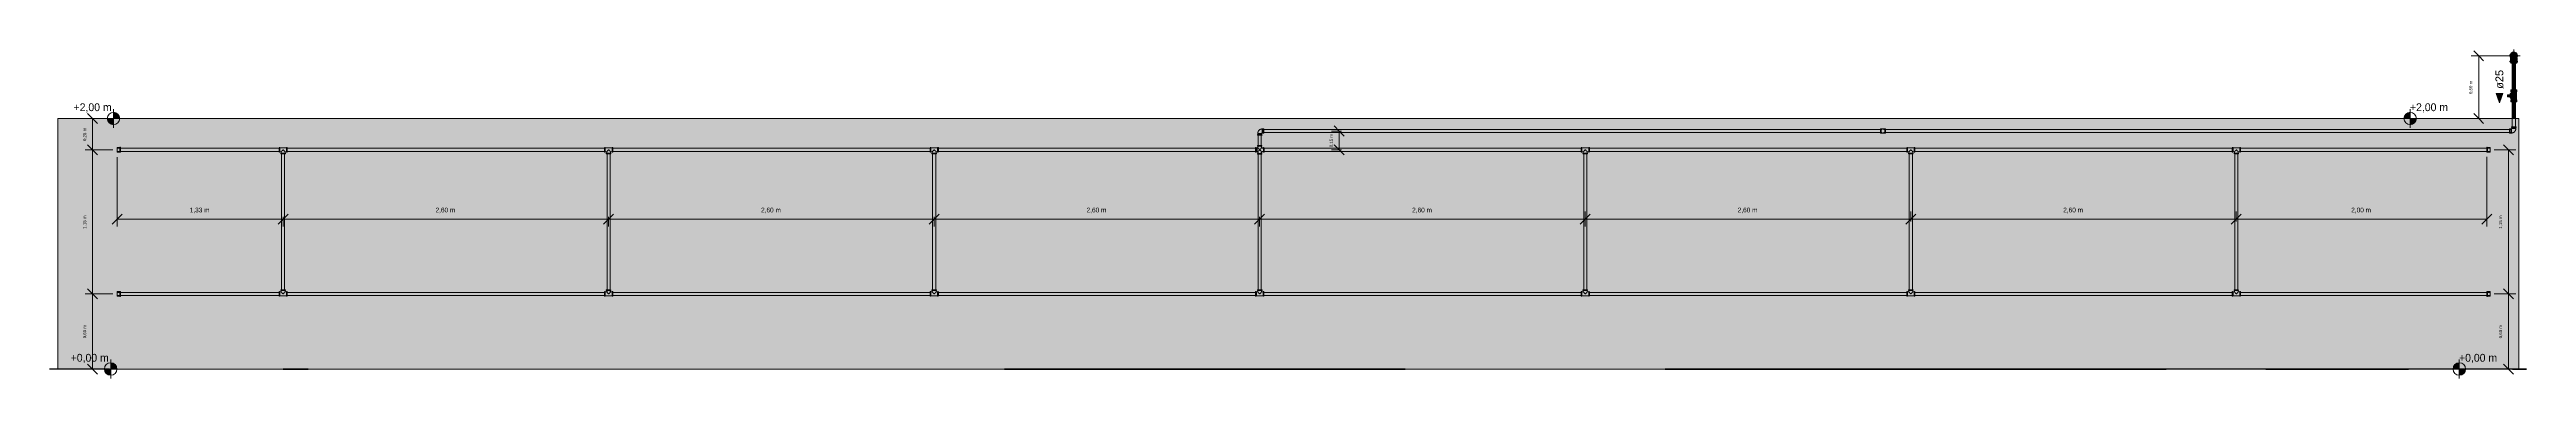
# Model space of a CAD drawing. Header units: metres. Extents: x 149 to 429, y -3 to 162.
# Drawn here: x 162.49 to 182.27, y -0.07 to 2.55 of the extents above; entities that cross this region are included whole.
import ezdxf

# ---------------------------------------------------------------- set-up
doc = ezdxf.new("R2010")
doc.units = ezdxf.units.M
doc.linetypes.add('IMPORT-Dashed _3_', pattern=[0.75, 0.5, -0.25])
doc.layers.add('1053_ARQ_BASE_MATADOURO_2_dwg', color=7, linetype='Continuous', lineweight=5, true_color=0x767676)
doc.layers.add('1053_ARQ_BASE_MATADOURO_dwg', color=7, linetype='Continuous', lineweight=5, true_color=0x767676)
for name, color, linetype, lineweight in [('A-ANNO-DIMS', 7, 'Continuous', 5), ('A-ANNO-DIMS-25', 7, 'Continuous', 5), ('A-COTAS', 7, 'Continuous', 9), ('A-DETL', 7, 'Continuous', 5), ('A-DETL-GENF', 7, 'Continuous', 5), ('A-EQUIPAMENTOS', 7, 'Continuous', 5), ('A-ESQ-PORTAS', 7, 'Continuous', 20), ('A-ESTRUTURA', 7, 'Continuous', 30), ('A-PAREDE', 7, 'Continuous', 30), ('A-PISO', 7, 'Continuous', 5), ('A-PROJEÇÃO', 7, 'IMPORT-Dashed _3_', 15), ('A-TEXTO1', 7, 'Continuous', 5), ('A-VISTA01', 7, 'Continuous', 20), ('A-VISTA03', 7, 'Continuous', 9), ('A-VISTA04', 7, 'Continuous', 5), ('A-VISTA06', 7, 'Continuous', 5), ('A-WALL', 7, 'Continuous', 9), ('A_Cotas', 7, 'Continuous', 5), ('A_PROJEÇÃO', 7, 'IMPORT-Dashed _3_', 5), ('G-ANNO-DIMS', 7, 'Continuous', 5), ('LISTAGEM_TEXTO', 7, 'Continuous', 5), ('P-PIPE', 7, 'Continuous', 5), ('P-PIPE-CNTR', 7, 'Continuous', 5), ('P-PIPE-IDEN', 7, 'Continuous', 5)]:
    doc.layers.add(name, color=color, linetype=linetype, lineweight=lineweight)
doc.styles.add('Arial_26', font='arial.ttf', dxfattribs={"height": 0.0625})
doc.styles.add('Century Gothic_3', font='GOTHIC.TTF', dxfattribs={"height": 0.0375})
doc.styles.add('Century Gothic_4', font='GOTHIC.TTF', dxfattribs={"height": 0.025})
doc.styles.add('Century Gothic_5', font='GOTHIC.TTF', dxfattribs={"height": 0.0625})
doc.dimstyles.new('Setores_1_5_2', dxfattribs={"dimscale": 0.3048, "dimtxt": 0.039156, "dimasz": 0.260417, "dimexe": 0.19685, "dimexo": 0.123031, "dimgap": 0.143537, "dimtad": 1, "dimrnd": 0.01, "dimzin": 0, "dimdsep": 46, "dimtxsty": 'Century Gothic_3', "dimblk1": 'OBLIQUE', "dimblk2": 'OBLIQUE', "dimsah": 1, "dimcen": 0.09, "dimazin": 0, "dimtfac": 1, "dimtdec": 4, "dimtix": 1, "dimtmove": 0, "dimatfit": 3, "dimfxl": 1, "dimtvp": 1, "dimtolj": 1, "dimtzin": 0, "dimarcsym": 2})
doc.dimstyles.new('Setores_1_mm_2', dxfattribs={"dimscale": 0.3048, "dimtxt": 0.026104, "dimasz": 0.260417, "dimexe": 0.19685, "dimexo": 0.123031, "dimgap": 0.143537, "dimtad": 1, "dimrnd": 0.01, "dimzin": 0, "dimdsep": 46, "dimtxsty": 'Century Gothic_4', "dimblk1": 'OBLIQUE', "dimblk2": 'OBLIQUE', "dimsah": 1, "dimcen": 0.09, "dimazin": 0, "dimtfac": 1, "dimtdec": 4, "dimtix": 1, "dimtmove": 0, "dimatfit": 3, "dimfxl": 1, "dimtvp": 1, "dimtolj": 1, "dimtzin": 0, "dimarcsym": 2})
pattern_1 = [(50, (176.51165, 0.6), (0.1821895, -0.015938), [0.01905, -0.20955]), (355, (176.51165, 0.6), (-0.0352423, 0.1910586), [0.01524, -0.16764]), (100.451, (176.52665, 0.59867), (0.146942, 0.1751196), [0.01619, -0.17809]), (46.184, (176.51165, 0.6508), (0.2710768, -0.0420454), [0.02857, -0.31432]), (96.636, (176.53465, 0.6473), (0.237407, 0.247433), [0.02429, -0.26714]), (351.184, (176.51165, 0.6508), (0.237406, 0.247428), [0.02286, -0.25146]), (21, (176.53765, 0.6381), (0.1516197, -0.1022669), [0.01905, -0.20955]), (326, (176.53765, 0.6381), (0.0618035, 0.1841894), [0.01524, -0.16764]), (71.451, (176.54965, 0.62958), (0.213418, 0.0819242), [0.01619, -0.17809]), (37.5, (176.51165, 0.6), (0.00308637, 0.08455105), [0.00838, -0.15723, 0.00838, -0.1618, -0.16827]), (37.5, (176.51165, 0.6), (0.00308637, 0.08455105), [-0.33579, 0.00838, -0.15989]), (7.5, (176.51165, 0.6), (0.06681573, 0.10017824), [0.00838, -0.08865, 0.00838, -0.15342, -0.06413]), (7.5, (176.51165, 0.6), (0.06681573, 0.10017824), [-0.25883, 0.00838, -0.05575]), (327.5, (176.45465, 0.6), (0.13558658, -0.0057276), [0.00838, -0.05512, 0.00838, -0.18974, -0.26289]), (327.5, (176.45465, 0.6), (0.13558658, -0.0057276), [-0.26162, 0.00838, -0.25451]), (317.5, (176.42965, 0.6), (0.1481253, 0.0254287), [0.00838, -0.07417, 0.00838, -0.12319, -0.18669]), (317.5, (176.42965, 0.6), (0.1481253, 0.0254287), [-0.21412, 0.00838, -0.17831])]

# ---------------------------------------------------------------- blocks, each defined once
blk = doc.blocks.new('1053_ARQ_BASE_MATADOURO_dwg_sanitario-4039603-BB')
at = {"layer": 'A_PROJEÇÃO'}
for p, q in [((150.767, 0), (152.867, 0)), ((159.6, 0), (156.797, 0)), ((159.6, 0), (156.797, 0)), ((150.767, 0), (139.818, 0)), ((139.818, 0), (150.767, 0)), ((150.767, 0), (152.867, 0))]:
    blk.add_line(p, q, dxfattribs=at)
at = {"layer": 'LISTAGEM_TEXTO'}
for p, q in [((152.867, 0), (139.818, 0)), ((139.818, 0), (152.867, 0)), ((159.6, 0), (156.797, 0)), ((156.797, 0), (159.6, 0))]:
    blk.add_line(p, q, dxfattribs=at)
blk = doc.blocks.new('1053_ARQ_BASE_MATADOURO_dwg_PU-Tick-4039619-BB')
at = {"layer": 'A-COTAS'}
for p, q in [((154.296, 0), (154.421, 0)), ((154.389, 0), (154.327, 0))]:
    blk.add_line(p, q, dxfattribs=at)
blk = doc.blocks.new('1053_ARQ_BASE_MATADOURO_dwg_A$C36706394-4039620-BB')
at = {"layer": 'A-EQUIPAMENTOS'}
for p, q in [((158.508, 0), (158.199, 0)), ((158.472, 0), (158.224, 0)), ((158.235, 0), (158.226, 0)), ((158.322, 0), (158.235, 0)), ((158.301, 0), (158.398, 0)), ((158.329, 0), (158.322, 0)), ((158.374, 0), (158.362, 0)), ((158.434, 0), (158.364, 0)), ((158.444, 0), (158.374, 0)), ((158.409, 0), (158.508, 0)), ((158.446, 0), (158.434, 0)), ((158.481, 0), (158.472, 0)), ((158.481, 0), (158.478, 0)), ((158.508, 0), (158.206, 0))]:
    blk.add_line(p, q, dxfattribs=at)
blk = doc.blocks.new('1053_ARQ_BASE_MATADOURO_dwg_A$C36706394-4039621-BB')
at = {"layer": 'A-EQUIPAMENTOS'}
for p, q in [((154.358, 0), (154.667, 0)), ((154.457, 0), (154.358, 0)), ((154.385, 0), (154.388, 0)), ((154.385, 0), (154.394, 0)), ((154.394, 0), (154.642, 0)), ((154.42, 0), (154.433, 0)), ((154.422, 0), (154.492, 0)), ((154.433, 0), (154.502, 0)), ((154.565, 0), (154.468, 0)), ((154.492, 0), (154.504, 0)), ((154.537, 0), (154.544, 0)), ((154.544, 0), (154.631, 0)), ((154.631, 0), (154.641, 0)), ((154.358, 0), (154.66, 0))]:
    blk.add_line(p, q, dxfattribs=at)
blk = doc.blocks.new('1053_ARQ_BASE_MATADOURO_dwg_onw-4039622-BB')
at = {"layer": 'A-EQUIPAMENTOS'}
for p, q in [((157.198, 0), (157.185, 0)), ((157.192, 0), (157.193, 0)), ((157.193, 0), (157.195, 0)), ((157.219, 0), (157.201, 0)), ((157.219, 0), (157.203, 0)), ((157.204, 0), (157.22, 0)), ((157.235, 0), (157.207, 0)), ((157.208, 0), (157.212, 0)), ((157.241, 0), (157.212, 0)), ((157.248, 0), (157.218, 0)), ((157.219, 0), (157.218, 0)), ((157.221, 0), (157.22, 0)), ((157.25, 0), (157.221, 0)), ((157.262, 0), (157.231, 0)), ((157.241, 0), (157.237, 0)), ((157.248, 0), (157.248, 0)), ((157.249, 0), (157.25, 0)), ((157.256, 0), (157.257, 0)), ((157.257, 0), (157.319, 0)), ((157.265, 0), (157.266, 0)), ((157.266, 0), (157.276, 0)), ((157.278, 0), (157.278, 0)), ((157.284, 0), (157.283, 0)), ((157.294, 0), (157.294, 0)), ((157.295, 0), (157.325, 0)), ((157.331, 0), (157.296, 0)), ((157.298, 0), (157.297, 0)), ((157.36, 0), (157.356, 0)), ((157.358, 0), (157.365, 0)), ((157.369, 0), (157.381, 0)), ((157.415, 0), (157.417, 0)), ((157.455, 0), (157.47, 0)), ((157.46, 0), (157.484, 0)), ((157.517, 0), (157.467, 0)), ((157.502, 0), (157.475, 0)), ((157.511, 0), (157.525, 0)), ((157.559, 0), (157.552, 0)), ((157.553, 0), (157.576, 0)), ((157.581, 0), (157.559, 0)), ((157.646, 0), (157.632, 0)), ((157.688, 0), (157.643, 0)), ((157.684, 0), (157.667, 0)), ((157.692, 0), (157.691, 0)), ((157.703, 0), (157.701, 0)), ((157.703, 0), (157.702, 0)), ((157.72, 0), (157.71, 0)), ((157.719, 0), (157.72, 0)), ((157.719, 0), (157.719, 0)), ((157.779, 0), (157.75, 0)), ((157.751, 0), (157.75, 0)), ((157.779, 0), (157.751, 0)), ((157.752, 0), (157.751, 0)), ((157.78, 0), (157.752, 0)), ((157.753, 0), (157.752, 0)), ((157.782, 0), (157.753, 0)), ((157.779, 0), (157.78, 0)), ((157.78, 0), (157.78, 0)), ((157.781, 0), (157.782, 0)), ((157.805, 0), (157.781, 0)), ((157.807, 0), (157.783, 0)), ((157.81, 0), (157.81, 0)), ((157.812, 0), (157.813, 0)), ((157.825, 0), (157.828, 0))]:
    blk.add_line(p, q, dxfattribs=at)
at = {"layer": 'A-EQUIPAMENTOS', "flags": 128}
for points in [[(157.174, 0), (157.164, 0), (157.17, 0), (157.198, 0), (157.205, 0), (157.219, 0)], [(157.198, 0), (157.203, 0), (157.23, 0), (157.271, 0), (157.343, 0)], [(157.284, 0), (157.2, 0), (157.204, 0)], [(157.268, 0), (157.266, 0), (157.201, 0)], [(157.226, 0), (157.23, 0), (157.218, 0)], [(157.259, 0), (157.258, 0), (157.266, 0), (157.283, 0)], [(157.291, 0), (157.294, 0), (157.296, 0), (157.263, 0)], [(157.319, 0), (157.295, 0), (157.276, 0)], [(157.381, 0), (157.356, 0), (157.336, 0), (157.314, 0)], [(157.335, 0), (157.329, 0), (157.325, 0), (157.34, 0), (157.353, 0)], [(157.361, 0), (157.346, 0), (157.338, 0), (157.332, 0), (157.333, 0), (157.331, 0), (157.328, 0), (157.336, 0), (157.37, 0), (157.39, 0), (157.411, 0), (157.436, 0), (157.444, 0), (157.433, 0)], [(157.703, 0), (157.641, 0), (157.568, 0), (157.493, 0), (157.389, 0), (157.329, 0)], [(157.346, 0), (157.381, 0), (157.419, 0)], [(157.364, 0), (157.382, 0), (157.397, 0), (157.414, 0), (157.412, 0)], [(157.629, 0), (157.57, 0), (157.526, 0), (157.485, 0), (157.426, 0), (157.391, 0), (157.377, 0)], [(157.543, 0), (157.526, 0), (157.507, 0), (157.488, 0), (157.468, 0), (157.426, 0), (157.41, 0), (157.414, 0), (157.44, 0), (157.485, 0), (157.513, 0), (157.527, 0), (157.546, 0), (157.562, 0), (157.579, 0), (157.577, 0), (157.573, 0), (157.549, 0), (157.537, 0), (157.515, 0), (157.488, 0), (157.456, 0), (157.438, 0), (157.424, 0)], [(157.424, 0), (157.434, 0), (157.435, 0), (157.428, 0)], [(157.43, 0), (157.463, 0), (157.486, 0), (157.498, 0)], [(157.521, 0), (157.499, 0), (157.486, 0)], [(157.505, 0), (157.527, 0), (157.532, 0), (157.541, 0), (157.549, 0), (157.554, 0), (157.563, 0), (157.59, 0), (157.62, 0), (157.648, 0), (157.667, 0), (157.679, 0)], [(157.555, 0), (157.555, 0), (157.559, 0)], [(157.587, 0), (157.579, 0), (157.58, 0), (157.597, 0), (157.612, 0), (157.627, 0), (157.649, 0), (157.666, 0), (157.672, 0), (157.668, 0), (157.663, 0)], [(157.697, 0), (157.66, 0), (157.619, 0), (157.582, 0)], [(157.703, 0), (157.687, 0), (157.663, 0), (157.638, 0), (157.619, 0)], [(157.631, 0), (157.64, 0), (157.649, 0), (157.645, 0)], [(157.655, 0), (157.668, 0), (157.662, 0), (157.655, 0), (157.637, 0)], [(157.64, 0), (157.644, 0), (157.639, 0)], [(157.648, 0), (157.655, 0), (157.665, 0)], [(157.719, 0), (157.721, 0), (157.671, 0)], [(157.719, 0), (157.689, 0), (157.689, 0), (157.695, 0)], [(157.765, 0), (157.715, 0), (157.693, 0)], [(157.702, 0), (157.786, 0), (157.786, 0)], [(157.829, 0), (157.848, 0), (157.854, 0), (157.837, 0), (157.839, 0), (157.826, 0), (157.814, 0), (157.793, 0), (157.706, 0)], [(157.707, 0), (157.721, 0), (157.719, 0)], [(157.722, 0), (157.72, 0), (157.786, 0)], [(157.835, 0), (157.824, 0), (157.792, 0), (157.766, 0)], [(157.797, 0), (157.796, 0), (157.808, 0), (157.809, 0)]]:
    blk.add_lwpolyline(points, dxfattribs=at)
for points in [[(157.301, 0), (157.3, 0), (157.272, 0), (157.273, 0)], [(157.697, 0), (157.697, 0), (157.725, 0), (157.725, 0)]]:
    blk.add_lwpolyline(points, close=True, dxfattribs=at)
blk = doc.blocks.new('1053_ARQ_BASE_MATADOURO_dwg_onw-4039623-BB')
at = {"layer": 'A-EQUIPAMENTOS'}
for p, q in [((155.041, 0), (155.038, 0)), ((155.054, 0), (155.053, 0)), ((155.056, 0), (155.056, 0)), ((155.059, 0), (155.083, 0)), ((155.061, 0), (155.085, 0)), ((155.084, 0), (155.113, 0)), ((155.085, 0), (155.084, 0)), ((155.086, 0), (155.115, 0)), ((155.087, 0), (155.086, 0)), ((155.087, 0), (155.086, 0)), ((155.087, 0), (155.116, 0)), ((155.087, 0), (155.115, 0)), ((155.113, 0), (155.114, 0)), ((155.115, 0), (155.115, 0)), ((155.115, 0), (155.116, 0)), ((155.146, 0), (155.156, 0)), ((155.147, 0), (155.146, 0)), ((155.147, 0), (155.147, 0)), ((155.163, 0), (155.165, 0)), ((155.163, 0), (155.164, 0)), ((155.174, 0), (155.176, 0)), ((155.178, 0), (155.223, 0)), ((155.182, 0), (155.199, 0)), ((155.22, 0), (155.234, 0)), ((155.285, 0), (155.307, 0)), ((155.313, 0), (155.291, 0)), ((155.308, 0), (155.314, 0)), ((155.355, 0), (155.341, 0)), ((155.349, 0), (155.399, 0)), ((155.364, 0), (155.391, 0)), ((155.406, 0), (155.382, 0)), ((155.411, 0), (155.396, 0)), ((155.451, 0), (155.449, 0)), ((155.497, 0), (155.485, 0)), ((155.508, 0), (155.501, 0)), ((155.506, 0), (155.51, 0)), ((155.535, 0), (155.57, 0)), ((155.571, 0), (155.541, 0)), ((155.609, 0), (155.547, 0)), ((155.568, 0), (155.57, 0)), ((155.572, 0), (155.572, 0)), ((155.582, 0), (155.583, 0)), ((155.588, 0), (155.588, 0)), ((155.6, 0), (155.59, 0)), ((155.601, 0), (155.6, 0)), ((155.604, 0), (155.635, 0)), ((155.61, 0), (155.609, 0)), ((155.616, 0), (155.645, 0)), ((155.617, 0), (155.616, 0)), ((155.619, 0), (155.618, 0)), ((155.619, 0), (155.648, 0)), ((155.625, 0), (155.654, 0)), ((155.625, 0), (155.629, 0)), ((155.631, 0), (155.66, 0)), ((155.645, 0), (155.646, 0)), ((155.662, 0), (155.646, 0)), ((155.647, 0), (155.665, 0)), ((155.647, 0), (155.663, 0)), ((155.647, 0), (155.648, 0)), ((155.658, 0), (155.654, 0)), ((155.668, 0), (155.681, 0)), ((155.673, 0), (155.671, 0)), ((155.674, 0), (155.673, 0))]:
    blk.add_line(p, q, dxfattribs=at)
at = {"layer": 'A-EQUIPAMENTOS', "flags": 128}
for points in [[(155.037, 0), (155.018, 0), (155.012, 0), (155.029, 0), (155.027, 0), (155.04, 0), (155.052, 0), (155.073, 0), (155.16, 0)], [(155.031, 0), (155.042, 0), (155.074, 0), (155.1, 0)], [(155.069, 0), (155.07, 0), (155.058, 0), (155.057, 0)], [(155.144, 0), (155.146, 0), (155.08, 0)], [(155.164, 0), (155.08, 0), (155.08, 0)], [(155.101, 0), (155.151, 0), (155.173, 0)], [(155.159, 0), (155.145, 0), (155.147, 0)], [(155.147, 0), (155.145, 0), (155.195, 0)], [(155.147, 0), (155.177, 0), (155.177, 0), (155.171, 0)], [(155.163, 0), (155.179, 0), (155.203, 0), (155.228, 0), (155.247, 0)], [(155.164, 0), (155.225, 0), (155.298, 0), (155.373, 0), (155.477, 0), (155.537, 0)], [(155.169, 0), (155.206, 0), (155.247, 0), (155.284, 0)], [(155.361, 0), (155.339, 0), (155.334, 0), (155.325, 0), (155.317, 0), (155.312, 0), (155.303, 0), (155.276, 0), (155.246, 0), (155.218, 0), (155.199, 0), (155.187, 0)], [(155.279, 0), (155.287, 0), (155.286, 0), (155.269, 0), (155.254, 0), (155.239, 0), (155.217, 0), (155.2, 0), (155.194, 0), (155.198, 0), (155.203, 0)], [(155.211, 0), (155.198, 0), (155.204, 0), (155.211, 0), (155.229, 0)], [(155.218, 0), (155.211, 0), (155.201, 0)], [(155.235, 0), (155.226, 0), (155.217, 0), (155.221, 0)], [(155.226, 0), (155.222, 0), (155.227, 0)], [(155.237, 0), (155.296, 0), (155.34, 0), (155.381, 0), (155.44, 0), (155.475, 0), (155.489, 0)], [(155.323, 0), (155.34, 0), (155.359, 0), (155.378, 0), (155.398, 0), (155.44, 0), (155.456, 0), (155.453, 0), (155.426, 0), (155.382, 0), (155.353, 0), (155.339, 0), (155.32, 0), (155.304, 0), (155.287, 0), (155.289, 0), (155.294, 0), (155.317, 0), (155.329, 0), (155.351, 0), (155.378, 0), (155.41, 0), (155.428, 0), (155.442, 0)], [(155.311, 0), (155.311, 0), (155.307, 0)], [(155.345, 0), (155.367, 0), (155.38, 0)], [(155.436, 0), (155.403, 0), (155.38, 0), (155.369, 0)], [(155.505, 0), (155.52, 0), (155.528, 0), (155.534, 0), (155.533, 0), (155.536, 0), (155.538, 0), (155.53, 0), (155.496, 0), (155.477, 0), (155.455, 0), (155.43, 0), (155.422, 0), (155.433, 0)], [(155.443, 0), (155.432, 0), (155.431, 0), (155.438, 0)], [(155.52, 0), (155.485, 0), (155.447, 0)], [(155.502, 0), (155.484, 0), (155.469, 0), (155.452, 0), (155.454, 0)], [(155.485, 0), (155.51, 0), (155.53, 0), (155.552, 0)], [(155.531, 0), (155.537, 0), (155.541, 0), (155.526, 0), (155.513, 0)], [(155.668, 0), (155.663, 0), (155.636, 0), (155.595, 0), (155.523, 0)], [(155.547, 0), (155.571, 0), (155.59, 0)], [(155.575, 0), (155.572, 0), (155.57, 0), (155.603, 0)], [(155.582, 0), (155.666, 0), (155.662, 0)], [(155.607, 0), (155.608, 0), (155.6, 0), (155.583, 0)], [(155.598, 0), (155.6, 0), (155.665, 0)], [(155.64, 0), (155.636, 0), (155.648, 0)], [(155.692, 0), (155.703, 0), (155.696, 0), (155.668, 0), (155.661, 0), (155.647, 0)]]:
    blk.add_lwpolyline(points, dxfattribs=at)
for points in [[(155.169, 0), (155.169, 0), (155.141, 0), (155.141, 0)], [(155.565, 0), (155.566, 0), (155.594, 0), (155.593, 0)]]:
    blk.add_lwpolyline(points, close=True, dxfattribs=at)
blk = doc.blocks.new('1053_ARQ_BASE_MATADOURO_dwg_A$C41DB0A6B-4039624-BB')
at = {"layer": 'A-EQUIPAMENTOS'}
for p, q in [((156.558, 0), (156.508, 0)), ((156.558, 0), (156.508, 0)), ((156.558, 0), (156.508, 0)), ((156.558, 0), (156.508, 0)), ((156.518, 0), (156.528, 0)), ((156.518, 0), (156.528, 0)), ((156.518, 0), (156.528, 0)), ((156.518, 0), (156.528, 0)), ((156.558, 0), (156.608, 0)), ((156.558, 0), (156.608, 0)), ((156.592, 0), (156.607, 0)), ((156.592, 0), (156.607, 0)), ((156.592, 0), (156.607, 0)), ((156.592, 0), (156.607, 0)), ((156.908, 0), (156.608, 0)), ((156.608, 0), (156.908, 0)), ((156.908, 0), (156.958, 0)), ((156.908, 0), (156.958, 0)), ((156.518, 0), (156.508, 0)), ((156.508, 0), (156.518, 0)), ((156.518, 0), (156.508, 0))]:
    blk.add_line(p, q, dxfattribs=at)
at = {"layer": 'A-EQUIPAMENTOS', "flags": 128}
for points in [[(156.592, 0), (156.528, 0)], [(156.528, 0), (156.592, 0)]]:
    blk.add_lwpolyline(points, close=True, dxfattribs=at)
blk.add_lwpolyline([(156.508, 0), (156.518, 0), (156.508, 0), (156.518, 0)], dxfattribs=at)
blk = doc.blocks.new('1053_ARQ_BASE_MATADOURO_dwg_A$C64AE02AF-4039625-BB')
at = {"layer": 'A-EQUIPAMENTOS'}
for p, q in [((156.668, 0), (156.678, 0)), ((156.738, 0), (156.678, 0)), ((156.692, 0), (156.765, 0)), ((156.725, 0), (156.765, 0)), ((156.738, 0), (156.748, 0)), ((157.392, 0), (156.765, 0)), ((157.408, 0), (156.765, 0)), ((157.238, 0), (157.248, 0)), ((157.248, 0), (157.308, 0)), ((157.308, 0), (157.318, 0)), ((157.368, 0), (157.378, 0)), ((157.378, 0), (157.438, 0)), ((157.392, 0), (157.425, 0)), ((157.438, 0), (157.448, 0)), ((156.748, 0), (156.668, 0)), ((157.238, 0), (157.318, 0)), ((157.448, 0), (157.368, 0))]:
    blk.add_line(p, q, dxfattribs=at)
blk = doc.blocks.new('1053_ARQ_BASE_MATADOURO_dwg_acoplada-4039626-BB')
at = {"layer": 'A-EQUIPAMENTOS'}
for p, q in [((157.808, 0), (157.885, 0)), ((157.818, 0), (157.89, 0)), ((157.917, 0), (157.868, 0)), ((157.868, 0), (157.918, 0)), ((157.873, 0), (157.922, 0)), ((157.873, 0), (157.921, 0)), ((157.885, 0), (158.033, 0)), ((157.89, 0), (158.033, 0)), ((158.009, 0), (157.917, 0)), ((157.918, 0), (158.009, 0)), ((157.921, 0), (158.009, 0)), ((157.922, 0), (158.009, 0)), ((157.987, 0), (157.968, 0)), ((157.971, 0), (157.968, 0)), ((157.971, 0), (157.983, 0)), ((157.983, 0), (158.009, 0)), ((158.009, 0), (157.987, 0)), ((158.03, 0), (158.009, 0)), ((158.009, 0), (158.035, 0)), ((158.009, 0), (158.095, 0)), ((158.009, 0), (158.096, 0)), ((158.1, 0), (158.009, 0)), ((158.009, 0), (158.099, 0)), ((158.05, 0), (158.03, 0)), ((158.033, 0), (158.145, 0)), ((158.033, 0), (158.151, 0)), ((158.035, 0), (158.047, 0)), ((158.05, 0), (158.047, 0)), ((158.095, 0), (158.144, 0)), ((158.096, 0), (158.144, 0)), ((158.099, 0), (158.148, 0)), ((158.148, 0), (158.1, 0)), ((158.145, 0), (158.199, 0)), ((158.151, 0), (158.208, 0)), ((157.808, 0), (157.804, 0)), ((157.804, 0), (157.808, 0)), ((157.808, 0), (157.819, 0)), ((157.819, 0), (157.808, 0)), ((157.819, 0), (157.833, 0)), ((157.833, 0), (157.819, 0))]:
    blk.add_line(p, q, dxfattribs=at)
at = {"layer": 'A-EQUIPAMENTOS', "flags": 128}
for points in [[(157.808, 0), (157.833, 0), (157.834, 0), (157.836, 0), (157.839, 0), (157.846, 0), (158.009, 0), (158.173, 0), (158.18, 0), (158.206, 0), (158.208, 0)], [(157.837, 0), (157.83, 0), (157.824, 0), (157.819, 0), (157.818, 0)], [(157.818, 0), (157.819, 0), (157.824, 0), (157.83, 0), (157.837, 0), (157.984, 0), (158.008, 0), (158.033, 0), (158.18, 0), (158.187, 0), (158.193, 0), (158.198, 0), (158.199, 0)], [(157.852, 0), (157.845, 0), (157.839, 0), (157.835, 0), (157.833, 0)], [(157.833, 0), (157.834, 0), (157.837, 0), (157.842, 0), (157.847, 0), (157.984, 0), (158.008, 0), (158.033, 0), (158.17, 0), (158.175, 0), (158.179, 0), (158.183, 0), (158.184, 0)], [(158.184, 0), (158.182, 0), (158.178, 0), (158.172, 0), (158.165, 0)], [(158.199, 0), (158.198, 0), (158.193, 0), (158.187, 0), (158.18, 0)], [(158.184, 0), (158.186, 0), (158.187, 0), (158.189, 0), (158.19, 0), (158.189, 0), (158.187, 0)], [(158.187, 0), (158.186, 0), (158.184, 0)]]:
    blk.add_lwpolyline(points, dxfattribs=at)
blk = doc.blocks.new('1053_ARQ_BASE_MATADOURO_dwg_Chuveiro-4039628-BB')
at = {"layer": 'A-EQUIPAMENTOS'}
for p, q in [((156.894, 0), (157.022, 0)), ((156.95, 0), (156.966, 0)), ((156.95, 0), (156.966, 0))]:
    blk.add_line(p, q, dxfattribs=at)
blk = doc.blocks.new('1053_ARQ_BASE_MATADOURO_dwg_A$C51235BF3-4039629-BB')
at = {"layer": 'A-EQUIPAMENTOS'}
for p, q in [((157.512, 0), (157.613, 0)), ((157.543, 0), (157.613, 0)), ((157.613, 0), (158.202, 0)), ((157.613, 0), (158.202, 0)), ((158.202, 0), (158.31, 0)), ((158.202, 0), (158.279, 0))]:
    blk.add_line(p, q, dxfattribs=at)
blk = doc.blocks.new('1053_ARQ_BASE_MATADOURO_dwg_A$C586046A9-4039630-BB')
at = {"layer": 'A-EQUIPAMENTOS'}
for p, q in [((158.488, 0), (158.398, 0)), ((158.488, 0), (158.398, 0)), ((158.428, 0), (158.488, 0)), ((158.428, 0), (158.488, 0)), ((158.488, 0), (158.508, 0)), ((158.508, 0), (158.488, 0)), ((158.488, 0), (158.508, 0)), ((158.508, 0), (158.488, 0))]:
    blk.add_line(p, q, dxfattribs=at)
blk = doc.blocks.new('1053_ARQ_BASE_MATADOURO_dwg_A$C41DB0A6B-4039631-BB')
at = {"layer": 'A-EQUIPAMENTOS'}
for p, q in [((155.958, 0), (155.908, 0)), ((155.958, 0), (155.908, 0)), ((155.958, 0), (156.258, 0)), ((156.258, 0), (155.958, 0)), ((156.308, 0), (156.258, 0)), ((156.308, 0), (156.258, 0)), ((156.275, 0), (156.259, 0)), ((156.275, 0), (156.259, 0)), ((156.275, 0), (156.259, 0)), ((156.275, 0), (156.259, 0)), ((156.308, 0), (156.358, 0)), ((156.308, 0), (156.358, 0)), ((156.308, 0), (156.358, 0)), ((156.308, 0), (156.358, 0)), ((156.348, 0), (156.338, 0)), ((156.348, 0), (156.338, 0)), ((156.348, 0), (156.338, 0)), ((156.348, 0), (156.338, 0)), ((156.348, 0), (156.358, 0)), ((156.358, 0), (156.348, 0)), ((156.348, 0), (156.358, 0))]:
    blk.add_line(p, q, dxfattribs=at)
at = {"layer": 'A-EQUIPAMENTOS', "flags": 128}
for points in [[(156.275, 0), (156.338, 0)], [(156.338, 0), (156.275, 0)]]:
    blk.add_lwpolyline(points, close=True, dxfattribs=at)
blk.add_lwpolyline([(156.358, 0), (156.348, 0), (156.358, 0), (156.348, 0)], dxfattribs=at)
blk = doc.blocks.new('1053_ARQ_BASE_MATADOURO_dwg_A$C64AE02AF-4039632-BB')
at = {"layer": 'A-EQUIPAMENTOS'}
for p, q in [((155.428, 0), (155.418, 0)), ((155.488, 0), (155.428, 0)), ((155.475, 0), (155.442, 0)), ((155.458, 0), (156.102, 0)), ((155.475, 0), (156.102, 0)), ((155.498, 0), (155.488, 0)), ((155.558, 0), (155.548, 0)), ((155.618, 0), (155.558, 0)), ((155.628, 0), (155.618, 0)), ((156.142, 0), (156.102, 0)), ((156.175, 0), (156.102, 0)), ((156.128, 0), (156.118, 0)), ((156.128, 0), (156.188, 0)), ((156.198, 0), (156.188, 0)), ((155.418, 0), (155.498, 0)), ((155.628, 0), (155.548, 0)), ((156.118, 0), (156.198, 0))]:
    blk.add_line(p, q, dxfattribs=at)
blk = doc.blocks.new('1053_ARQ_BASE_MATADOURO_dwg_acoplada-4039633-BB')
at = {"layer": 'A-EQUIPAMENTOS'}
for p, q in [((154.716, 0), (154.658, 0)), ((154.721, 0), (154.667, 0)), ((154.833, 0), (154.716, 0)), ((154.718, 0), (154.766, 0)), ((154.768, 0), (154.718, 0)), ((154.833, 0), (154.721, 0)), ((154.771, 0), (154.722, 0)), ((154.77, 0), (154.722, 0)), ((154.766, 0), (154.857, 0)), ((154.857, 0), (154.768, 0)), ((154.857, 0), (154.77, 0)), ((154.857, 0), (154.771, 0)), ((154.816, 0), (154.836, 0)), ((154.816, 0), (154.819, 0)), ((154.831, 0), (154.819, 0)), ((154.857, 0), (154.831, 0)), ((154.976, 0), (154.833, 0)), ((154.981, 0), (154.833, 0)), ((154.836, 0), (154.857, 0)), ((154.857, 0), (154.879, 0)), ((154.883, 0), (154.857, 0)), ((154.945, 0), (154.857, 0)), ((154.945, 0), (154.857, 0)), ((154.857, 0), (154.949, 0)), ((154.948, 0), (154.857, 0)), ((154.879, 0), (154.898, 0)), ((154.895, 0), (154.883, 0)), ((154.895, 0), (154.898, 0)), ((154.993, 0), (154.945, 0)), ((154.993, 0), (154.945, 0)), ((154.998, 0), (154.948, 0)), ((154.949, 0), (154.998, 0)), ((155.048, 0), (154.976, 0)), ((155.058, 0), (154.981, 0)), ((155.047, 0), (155.033, 0)), ((155.033, 0), (155.047, 0)), ((155.058, 0), (155.047, 0)), ((155.047, 0), (155.058, 0)), ((155.058, 0), (155.062, 0)), ((155.062, 0), (155.058, 0))]:
    blk.add_line(p, q, dxfattribs=at)
at = {"layer": 'A-EQUIPAMENTOS', "flags": 128}
for points in [[(155.058, 0), (155.033, 0), (155.032, 0), (155.03, 0), (155.027, 0), (155.02, 0), (154.857, 0), (154.693, 0), (154.686, 0), (154.66, 0), (154.658, 0)], [(155.048, 0), (155.047, 0), (155.043, 0), (155.036, 0), (155.029, 0), (154.882, 0), (154.858, 0), (154.833, 0), (154.686, 0), (154.679, 0), (154.673, 0), (154.669, 0), (154.667, 0)], [(154.667, 0), (154.669, 0), (154.673, 0), (154.679, 0), (154.686, 0)], [(154.682, 0), (154.68, 0), (154.679, 0), (154.677, 0), (154.676, 0), (154.677, 0), (154.679, 0)], [(154.679, 0), (154.68, 0), (154.682, 0)], [(155.033, 0), (155.032, 0), (155.029, 0), (155.024, 0), (155.019, 0), (154.882, 0), (154.858, 0), (154.834, 0), (154.696, 0), (154.691, 0), (154.687, 0), (154.683, 0), (154.682, 0)], [(154.682, 0), (154.684, 0), (154.688, 0), (154.694, 0), (154.701, 0)], [(155.014, 0), (155.021, 0), (155.027, 0), (155.031, 0), (155.033, 0)], [(155.029, 0), (155.036, 0), (155.043, 0), (155.047, 0), (155.048, 0)]]:
    blk.add_lwpolyline(points, dxfattribs=at)
blk = doc.blocks.new('1053_ARQ_BASE_MATADOURO_dwg_Chuveiro-4039634-BB')
at = {"layer": 'A-EQUIPAMENTOS'}
for p, q in [((155.972, 0), (155.844, 0)), ((155.916, 0), (155.9, 0)), ((155.916, 0), (155.9, 0))]:
    blk.add_line(p, q, dxfattribs=at)
blk = doc.blocks.new('1053_ARQ_BASE_MATADOURO_dwg_A$C51235BF3-4039635-BB')
at = {"layer": 'A-EQUIPAMENTOS'}
for p, q in [((154.664, 0), (154.556, 0)), ((154.664, 0), (154.587, 0)), ((155.253, 0), (154.664, 0)), ((155.253, 0), (154.664, 0)), ((155.354, 0), (155.253, 0)), ((155.323, 0), (155.253, 0))]:
    blk.add_line(p, q, dxfattribs=at)
blk = doc.blocks.new('1053_ARQ_BASE_MATADOURO_dwg_A$C586046A9-4039636-BB')
at = {"layer": 'A-EQUIPAMENTOS'}
for p, q in [((154.438, 0), (154.378, 0)), ((154.378, 0), (154.468, 0)), ((154.378, 0), (154.468, 0)), ((154.438, 0), (154.378, 0)), ((154.378, 0), (154.358, 0)), ((154.358, 0), (154.378, 0)), ((154.378, 0), (154.358, 0)), ((154.358, 0), (154.378, 0))]:
    blk.add_line(p, q, dxfattribs=at)
blk = doc.blocks.new('1053_ARQ_BASE_MATADOURO_dwg_arq geral tgov-4039641-BB')
at = {"lineweight": 5}
for p, q in [((159.6, 0), (154.207, 0)), ((139.818, 0), (159.6, 0)), ((154.207, 0), (159.6, 0)), ((159.6, 0), (154.207, 0)), ((154.207, 0), (159.6, 0))]:
    blk.add_line(p, q, dxfattribs=at)
at = {"layer": 'A-COTAS'}
for p, q in [((139.818, 0), (152.805, 0)), ((154.296, 0), (139.818, 0)), ((154.144, 0), (139.818, 0)), ((152.93, 0), (156.734, 0)), ((159.6, 0), (154.269, 0)), ((154.421, 0), (159.6, 0)), ((156.859, 0), (159.6, 0))]:
    blk.add_line(p, q, dxfattribs=at)
at = {"layer": 'A-EQUIPAMENTOS'}
for p, q in [((154.378, 0), (154.368, 0)), ((154.378, 0), (154.368, 0)), ((154.378, 0), (154.368, 0)), ((154.378, 0), (154.368, 0)), ((154.457, 0), (154.442, 0)), ((154.457, 0), (154.442, 0)), ((154.457, 0), (154.442, 0)), ((154.457, 0), (154.442, 0)), ((154.728, 0), (154.718, 0)), ((154.728, 0), (154.718, 0)), ((154.775, 0), (154.742, 0)), ((154.775, 0), (154.742, 0)), ((154.798, 0), (154.788, 0)), ((154.798, 0), (154.788, 0)), ((158.078, 0), (158.068, 0)), ((158.078, 0), (158.068, 0)), ((158.125, 0), (158.092, 0)), ((158.125, 0), (158.092, 0)), ((158.148, 0), (158.138, 0)), ((158.148, 0), (158.138, 0)), ((158.425, 0), (158.409, 0)), ((158.425, 0), (158.409, 0)), ((158.425, 0), (158.409, 0)), ((158.425, 0), (158.409, 0)), ((158.498, 0), (158.488, 0)), ((158.498, 0), (158.488, 0)), ((158.498, 0), (158.488, 0)), ((158.498, 0), (158.488, 0)), ((154.368, 0), (154.358, 0)), ((154.358, 0), (154.368, 0)), ((154.368, 0), (154.358, 0)), ((154.798, 0), (154.718, 0)), ((154.718, 0), (154.798, 0)), ((154.798, 0), (154.718, 0)), ((154.718, 0), (154.798, 0)), ((158.068, 0), (158.148, 0)), ((158.148, 0), (158.068, 0)), ((158.068, 0), (158.148, 0)), ((158.148, 0), (158.068, 0)), ((158.498, 0), (158.508, 0)), ((158.508, 0), (158.498, 0)), ((158.498, 0), (158.508, 0)), ((158.658, 0), (158.858, 0)), ((158.858, 0), (158.658, 0)), ((158.658, 0), (159.6, 0)), ((159.6, 0), (158.658, 0)), ((159.6, 0), (159.458, 0)), ((159.478, 0), (159.6, 0))]:
    blk.add_line(p, q, dxfattribs=at)
at = {"layer": 'A-EQUIPAMENTOS', "flags": 128}
for points in [[(154.442, 0), (154.378, 0)], [(154.378, 0), (154.442, 0)], [(154.788, 0), (154.728, 0)], [(158.078, 0), (158.138, 0)], [(158.425, 0), (158.488, 0)], [(158.488, 0), (158.425, 0)], [(159.444, 0), (159.02, 0), (159.034, 0), (159.458, 0)]]:
    blk.add_lwpolyline(points, close=True, dxfattribs=at)
for points in [[(154.358, 0), (154.368, 0), (154.358, 0), (154.368, 0)], [(158.508, 0), (158.498, 0), (158.508, 0), (158.498, 0)]]:
    blk.add_lwpolyline(points, dxfattribs=at)
at = {"layer": 'A-ESQ-PORTAS'}
for p, q in [((154.207, 0), (159.6, 0)), ((154.357, 0), (159.6, 0)), ((155.348, 0), (155.378, 0)), ((155.378, 0), (155.348, 0)), ((155.378, 0), (156.278, 0)), ((156.278, 0), (155.378, 0)), ((156.308, 0), (156.278, 0)), ((156.278, 0), (156.308, 0)), ((156.558, 0), (156.588, 0)), ((156.588, 0), (156.558, 0)), ((157.488, 0), (156.588, 0)), ((156.588, 0), (157.488, 0)), ((157.518, 0), (157.488, 0)), ((157.488, 0), (157.518, 0)), ((158.657, 0), (158.688, 0)), ((158.688, 0), (158.657, 0)), ((159.488, 0), (158.688, 0)), ((158.688, 0), (159.488, 0)), ((159.518, 0), (159.488, 0)), ((159.488, 0), (159.518, 0))]:
    blk.add_line(p, q, dxfattribs=at)
at = {"layer": 'A-ESTRUTURA'}
for p, q in [((154.207, 0), (154.407, 0)), ((154.407, 0), (154.207, 0)), ((154.208, 0), (154.408, 0)), ((154.408, 0), (154.208, 0)), ((158.507, 0), (158.657, 0)), ((158.657, 0), (158.507, 0)), ((158.508, 0), (158.658, 0)), ((158.658, 0), (158.508, 0)), ((159.489, 0), (159.6, 0)), ((159.6, 0), (159.489, 0))]:
    blk.add_line(p, q, dxfattribs=at)
at = {"layer": 'A-PAREDE'}
for p, q in [((158.508, 0), (154.408, 0)), ((159.6, 0), (158.658, 0)), ((159.6, 0), (158.658, 0)), ((141.684, 0), (141.884, 0)), ((141.884, 0), (141.684, 0)), ((141.684, 0), (141.884, 0)), ((141.884, 0), (141.684, 0)), ((147.443, 0), (150.643, 0)), ((150.643, 0), (147.443, 0)), ((150.493, 0), (150.343, 0)), ((152.722, 0), (156.722, 0)), ((156.722, 0), (152.722, 0)), ((154.208, 0), (155.348, 0)), ((155.348, 0), (154.358, 0)), ((156.358, 0), (154.408, 0)), ((156.558, 0), (156.308, 0)), ((156.308, 0), (156.358, 0)), ((158.508, 0), (156.508, 0)), ((156.508, 0), (156.558, 0)), ((158.507, 0), (157.518, 0)), ((157.518, 0), (158.508, 0)), ((159.6, 0), (159.518, 0)), ((159.518, 0), (159.6, 0)), ((159.539, 0), (159.6, 0)), ((159.6, 0), (159.539, 0)), ((159.539, 0), (159.6, 0))]:
    blk.add_line(p, q, dxfattribs=at)
at = {"layer": 'A-PAREDE', "lineweight": 25}
for p, q in [((149.583, 0), (149.533, 0)), ((149.533, 0), (149.583, 0))]:
    blk.add_line(p, q, dxfattribs=at)
at = {"layer": 'A-PAREDE', "flags": 128}
for points in [[(150.343, 0), (147.743, 0), (147.593, 0)], [(147.593, 0), (147.743, 0), (150.343, 0), (150.493, 0)]]:
    blk.add_lwpolyline(points, dxfattribs=at)
at = {"layer": 'A-PISO'}
blk.add_line((154.207, 0), (159.6, 0), dxfattribs=at)
blk.add_line((154.207, 0), (159.6, 0), dxfattribs=at)
blk.add_line((154.207, 0), (159.6, 0), dxfattribs=at)
blk.add_line((154.207, 0), (159.6, 0), dxfattribs=at)
blk.add_line((154.207, 0), (159.6, 0), dxfattribs=at)
blk.add_line((154.207, 0), (159.6, 0), dxfattribs=at)
blk.add_line((154.207, 0), (159.6, 0), dxfattribs=at)
blk.add_line((154.207, 0), (159.6, 0), dxfattribs=at)
blk.add_line((154.207, 0), (159.6, 0), dxfattribs=at)
blk.add_line((154.207, 0), (159.6, 0), dxfattribs=at)
at = {"layer": 'A-PROJEÇÃO'}
for p, q in [((156.118, 0), (154.618, 0)), ((158.248, 0), (156.748, 0)), ((140.159, 0), (139.818, 0)), ((139.818, 0), (140.159, 0)), ((142.409, 0), (139.818, 0)), ((139.818, 0), (142.409, 0))]:
    blk.add_line(p, q, dxfattribs=at)
at = {"layer": 'A-TEXTO1'}
for p, q in [((140.702, 0), (139.94, 0)), ((140.668, 0), (140.525, 0)), ((140.668, 0), (140.525, 0)), ((159.466, 0), (158.703, 0)), ((159.431, 0), (159.288, 0)), ((159.431, 0), (159.288, 0))]:
    blk.add_line(p, q, dxfattribs=at)
at = {"layer": 'A-VISTA01'}
for p, q in [((141.775, 0), (141.659, 0)), ((141.659, 0), (139.818, 0)), ((139.818, 0), (141.809, 0)), ((139.818, 0), (141.659, 0)), ((141.659, 0), (139.818, 0)), ((149.583, 0), (159.556, 0)), ((159.556, 0), (149.583, 0))]:
    blk.add_line(p, q, dxfattribs=at)
at = {"layer": 'A-VISTA01', "flags": 128}
for points in [[(159.556, 0), (149.51, 0), (141.775, 0)], [(149.533, 0), (149.452, 0), (141.909, 0)], [(149.533, 0), (149.439, 0), (141.909, 0)], [(139.818, 0), (141.659, 0), (141.909, 0)], [(141.909, 0), (141.659, 0), (139.818, 0)], [(141.809, 0), (149.527, 0), (159.556, 0)]]:
    blk.add_lwpolyline(points, dxfattribs=at)
at = {"layer": 'A-VISTA03'}
for p, q in [((141.909, 0), (139.818, 0)), ((139.818, 0), (141.789, 0))]:
    blk.add_line(p, q, dxfattribs=at)
at = {"layer": 'A-VISTA04'}
for p, q in [((139.818, 0), (141.684, 0)), ((141.684, 0), (139.818, 0))]:
    blk.add_line(p, q, dxfattribs=at)
at = {"layer": 'A-VISTA06'}
for p, q in [((142.023, 0), (141.909, 0)), ((149.583, 0), (149.883, 0)), ((149.883, 0), (149.583, 0)), ((149.633, 0), (149.833, 0)), ((149.833, 0), (149.633, 0))]:
    blk.add_line(p, q, dxfattribs=at)
at = {"layer": 'A-VISTA06', "flags": 128}
blk.add_lwpolyline([(141.939, 0), (142.231, 0), (142.344, 0), (142.052, 0), (141.939, 0), (142.052, 0)], dxfattribs=at)
blk.add_lwpolyline([(141.999, 0), (142.193, 0), (142.284, 0), (142.09, 0)], close=True, dxfattribs=at)
at = {"layer": 'A_Cotas'}
blk.add_line((159.518, 0), (158.657, 0), dxfattribs=at)
at = {"layer": 'A_PROJEÇÃO'}
for p, q in [((152.722, 0), (156.722, 0)), ((156.722, 0), (152.722, 0)), ((154.407, 0), (158.507, 0)), ((154.407, 0), (158.507, 0)), ((155.514, 0), (155.377, 0)), ((157.489, 0), (157.352, 0)), ((159.488, 0), (159.381, 0)), ((154.858, 0), (154.888, 0)), ((154.888, 0), (154.858, 0)), ((154.888, 0), (154.918, 0)), ((154.918, 0), (154.888, 0)), ((154.918, 0), (155.328, 0)), ((155.328, 0), (154.918, 0)), ((155.328, 0), (155.358, 0)), ((155.358, 0), (155.328, 0)), ((155.388, 0), (155.358, 0)), ((155.358, 0), (155.388, 0)), ((155.798, 0), (155.388, 0)), ((155.388, 0), (155.798, 0)), ((155.828, 0), (155.798, 0)), ((155.798, 0), (155.828, 0)), ((155.858, 0), (155.828, 0)), ((155.828, 0), (155.858, 0)), ((157.008, 0), (157.038, 0)), ((157.038, 0), (157.008, 0)), ((157.038, 0), (157.068, 0)), ((157.068, 0), (157.038, 0)), ((157.068, 0), (157.478, 0)), ((157.478, 0), (157.068, 0)), ((157.478, 0), (157.508, 0)), ((157.508, 0), (157.478, 0)), ((157.538, 0), (157.508, 0)), ((157.508, 0), (157.538, 0)), ((157.948, 0), (157.538, 0)), ((157.538, 0), (157.948, 0)), ((157.978, 0), (157.948, 0)), ((157.948, 0), (157.978, 0)), ((158.008, 0), (157.978, 0)), ((157.978, 0), (158.008, 0)), ((159.6, 0), (158.839, 0))]:
    blk.add_line(p, q, dxfattribs=at)
at = {"layer": 'A_PROJEÇÃO', "flags": 128}
for points in [[(155.499, 0), (156.278, 0), (156.293, 0), (155.514, 0)], [(157.367, 0), (156.588, 0), (156.573, 0), (157.352, 0)], [(159.396, 0), (158.703, 0), (158.688, 0), (159.381, 0)]]:
    blk.add_lwpolyline(points, close=True, dxfattribs=at)
for name, p in [('1053_ARQ_BASE_MATADOURO_dwg_sanitario-4039603-BB', (0, 0)), ('1053_ARQ_BASE_MATADOURO_dwg_PU-Tick-4039619-BB', (-1.491, 0)), ('1053_ARQ_BASE_MATADOURO_dwg_PU-Tick-4039619-BB', (-0.151, 0)), ('1053_ARQ_BASE_MATADOURO_dwg_PU-Tick-4039619-BB', (0, 0)), ('1053_ARQ_BASE_MATADOURO_dwg_A$C36706394-4039621-BB', (0, 0)), ('1053_ARQ_BASE_MATADOURO_dwg_A$C586046A9-4039636-BB', (0, 0)), ('1053_ARQ_BASE_MATADOURO_dwg_A$C51235BF3-4039635-BB', (0, 0)), ('1053_ARQ_BASE_MATADOURO_dwg_acoplada-4039633-BB', (0, 0)), ('1053_ARQ_BASE_MATADOURO_dwg_onw-4039623-BB', (0, 0)), ('1053_ARQ_BASE_MATADOURO_dwg_A$C64AE02AF-4039632-BB', (0, 0)), ('1053_ARQ_BASE_MATADOURO_dwg_Chuveiro-4039634-BB', (0, 0)), ('1053_ARQ_BASE_MATADOURO_dwg_A$C41DB0A6B-4039631-BB', (0, 0)), ('1053_ARQ_BASE_MATADOURO_dwg_A$C41DB0A6B-4039624-BB', (0, 0)), ('1053_ARQ_BASE_MATADOURO_dwg_A$C64AE02AF-4039625-BB', (0, 0)), ('1053_ARQ_BASE_MATADOURO_dwg_PU-Tick-4039619-BB', (2.439, 0)), ('1053_ARQ_BASE_MATADOURO_dwg_Chuveiro-4039628-BB', (0, 0)), ('1053_ARQ_BASE_MATADOURO_dwg_onw-4039622-BB', (0, 0)), ('1053_ARQ_BASE_MATADOURO_dwg_A$C51235BF3-4039629-BB', (0, 0)), ('1053_ARQ_BASE_MATADOURO_dwg_acoplada-4039626-BB', (0, 0)), ('1053_ARQ_BASE_MATADOURO_dwg_A$C36706394-4039620-BB', (0, 0)), ('1053_ARQ_BASE_MATADOURO_dwg_A$C586046A9-4039630-BB', (0, 0)), ('1053_ARQ_BASE_MATADOURO_dwg_Chuveiro-4039628-BB', (2.1, 0))]:
    blk.add_blockref(name, p)
at = {"extrusion": (0, 0, -1)}
for p in [(-307.225, 0), (-308.565, 0), (-308.716, 0), (-311.155, 0)]:
    blk.add_blockref('1053_ARQ_BASE_MATADOURO_dwg_PU-Tick-4039619-BB', p, dxfattribs=at)
blk = doc.blocks.new('1053_ARQ_BASE_MATADOURO_dwg-3625622-BB')
blk.add_blockref('1053_ARQ_BASE_MATADOURO_dwg_arq geral tgov-4039641-BB', (0, 0))
blk = doc.blocks.new('1053_ARQ_BASE_MATADOURO_2_dwg-3637054-BB')
at = {"layer": 'A-PISO'}
for p, q in [((139.884, 0), (139.818, 0)), ((139.884, 0), (139.818, 0)), ((139.831, 0), (139.818, 0)), ((139.831, 0), (139.818, 0)), ((159.287, 0), (159.179, 0))]:
    blk.add_line(p, q, dxfattribs=at)
at = {"layer": 'A-PISO', "lineweight": 30}
for p, q in [((140.245, 0), (139.845, 0)), ((140.245, 0), (139.845, 0)), ((140.245, 0), (139.845, 0)), ((140.245, 0), (139.845, 0)), ((140.245, 0), (139.845, 0)), ((140.245, 0), (139.845, 0)), ((140.245, 0), (139.845, 0)), ((140.245, 0), (139.845, 0)), ((140.245, 0), (139.845, 0)), ((140.245, 0), (139.845, 0)), ((140.245, 0), (139.845, 0)), ((149.745, 0), (149.345, 0)), ((149.745, 0), (149.345, 0)), ((149.745, 0), (149.345, 0)), ((149.745, 0), (149.345, 0)), ((149.745, 0), (149.345, 0)), ((149.745, 0), (149.345, 0)), ((149.745, 0), (149.345, 0)), ((149.745, 0), (149.345, 0)), ((149.745, 0), (149.345, 0)), ((149.745, 0), (149.345, 0)), ((149.745, 0), (149.345, 0)), ((140.295, 0), (139.818, 0)), ((140.245, 0), (139.845, 0)), ((149.795, 0), (149.295, 0)), ((149.745, 0), (149.345, 0))]:
    blk.add_line(p, q, dxfattribs=at)
at = {"layer": 'A-PISO', "flags": 128}
for points in [[(139.818, 0), (139.884, 0), (159.539, 0)], [(159.539, 0), (139.884, 0), (139.818, 0)]]:
    blk.add_lwpolyline(points, dxfattribs=at)
blk = doc.blocks.new('AÇO_Tampão Com Rebordo - AÇO_Tampão Com Rebordo-3707446-BB')
at = {"layer": 'P-PIPE'}
for p, q in [((140.379, 1.768), (140.357, 1.768)), ((140.357, 1.75), (140.357, 1.768)), ((140.357, 1.732), (140.357, 1.75)), ((140.357, 1.732), (140.379, 1.732)), ((140.379, 1.768), (140.379, 1.75)), ((140.379, 1.75), (140.379, 1.732))]:
    blk.add_line(p, q, dxfattribs=at)
at = {"layer": 'P-PIPE', "flags": 128}
for points in [[(140.379, 1.768), (140.38, 1.77), (140.383, 1.77), (140.384, 1.768), (140.384, 1.768)], [(140.379, 1.767), (140.379, 1.767), (140.379, 1.768)], [(140.379, 1.768), (140.379, 1.766), (140.379, 1.76), (140.379, 1.753), (140.379, 1.75)], [(140.379, 1.75), (140.379, 1.742), (140.379, 1.736), (140.379, 1.733), (140.379, 1.732)], [(140.384, 1.732), (140.383, 1.73), (140.381, 1.73), (140.379, 1.732), (140.379, 1.732)], [(140.384, 1.75), (140.384, 1.758), (140.384, 1.764), (140.384, 1.767), (140.384, 1.768)], [(140.384, 1.768), (140.384, 1.766), (140.384, 1.762)], [(140.384, 1.732), (140.384, 1.734), (140.384, 1.74), (140.384, 1.747), (140.384, 1.75)], [(140.384, 1.737), (140.384, 1.736), (140.384, 1.733), (140.384, 1.732)]]:
    blk.add_lwpolyline(points, dxfattribs=at)
blk = doc.blocks.new('AÇO_Tampão Com Rebordo - AÇO_Tampão Com Rebordo-V7-BB')
at = {"layer": 'P-PIPE'}
for p, q in [((159.309, 0.618), (159.288, 0.618)), ((159.288, 0.6), (159.288, 0.618)), ((159.288, 0.582), (159.288, 0.6)), ((159.309, 0.618), (159.309, 0.6)), ((159.309, 0.6), (159.309, 0.582)), ((159.288, 0.582), (159.309, 0.582))]:
    blk.add_line(p, q, dxfattribs=at)
at = {"layer": 'P-PIPE', "flags": 128}
for points in [[(159.283, 0.618), (159.284, 0.62), (159.286, 0.62), (159.287, 0.618), (159.288, 0.618)], [(159.283, 0.612), (159.283, 0.614), (159.283, 0.617), (159.283, 0.618)], [(159.283, 0.618), (159.283, 0.616), (159.283, 0.61), (159.283, 0.603), (159.283, 0.6)], [(159.283, 0.6), (159.283, 0.592), (159.283, 0.586), (159.283, 0.583), (159.283, 0.582)], [(159.288, 0.6), (159.288, 0.608), (159.288, 0.614), (159.288, 0.617), (159.288, 0.618)], [(159.288, 0.582), (159.288, 0.584), (159.288, 0.59), (159.288, 0.597), (159.288, 0.6)], [(159.283, 0.582), (159.283, 0.584), (159.283, 0.588)], [(159.288, 0.582), (159.286, 0.58), (159.284, 0.58), (159.283, 0.582), (159.283, 0.582)], [(159.288, 0.583), (159.288, 0.583), (159.288, 0.582)]]:
    blk.add_lwpolyline(points, dxfattribs=at)
blk = doc.blocks.new('AÇO_TÊ 45 90 - AÇO_TÊ 45 90-3707447-BB')
at = {"layer": 'P-PIPE'}
for p, q in [((152.05, 0.616), (152.05, 0.616)), ((152.05, 0.616), (152.05, 0.615)), ((152.05, 0.615), (152.05, 0.614)), ((152.05, 0.614), (152.05, 0.607)), ((152.05, 0.607), (152.05, 0.605)), ((152.05, 0.605), (152.05, 0.595)), ((152.05, 0.595), (152.05, 0.593)), ((152.053, 0.618), (152.052, 0.618)), ((152.067, 0.616), (152.055, 0.616)), ((152.056, 0.615), (152.056, 0.614)), ((152.056, 0.607), (152.056, 0.605)), ((152.056, 0.595), (152.056, 0.593)), ((152.064, 0.631), (152.064, 0.63)), ((152.067, 0.633), (152.067, 0.633)), ((152.068, 0.633), (152.067, 0.633)), ((152.067, 0.627), (152.067, 0.616)), ((152.068, 0.633), (152.068, 0.633)), ((152.076, 0.633), (152.068, 0.633)), ((152.068, 0.627), (152.068, 0.627)), ((152.076, 0.633), (152.077, 0.633)), ((152.077, 0.627), (152.076, 0.627)), ((152.088, 0.633), (152.077, 0.633)), ((152.088, 0.633), (152.089, 0.633)), ((152.089, 0.627), (152.088, 0.627)), ((152.097, 0.633), (152.089, 0.633)), ((152.097, 0.633), (152.097, 0.633)), ((152.098, 0.633), (152.097, 0.633)), ((152.097, 0.627), (152.097, 0.627)), ((152.098, 0.633), (152.098, 0.633)), ((152.098, 0.616), (152.098, 0.627)), ((152.11, 0.616), (152.098, 0.616)), ((152.101, 0.63), (152.101, 0.631)), ((152.11, 0.614), (152.11, 0.615)), ((152.11, 0.605), (152.11, 0.607)), ((152.11, 0.593), (152.11, 0.595)), ((152.113, 0.618), (152.112, 0.618)), ((152.116, 0.616), (152.115, 0.616)), ((152.116, 0.615), (152.116, 0.616)), ((152.116, 0.614), (152.116, 0.615)), ((152.116, 0.607), (152.116, 0.614)), ((152.116, 0.605), (152.116, 0.607)), ((152.116, 0.595), (152.116, 0.605)), ((152.116, 0.593), (152.116, 0.595)), ((152.05, 0.593), (152.05, 0.586)), ((152.05, 0.586), (152.05, 0.585)), ((152.05, 0.585), (152.05, 0.584)), ((152.052, 0.582), (152.053, 0.582)), ((152.055, 0.584), (152.11, 0.584)), ((152.056, 0.586), (152.056, 0.585)), ((152.11, 0.589), (152.11, 0.589)), ((152.11, 0.585), (152.11, 0.586)), ((152.112, 0.582), (152.113, 0.582)), ((152.115, 0.584), (152.116, 0.584)), ((152.116, 0.586), (152.116, 0.593)), ((152.116, 0.585), (152.116, 0.586)), ((152.116, 0.584), (152.116, 0.585))]:
    blk.add_line(p, q, dxfattribs=at)
at = {"layer": 'P-PIPE', "flags": 128}
for points in [[(152.05, 0.617), (152.051, 0.618), (152.052, 0.618)], [(152.05, 0.615), (152.05, 0.616), (152.05, 0.616)], [(152.05, 0.615), (152.05, 0.614), (152.05, 0.608), (152.05, 0.601), (152.05, 0.593), (152.05, 0.587), (152.05, 0.584), (152.05, 0.584)], [(152.053, 0.618), (152.055, 0.617), (152.056, 0.616)], [(152.056, 0.585), (152.056, 0.586), (152.056, 0.592), (152.056, 0.599), (152.056, 0.607), (152.056, 0.613), (152.056, 0.616), (152.056, 0.616)], [(152.064, 0.631), (152.065, 0.633), (152.067, 0.633)], [(152.066, 0.628), (152.065, 0.628), (152.064, 0.63)], [(152.097, 0.633), (152.096, 0.633), (152.091, 0.633), (152.084, 0.633), (152.076, 0.633), (152.07, 0.633), (152.067, 0.633), (152.067, 0.633)], [(152.068, 0.627), (152.067, 0.627), (152.067, 0.627)], [(152.068, 0.627), (152.069, 0.627), (152.074, 0.627), (152.082, 0.627), (152.089, 0.627), (152.095, 0.627), (152.098, 0.627), (152.098, 0.627)], [(152.097, 0.633), (152.098, 0.633), (152.098, 0.633)], [(152.101, 0.63), (152.1, 0.627), (152.098, 0.627)], [(152.099, 0.632), (152.1, 0.632), (152.101, 0.631)], [(152.11, 0.617), (152.111, 0.618), (152.112, 0.618)], [(152.11, 0.615), (152.11, 0.616), (152.11, 0.616)], [(152.11, 0.615), (152.11, 0.614), (152.11, 0.608), (152.11, 0.601), (152.11, 0.593), (152.11, 0.587), (152.11, 0.584), (152.11, 0.584)], [(152.113, 0.618), (152.115, 0.617), (152.116, 0.616)], [(152.116, 0.585), (152.116, 0.586), (152.116, 0.592), (152.116, 0.599), (152.116, 0.607), (152.116, 0.613), (152.116, 0.616), (152.116, 0.616)], [(152.052, 0.582), (152.05, 0.583), (152.05, 0.584)], [(152.055, 0.583), (152.054, 0.582), (152.053, 0.582)], [(152.056, 0.585), (152.056, 0.584), (152.056, 0.584)], [(152.112, 0.582), (152.11, 0.583), (152.11, 0.584)], [(152.115, 0.583), (152.114, 0.582), (152.113, 0.582)], [(152.116, 0.585), (152.116, 0.584), (152.116, 0.584)]]:
    blk.add_lwpolyline(points, dxfattribs=at)
at = {"layer": 'P-PIPE'}
for points, knots in [([(152.083, 0.6), (152.082, 0.601), (152.08, 0.603), (152.077, 0.605), (152.075, 0.607), (152.074, 0.608), (152.074, 0.609), (152.073, 0.609), (152.072, 0.61), (152.072, 0.611), (152.071, 0.611), (152.071, 0.612), (152.07, 0.613), (152.069, 0.613), (152.069, 0.614), (152.068, 0.614), (152.068, 0.614), (152.068, 0.615), (152.067, 0.615), (152.067, 0.615), (152.067, 0.616), (152.067, 0.616), (152.067, 0.616)], [0, 0, 0, 0, 0.142857, 0.285714, 0.357143, 0.392857, 0.428571, 0.464286, 0.5, 0.535714, 0.571429, 0.607143, 0.642857, 0.678571, 0.714286, 0.75, 0.785714, 0.821429, 0.857143, 0.892857, 0.928571, 1, 1, 1, 1]), ([(152.098, 0.616), (152.098, 0.616), (152.098, 0.616), (152.098, 0.615), (152.098, 0.615), (152.097, 0.615), (152.097, 0.614), (152.097, 0.614), (152.096, 0.614), (152.096, 0.613), (152.095, 0.613), (152.095, 0.612), (152.094, 0.611), (152.093, 0.611), (152.092, 0.61), (152.092, 0.609), (152.091, 0.608), (152.09, 0.607), (152.088, 0.605), (152.086, 0.603), (152.084, 0.601), (152.083, 0.6)], [0, 0, 0, 0, 0.071429, 0.107143, 0.142857, 0.178571, 0.214286, 0.25, 0.285714, 0.321429, 0.357143, 0.392857, 0.428571, 0.464286, 0.5, 0.571429, 0.607143, 0.642857, 0.714286, 0.857143, 1, 1, 1, 1])]:
    blk.add_open_spline(points, degree=3, knots=knots, dxfattribs=at)
blk = doc.blocks.new('AÇO_TÊ 45 90 - AÇO_TÊ 45 90-V8-BB')
at = {"layer": 'P-PIPE'}
for p, q in [((152.05, 1.766), (152.05, 1.766)), ((152.05, 1.766), (152.05, 1.765)), ((152.05, 1.765), (152.05, 1.764)), ((152.05, 1.764), (152.05, 1.757)), ((152.05, 1.757), (152.05, 1.755)), ((152.05, 1.755), (152.05, 1.745)), ((152.05, 1.745), (152.05, 1.743)), ((152.05, 1.743), (152.05, 1.739)), ((152.05, 1.739), (152.05, 1.736)), ((152.05, 1.736), (152.05, 1.735)), ((152.05, 1.735), (152.05, 1.734)), ((152.053, 1.768), (152.052, 1.768)), ((152.052, 1.732), (152.053, 1.732)), ((152.11, 1.766), (152.055, 1.766)), ((152.055, 1.734), (152.067, 1.734)), ((152.056, 1.765), (152.056, 1.764)), ((152.056, 1.761), (152.056, 1.761)), ((152.056, 1.757), (152.056, 1.755)), ((152.056, 1.744), (152.056, 1.743)), ((152.056, 1.736), (152.056, 1.735)), ((152.064, 1.72), (152.064, 1.72)), ((152.067, 1.734), (152.067, 1.723)), ((152.067, 1.717), (152.067, 1.717)), ((152.067, 1.717), (152.068, 1.717)), ((152.068, 1.723), (152.068, 1.723)), ((152.068, 1.717), (152.068, 1.717)), ((152.068, 1.717), (152.076, 1.717)), ((152.076, 1.723), (152.077, 1.723)), ((152.077, 1.717), (152.076, 1.717)), ((152.077, 1.717), (152.088, 1.717)), ((152.088, 1.723), (152.089, 1.723)), ((152.089, 1.717), (152.088, 1.717)), ((152.089, 1.717), (152.097, 1.717)), ((152.097, 1.723), (152.097, 1.723)), ((152.097, 1.717), (152.097, 1.717)), ((152.097, 1.717), (152.098, 1.717)), ((152.098, 1.734), (152.11, 1.734)), ((152.098, 1.723), (152.098, 1.734)), ((152.101, 1.72), (152.101, 1.72)), ((152.11, 1.764), (152.11, 1.765)), ((152.11, 1.755), (152.11, 1.757)), ((152.11, 1.743), (152.11, 1.744)), ((152.11, 1.735), (152.11, 1.736)), ((152.113, 1.768), (152.112, 1.768)), ((152.112, 1.732), (152.113, 1.732)), ((152.116, 1.766), (152.115, 1.766)), ((152.115, 1.734), (152.116, 1.734)), ((152.116, 1.765), (152.116, 1.766)), ((152.116, 1.764), (152.116, 1.765)), ((152.116, 1.757), (152.116, 1.764)), ((152.116, 1.755), (152.116, 1.757)), ((152.116, 1.745), (152.116, 1.755)), ((152.116, 1.743), (152.116, 1.745)), ((152.116, 1.739), (152.116, 1.743)), ((152.116, 1.736), (152.116, 1.739)), ((152.116, 1.735), (152.116, 1.736)), ((152.116, 1.734), (152.116, 1.735))]:
    blk.add_line(p, q, dxfattribs=at)
at = {"layer": 'P-PIPE', "flags": 128}
for points in [[(152.05, 1.767), (152.051, 1.768), (152.052, 1.768)], [(152.05, 1.765), (152.05, 1.766), (152.05, 1.766)], [(152.05, 1.765), (152.05, 1.764), (152.05, 1.758), (152.05, 1.751), (152.05, 1.743), (152.05, 1.737), (152.05, 1.734), (152.05, 1.734)], [(152.052, 1.732), (152.05, 1.733), (152.05, 1.734)], [(152.053, 1.768), (152.055, 1.767), (152.056, 1.766)], [(152.055, 1.733), (152.054, 1.732), (152.053, 1.732)], [(152.056, 1.735), (152.056, 1.736), (152.056, 1.742), (152.056, 1.749), (152.056, 1.757), (152.056, 1.763), (152.056, 1.766), (152.056, 1.766)], [(152.056, 1.735), (152.056, 1.734), (152.056, 1.734)], [(152.064, 1.72), (152.065, 1.723), (152.067, 1.723)], [(152.066, 1.718), (152.065, 1.718), (152.064, 1.72)], [(152.097, 1.723), (152.096, 1.723), (152.091, 1.723), (152.084, 1.723), (152.076, 1.723), (152.07, 1.723), (152.067, 1.723), (152.067, 1.723)], [(152.068, 1.717), (152.067, 1.717), (152.067, 1.717)], [(152.068, 1.717), (152.069, 1.717), (152.074, 1.717), (152.082, 1.717), (152.089, 1.717), (152.095, 1.717), (152.098, 1.717), (152.098, 1.717)], [(152.097, 1.723), (152.098, 1.723), (152.098, 1.723)], [(152.101, 1.72), (152.1, 1.717), (152.098, 1.717)], [(152.099, 1.722), (152.1, 1.722), (152.101, 1.72)], [(152.11, 1.767), (152.111, 1.768), (152.112, 1.768)], [(152.11, 1.765), (152.11, 1.766), (152.11, 1.766)], [(152.11, 1.765), (152.11, 1.764), (152.11, 1.758), (152.11, 1.751), (152.11, 1.743), (152.11, 1.737), (152.11, 1.734), (152.11, 1.734)], [(152.112, 1.732), (152.11, 1.733), (152.11, 1.734)], [(152.113, 1.768), (152.115, 1.767), (152.116, 1.766)], [(152.115, 1.733), (152.114, 1.732), (152.113, 1.732)], [(152.116, 1.735), (152.116, 1.736), (152.116, 1.742), (152.116, 1.749), (152.116, 1.757), (152.116, 1.763), (152.116, 1.766), (152.116, 1.766)], [(152.116, 1.735), (152.116, 1.734), (152.116, 1.734)]]:
    blk.add_lwpolyline(points, dxfattribs=at)
at = {"layer": 'P-PIPE'}
for points, knots in [([(152.067, 1.734), (152.067, 1.734), (152.067, 1.734), (152.067, 1.735), (152.067, 1.735), (152.068, 1.735), (152.068, 1.736), (152.068, 1.736), (152.069, 1.736), (152.069, 1.737), (152.07, 1.737), (152.071, 1.738), (152.071, 1.739), (152.072, 1.739), (152.073, 1.74), (152.073, 1.741), (152.074, 1.742), (152.075, 1.743), (152.077, 1.744), (152.08, 1.747), (152.082, 1.749), (152.083, 1.75)], [0, 0, 0, 0, 0.071429, 0.107143, 0.142857, 0.178571, 0.214286, 0.25, 0.285714, 0.321429, 0.357143, 0.392857, 0.428571, 0.464286, 0.5, 0.571429, 0.607143, 0.642857, 0.714286, 0.857143, 1, 1, 1, 1]), ([(152.083, 1.75), (152.084, 1.749), (152.086, 1.747), (152.088, 1.744), (152.09, 1.743), (152.091, 1.742), (152.091, 1.741), (152.092, 1.741), (152.093, 1.74), (152.093, 1.739), (152.094, 1.739), (152.095, 1.738), (152.095, 1.737), (152.096, 1.737), (152.096, 1.736), (152.097, 1.736), (152.097, 1.736), (152.097, 1.735), (152.098, 1.735), (152.098, 1.735), (152.098, 1.734), (152.098, 1.734), (152.098, 1.734)], [0, 0, 0, 0, 0.142857, 0.285714, 0.357143, 0.392857, 0.428571, 0.464286, 0.5, 0.535714, 0.571429, 0.607143, 0.642857, 0.678571, 0.714286, 0.75, 0.785714, 0.821429, 0.857143, 0.892857, 0.928571, 1, 1, 1, 1])]:
    blk.add_open_spline(points, degree=3, knots=knots, dxfattribs=at)
blk = doc.blocks.new('AÇO_TÊ 45 90 - AÇO_TÊ 45 90-V9-BB')
at = {"layer": 'P-PIPE'}
for p, q in [((157.25, 0.616), (157.25, 0.616)), ((157.25, 0.616), (157.25, 0.615)), ((157.25, 0.615), (157.25, 0.614)), ((157.25, 0.614), (157.25, 0.607)), ((157.25, 0.607), (157.25, 0.605)), ((157.25, 0.605), (157.25, 0.595)), ((157.25, 0.595), (157.25, 0.593)), ((157.253, 0.618), (157.252, 0.618)), ((157.267, 0.616), (157.255, 0.616)), ((157.256, 0.615), (157.256, 0.614)), ((157.256, 0.607), (157.256, 0.605)), ((157.256, 0.595), (157.256, 0.593)), ((157.264, 0.63), (157.264, 0.63)), ((157.267, 0.633), (157.267, 0.633)), ((157.268, 0.633), (157.267, 0.633)), ((157.267, 0.627), (157.267, 0.616)), ((157.268, 0.633), (157.268, 0.633)), ((157.276, 0.633), (157.268, 0.633)), ((157.268, 0.627), (157.268, 0.627)), ((157.276, 0.633), (157.277, 0.633)), ((157.277, 0.627), (157.276, 0.627)), ((157.288, 0.633), (157.277, 0.633)), ((157.288, 0.633), (157.289, 0.633)), ((157.289, 0.627), (157.288, 0.627)), ((157.297, 0.633), (157.289, 0.633)), ((157.297, 0.633), (157.297, 0.633)), ((157.298, 0.633), (157.297, 0.633)), ((157.297, 0.627), (157.297, 0.627)), ((157.298, 0.633), (157.298, 0.633)), ((157.298, 0.616), (157.298, 0.627)), ((157.31, 0.616), (157.298, 0.616)), ((157.301, 0.63), (157.301, 0.63)), ((157.31, 0.614), (157.31, 0.615)), ((157.31, 0.605), (157.31, 0.607)), ((157.31, 0.593), (157.31, 0.595)), ((157.313, 0.618), (157.312, 0.618)), ((157.316, 0.616), (157.315, 0.616)), ((157.316, 0.615), (157.316, 0.616)), ((157.316, 0.614), (157.316, 0.615)), ((157.316, 0.607), (157.316, 0.614)), ((157.316, 0.605), (157.316, 0.607)), ((157.316, 0.595), (157.316, 0.605)), ((157.316, 0.593), (157.316, 0.595)), ((157.25, 0.593), (157.25, 0.586)), ((157.25, 0.586), (157.25, 0.585)), ((157.25, 0.585), (157.25, 0.584)), ((157.252, 0.582), (157.253, 0.582)), ((157.255, 0.584), (157.31, 0.584)), ((157.256, 0.586), (157.256, 0.585)), ((157.31, 0.589), (157.31, 0.589)), ((157.31, 0.585), (157.31, 0.586)), ((157.312, 0.582), (157.313, 0.582)), ((157.315, 0.584), (157.316, 0.584)), ((157.316, 0.586), (157.316, 0.593)), ((157.316, 0.585), (157.316, 0.586)), ((157.316, 0.584), (157.316, 0.585))]:
    blk.add_line(p, q, dxfattribs=at)
at = {"layer": 'P-PIPE', "flags": 128}
for points in [[(157.25, 0.617), (157.251, 0.618), (157.252, 0.618)], [(157.25, 0.615), (157.25, 0.616), (157.25, 0.616)], [(157.25, 0.615), (157.25, 0.614), (157.25, 0.608), (157.25, 0.601), (157.25, 0.593), (157.25, 0.587), (157.25, 0.584), (157.25, 0.584)], [(157.253, 0.618), (157.255, 0.617), (157.256, 0.616)], [(157.256, 0.585), (157.256, 0.586), (157.256, 0.592), (157.256, 0.599), (157.256, 0.607), (157.256, 0.613), (157.256, 0.616), (157.256, 0.616)], [(157.264, 0.63), (157.265, 0.633), (157.267, 0.633)], [(157.266, 0.628), (157.265, 0.628), (157.264, 0.63)], [(157.297, 0.633), (157.296, 0.633), (157.291, 0.633), (157.284, 0.633), (157.276, 0.633), (157.27, 0.633), (157.267, 0.633), (157.267, 0.633)], [(157.268, 0.627), (157.267, 0.627), (157.267, 0.627)], [(157.268, 0.627), (157.269, 0.627), (157.274, 0.627), (157.282, 0.627), (157.289, 0.627), (157.295, 0.627), (157.298, 0.627), (157.298, 0.627)], [(157.297, 0.633), (157.298, 0.633), (157.298, 0.633)], [(157.301, 0.63), (157.3, 0.627), (157.298, 0.627)], [(157.299, 0.632), (157.3, 0.632), (157.301, 0.63)], [(157.31, 0.617), (157.311, 0.618), (157.312, 0.618)], [(157.31, 0.615), (157.31, 0.616), (157.31, 0.616)], [(157.31, 0.615), (157.31, 0.614), (157.31, 0.608), (157.31, 0.601), (157.31, 0.593), (157.31, 0.587), (157.31, 0.584), (157.31, 0.584)], [(157.313, 0.618), (157.315, 0.617), (157.316, 0.616)], [(157.316, 0.585), (157.316, 0.586), (157.316, 0.592), (157.316, 0.599), (157.316, 0.607), (157.316, 0.613), (157.316, 0.616), (157.316, 0.616)], [(157.252, 0.582), (157.25, 0.583), (157.25, 0.584)], [(157.255, 0.583), (157.254, 0.582), (157.253, 0.582)], [(157.256, 0.585), (157.256, 0.584), (157.256, 0.584)], [(157.312, 0.582), (157.31, 0.583), (157.31, 0.584)], [(157.315, 0.583), (157.314, 0.582), (157.313, 0.582)], [(157.316, 0.585), (157.316, 0.584), (157.316, 0.584)]]:
    blk.add_lwpolyline(points, dxfattribs=at)
at = {"layer": 'P-PIPE'}
for points, knots in [([(157.283, 0.6), (157.282, 0.601), (157.28, 0.603), (157.277, 0.605), (157.275, 0.607), (157.274, 0.608), (157.274, 0.609), (157.273, 0.609), (157.272, 0.61), (157.272, 0.611), (157.271, 0.611), (157.271, 0.612), (157.27, 0.613), (157.269, 0.613), (157.269, 0.614), (157.268, 0.614), (157.268, 0.614), (157.268, 0.615), (157.267, 0.615), (157.267, 0.615), (157.267, 0.616), (157.267, 0.616), (157.267, 0.616)], [0, 0, 0, 0, 0.142857, 0.285714, 0.357143, 0.392857, 0.428571, 0.464286, 0.5, 0.535714, 0.571429, 0.607143, 0.642857, 0.678571, 0.714286, 0.75, 0.785714, 0.821429, 0.857143, 0.892857, 0.928571, 1, 1, 1, 1]), ([(157.298, 0.616), (157.298, 0.616), (157.298, 0.616), (157.298, 0.615), (157.298, 0.615), (157.297, 0.615), (157.297, 0.614), (157.297, 0.614), (157.296, 0.614), (157.296, 0.613), (157.295, 0.613), (157.295, 0.612), (157.294, 0.611), (157.293, 0.611), (157.292, 0.61), (157.292, 0.609), (157.291, 0.608), (157.29, 0.607), (157.288, 0.605), (157.286, 0.603), (157.284, 0.601), (157.283, 0.6)], [0, 0, 0, 0, 0.071429, 0.107143, 0.142857, 0.178571, 0.214286, 0.25, 0.285714, 0.321429, 0.357143, 0.392857, 0.428571, 0.464286, 0.5, 0.571429, 0.607143, 0.642857, 0.714286, 0.857143, 1, 1, 1, 1])]:
    blk.add_open_spline(points, degree=3, knots=knots, dxfattribs=at)
blk = doc.blocks.new('AÇO_TÊ 45 90 - AÇO_TÊ 45 90-V10-BB')
at = {"layer": 'P-PIPE'}
for p, q in [((149.45, 0.616), (149.45, 0.615)), ((149.45, 0.615), (149.45, 0.614)), ((149.45, 0.614), (149.45, 0.607)), ((149.45, 0.607), (149.45, 0.605)), ((149.45, 0.605), (149.45, 0.595)), ((149.45, 0.595), (149.45, 0.593)), ((149.453, 0.618), (149.452, 0.618)), ((149.467, 0.616), (149.455, 0.616)), ((149.456, 0.615), (149.456, 0.614)), ((149.456, 0.607), (149.456, 0.605)), ((149.456, 0.595), (149.456, 0.593)), ((149.464, 0.631), (149.464, 0.63)), ((149.467, 0.633), (149.467, 0.633)), ((149.468, 0.633), (149.467, 0.633)), ((149.467, 0.627), (149.467, 0.616)), ((149.468, 0.633), (149.468, 0.633)), ((149.476, 0.633), (149.468, 0.633)), ((149.468, 0.627), (149.468, 0.627)), ((149.476, 0.633), (149.477, 0.633)), ((149.477, 0.627), (149.476, 0.627)), ((149.488, 0.633), (149.477, 0.633)), ((149.488, 0.633), (149.489, 0.633)), ((149.489, 0.627), (149.488, 0.627)), ((149.497, 0.633), (149.489, 0.633)), ((149.497, 0.633), (149.497, 0.633)), ((149.498, 0.633), (149.497, 0.633)), ((149.497, 0.627), (149.497, 0.627)), ((149.498, 0.633), (149.498, 0.633)), ((149.498, 0.616), (149.498, 0.627)), ((149.51, 0.616), (149.498, 0.616)), ((149.501, 0.63), (149.501, 0.631)), ((149.51, 0.614), (149.51, 0.615)), ((149.51, 0.605), (149.51, 0.607)), ((149.51, 0.593), (149.51, 0.595)), ((149.513, 0.618), (149.512, 0.618)), ((149.516, 0.616), (149.515, 0.616)), ((149.516, 0.615), (149.516, 0.616)), ((149.516, 0.614), (149.516, 0.615)), ((149.516, 0.607), (149.516, 0.614)), ((149.516, 0.605), (149.516, 0.607)), ((149.516, 0.595), (149.516, 0.605)), ((149.516, 0.593), (149.516, 0.595)), ((149.45, 0.593), (149.45, 0.586)), ((149.45, 0.586), (149.45, 0.585)), ((149.45, 0.585), (149.45, 0.584)), ((149.45, 0.584), (149.45, 0.584)), ((149.452, 0.582), (149.453, 0.582)), ((149.455, 0.584), (149.51, 0.584)), ((149.456, 0.586), (149.456, 0.585)), ((149.51, 0.589), (149.51, 0.589)), ((149.51, 0.585), (149.51, 0.586)), ((149.512, 0.582), (149.513, 0.582)), ((149.515, 0.584), (149.516, 0.584)), ((149.516, 0.586), (149.516, 0.593)), ((149.516, 0.585), (149.516, 0.586)), ((149.516, 0.584), (149.516, 0.585))]:
    blk.add_line(p, q, dxfattribs=at)
at = {"layer": 'P-PIPE', "flags": 128}
for points in [[(149.45, 0.617), (149.451, 0.618), (149.452, 0.618)], [(149.45, 0.615), (149.45, 0.616), (149.45, 0.616)], [(149.45, 0.615), (149.45, 0.614), (149.45, 0.608), (149.45, 0.601), (149.45, 0.593), (149.45, 0.587), (149.45, 0.584), (149.45, 0.584)], [(149.453, 0.618), (149.455, 0.617), (149.456, 0.616)], [(149.456, 0.585), (149.456, 0.586), (149.456, 0.592), (149.456, 0.599), (149.456, 0.607), (149.456, 0.613), (149.456, 0.616), (149.456, 0.616)], [(149.464, 0.631), (149.465, 0.633), (149.467, 0.633)], [(149.466, 0.628), (149.465, 0.628), (149.464, 0.63)], [(149.497, 0.633), (149.496, 0.633), (149.491, 0.633), (149.484, 0.633), (149.476, 0.633), (149.47, 0.633), (149.467, 0.633), (149.467, 0.633)], [(149.468, 0.627), (149.467, 0.627), (149.467, 0.627)], [(149.468, 0.627), (149.469, 0.627), (149.474, 0.627), (149.482, 0.627), (149.489, 0.627), (149.495, 0.627), (149.498, 0.627), (149.498, 0.627)], [(149.497, 0.633), (149.498, 0.633), (149.498, 0.633)], [(149.501, 0.63), (149.5, 0.627), (149.498, 0.627)], [(149.499, 0.632), (149.5, 0.632), (149.501, 0.631)], [(149.51, 0.617), (149.511, 0.618), (149.512, 0.618)], [(149.51, 0.615), (149.51, 0.616), (149.51, 0.616)], [(149.51, 0.615), (149.51, 0.614), (149.51, 0.608), (149.51, 0.601), (149.51, 0.593), (149.51, 0.587), (149.51, 0.584), (149.51, 0.584)], [(149.513, 0.618), (149.515, 0.617), (149.516, 0.616)], [(149.516, 0.585), (149.516, 0.586), (149.516, 0.592), (149.516, 0.599), (149.516, 0.607), (149.516, 0.613), (149.516, 0.616), (149.516, 0.616)], [(149.452, 0.582), (149.45, 0.583), (149.45, 0.584)], [(149.455, 0.583), (149.454, 0.582), (149.453, 0.582)], [(149.456, 0.585), (149.456, 0.584), (149.456, 0.584)], [(149.512, 0.582), (149.51, 0.583), (149.51, 0.584)], [(149.515, 0.583), (149.514, 0.582), (149.513, 0.582)], [(149.516, 0.585), (149.516, 0.584), (149.516, 0.584)]]:
    blk.add_lwpolyline(points, dxfattribs=at)
at = {"layer": 'P-PIPE'}
for points, knots in [([(149.483, 0.6), (149.482, 0.601), (149.48, 0.603), (149.477, 0.605), (149.475, 0.607), (149.474, 0.608), (149.474, 0.609), (149.473, 0.609), (149.472, 0.61), (149.472, 0.611), (149.471, 0.611), (149.471, 0.612), (149.47, 0.613), (149.469, 0.613), (149.469, 0.614), (149.468, 0.614), (149.468, 0.614), (149.468, 0.615), (149.467, 0.615), (149.467, 0.615), (149.467, 0.616), (149.467, 0.616), (149.467, 0.616)], [0, 0, 0, 0, 0.142857, 0.285714, 0.357143, 0.392857, 0.428571, 0.464286, 0.5, 0.535714, 0.571429, 0.607143, 0.642857, 0.678571, 0.714286, 0.75, 0.785714, 0.821429, 0.857143, 0.892857, 0.928571, 1, 1, 1, 1]), ([(149.498, 0.616), (149.498, 0.616), (149.498, 0.616), (149.498, 0.615), (149.498, 0.615), (149.497, 0.615), (149.497, 0.614), (149.497, 0.614), (149.496, 0.614), (149.496, 0.613), (149.495, 0.613), (149.495, 0.612), (149.494, 0.611), (149.493, 0.611), (149.492, 0.61), (149.492, 0.609), (149.491, 0.608), (149.49, 0.607), (149.488, 0.605), (149.486, 0.603), (149.484, 0.601), (149.483, 0.6)], [0, 0, 0, 0, 0.071429, 0.107143, 0.142857, 0.178571, 0.214286, 0.25, 0.285714, 0.321429, 0.357143, 0.392857, 0.428571, 0.464286, 0.5, 0.571429, 0.607143, 0.642857, 0.714286, 0.857143, 1, 1, 1, 1])]:
    blk.add_open_spline(points, degree=3, knots=knots, dxfattribs=at)
blk = doc.blocks.new('AÇO_TÊ 45 90 - AÇO_TÊ 45 90-V11-BB')
at = {"layer": 'P-PIPE'}
for p, q in [((141.65, 1.766), (141.65, 1.765)), ((141.65, 1.765), (141.65, 1.764)), ((141.65, 1.764), (141.65, 1.757)), ((141.65, 1.757), (141.65, 1.755)), ((141.65, 1.755), (141.65, 1.745)), ((141.65, 1.745), (141.65, 1.743)), ((141.65, 1.743), (141.65, 1.736)), ((141.65, 1.739), (141.65, 1.739)), ((141.65, 1.736), (141.65, 1.735)), ((141.65, 1.735), (141.65, 1.734)), ((141.65, 1.734), (141.65, 1.734)), ((141.653, 1.768), (141.652, 1.768)), ((141.652, 1.732), (141.653, 1.732)), ((141.71, 1.766), (141.655, 1.766)), ((141.655, 1.734), (141.667, 1.734)), ((141.656, 1.765), (141.656, 1.764)), ((141.656, 1.761), (141.656, 1.761)), ((141.656, 1.757), (141.656, 1.755)), ((141.656, 1.744), (141.656, 1.743)), ((141.656, 1.736), (141.656, 1.735)), ((141.664, 1.72), (141.664, 1.719)), ((141.667, 1.734), (141.667, 1.723)), ((141.667, 1.717), (141.667, 1.717)), ((141.667, 1.717), (141.668, 1.717)), ((141.668, 1.723), (141.668, 1.723)), ((141.668, 1.717), (141.668, 1.717)), ((141.668, 1.717), (141.676, 1.717)), ((141.676, 1.723), (141.677, 1.723)), ((141.677, 1.717), (141.676, 1.717)), ((141.677, 1.717), (141.688, 1.717)), ((141.688, 1.723), (141.689, 1.723)), ((141.689, 1.717), (141.688, 1.717)), ((141.689, 1.717), (141.697, 1.717)), ((141.697, 1.723), (141.697, 1.723)), ((141.697, 1.717), (141.697, 1.717)), ((141.697, 1.717), (141.698, 1.717)), ((141.698, 1.734), (141.71, 1.734)), ((141.698, 1.723), (141.698, 1.734)), ((141.701, 1.719), (141.701, 1.72)), ((141.71, 1.764), (141.71, 1.765)), ((141.71, 1.755), (141.71, 1.757)), ((141.71, 1.743), (141.71, 1.744)), ((141.71, 1.735), (141.71, 1.736)), ((141.713, 1.768), (141.712, 1.768)), ((141.712, 1.732), (141.713, 1.732)), ((141.716, 1.766), (141.715, 1.766)), ((141.715, 1.734), (141.716, 1.734)), ((141.716, 1.765), (141.716, 1.766)), ((141.716, 1.764), (141.716, 1.765)), ((141.716, 1.757), (141.716, 1.764)), ((141.716, 1.755), (141.716, 1.757)), ((141.716, 1.745), (141.716, 1.755)), ((141.716, 1.743), (141.716, 1.745)), ((141.716, 1.739), (141.716, 1.743)), ((141.716, 1.736), (141.716, 1.739)), ((141.716, 1.735), (141.716, 1.736)), ((141.716, 1.734), (141.716, 1.735))]:
    blk.add_line(p, q, dxfattribs=at)
at = {"layer": 'P-PIPE', "flags": 128}
for points in [[(141.65, 1.767), (141.651, 1.768), (141.652, 1.768)], [(141.65, 1.765), (141.65, 1.766), (141.65, 1.766)], [(141.65, 1.765), (141.65, 1.764), (141.65, 1.758), (141.65, 1.751), (141.65, 1.743), (141.65, 1.737), (141.65, 1.734), (141.65, 1.734)], [(141.652, 1.732), (141.65, 1.733), (141.65, 1.734)], [(141.653, 1.768), (141.655, 1.767), (141.656, 1.766)], [(141.655, 1.733), (141.654, 1.732), (141.653, 1.732)], [(141.656, 1.735), (141.656, 1.736), (141.656, 1.742), (141.656, 1.749), (141.656, 1.757), (141.656, 1.763), (141.656, 1.766), (141.656, 1.766)], [(141.656, 1.735), (141.656, 1.734), (141.656, 1.734)], [(141.664, 1.72), (141.665, 1.723), (141.667, 1.723)], [(141.666, 1.718), (141.665, 1.718), (141.664, 1.719)], [(141.697, 1.723), (141.696, 1.723), (141.691, 1.723), (141.684, 1.723), (141.676, 1.723), (141.67, 1.723), (141.667, 1.723), (141.667, 1.723)], [(141.668, 1.717), (141.667, 1.717), (141.667, 1.717)], [(141.668, 1.717), (141.669, 1.717), (141.674, 1.717), (141.682, 1.717), (141.689, 1.717), (141.695, 1.717), (141.698, 1.717), (141.698, 1.717)], [(141.697, 1.723), (141.698, 1.723), (141.698, 1.723)], [(141.701, 1.719), (141.7, 1.717), (141.698, 1.717)], [(141.699, 1.722), (141.7, 1.722), (141.701, 1.72)], [(141.71, 1.767), (141.711, 1.768), (141.712, 1.768)], [(141.71, 1.765), (141.71, 1.766), (141.71, 1.766)], [(141.71, 1.765), (141.71, 1.764), (141.71, 1.758), (141.71, 1.751), (141.71, 1.743), (141.71, 1.737), (141.71, 1.734), (141.71, 1.734)], [(141.712, 1.732), (141.71, 1.733), (141.71, 1.734)], [(141.713, 1.768), (141.715, 1.767), (141.716, 1.766)], [(141.715, 1.733), (141.714, 1.732), (141.713, 1.732)], [(141.716, 1.735), (141.716, 1.736), (141.716, 1.742), (141.716, 1.749), (141.716, 1.757), (141.716, 1.763), (141.716, 1.766), (141.716, 1.766)], [(141.716, 1.735), (141.716, 1.734), (141.716, 1.734)]]:
    blk.add_lwpolyline(points, dxfattribs=at)
at = {"layer": 'P-PIPE'}
for points, knots in [([(141.667, 1.734), (141.667, 1.734), (141.667, 1.734), (141.667, 1.735), (141.667, 1.735), (141.668, 1.735), (141.668, 1.736), (141.668, 1.736), (141.669, 1.736), (141.669, 1.737), (141.67, 1.737), (141.671, 1.738), (141.671, 1.739), (141.672, 1.739), (141.673, 1.74), (141.673, 1.741), (141.674, 1.742), (141.675, 1.743), (141.677, 1.744), (141.68, 1.747), (141.682, 1.749), (141.683, 1.75)], [0, 0, 0, 0, 0.071429, 0.107143, 0.142857, 0.178571, 0.214286, 0.25, 0.285714, 0.321429, 0.357143, 0.392857, 0.428571, 0.464286, 0.5, 0.571429, 0.607143, 0.642857, 0.714286, 0.857143, 1, 1, 1, 1]), ([(141.683, 1.75), (141.684, 1.749), (141.686, 1.747), (141.688, 1.744), (141.69, 1.743), (141.691, 1.742), (141.691, 1.741), (141.692, 1.741), (141.693, 1.74), (141.693, 1.739), (141.694, 1.739), (141.695, 1.738), (141.695, 1.737), (141.696, 1.737), (141.696, 1.736), (141.697, 1.736), (141.697, 1.736), (141.697, 1.735), (141.698, 1.735), (141.698, 1.735), (141.698, 1.734), (141.698, 1.734), (141.698, 1.734)], [0, 0, 0, 0, 0.142857, 0.285714, 0.357143, 0.392857, 0.428571, 0.464286, 0.5, 0.535714, 0.571429, 0.607143, 0.642857, 0.678571, 0.714286, 0.75, 0.785714, 0.821429, 0.857143, 0.892857, 0.928571, 1, 1, 1, 1])]:
    blk.add_open_spline(points, degree=3, knots=knots, dxfattribs=at)
blk = doc.blocks.new('AÇO_TÊ 45 90 - AÇO_TÊ 45 90-V12-BB')
at = {"layer": 'P-PIPE'}
for p, q in [((141.65, 0.616), (141.65, 0.615)), ((141.65, 0.615), (141.65, 0.614)), ((141.65, 0.614), (141.65, 0.607)), ((141.65, 0.607), (141.65, 0.605)), ((141.65, 0.605), (141.65, 0.595)), ((141.65, 0.595), (141.65, 0.593)), ((141.653, 0.618), (141.652, 0.618)), ((141.667, 0.616), (141.655, 0.616)), ((141.656, 0.615), (141.656, 0.614)), ((141.656, 0.607), (141.656, 0.605)), ((141.656, 0.595), (141.656, 0.593)), ((141.664, 0.631), (141.664, 0.63)), ((141.667, 0.633), (141.667, 0.633)), ((141.668, 0.633), (141.667, 0.633)), ((141.667, 0.627), (141.667, 0.616)), ((141.668, 0.633), (141.668, 0.633)), ((141.676, 0.633), (141.668, 0.633)), ((141.668, 0.627), (141.668, 0.627)), ((141.676, 0.633), (141.677, 0.633)), ((141.677, 0.627), (141.676, 0.627)), ((141.688, 0.633), (141.677, 0.633)), ((141.688, 0.633), (141.689, 0.633)), ((141.689, 0.627), (141.688, 0.627)), ((141.697, 0.633), (141.689, 0.633)), ((141.697, 0.633), (141.697, 0.633)), ((141.698, 0.633), (141.697, 0.633)), ((141.697, 0.627), (141.697, 0.627)), ((141.698, 0.633), (141.698, 0.633)), ((141.698, 0.616), (141.698, 0.627)), ((141.71, 0.616), (141.698, 0.616)), ((141.701, 0.63), (141.701, 0.631)), ((141.71, 0.614), (141.71, 0.615)), ((141.71, 0.605), (141.71, 0.607)), ((141.71, 0.593), (141.71, 0.595)), ((141.713, 0.618), (141.712, 0.618)), ((141.716, 0.616), (141.715, 0.616)), ((141.716, 0.615), (141.716, 0.616)), ((141.716, 0.614), (141.716, 0.615)), ((141.716, 0.607), (141.716, 0.614)), ((141.716, 0.605), (141.716, 0.607)), ((141.716, 0.595), (141.716, 0.605)), ((141.716, 0.593), (141.716, 0.595)), ((141.65, 0.593), (141.65, 0.586)), ((141.65, 0.586), (141.65, 0.585)), ((141.65, 0.585), (141.65, 0.584)), ((141.65, 0.584), (141.65, 0.584)), ((141.652, 0.582), (141.653, 0.582)), ((141.655, 0.584), (141.71, 0.584)), ((141.656, 0.586), (141.656, 0.585)), ((141.71, 0.585), (141.71, 0.586)), ((141.712, 0.582), (141.713, 0.582)), ((141.715, 0.584), (141.716, 0.584)), ((141.716, 0.586), (141.716, 0.593)), ((141.716, 0.585), (141.716, 0.586)), ((141.716, 0.584), (141.716, 0.585))]:
    blk.add_line(p, q, dxfattribs=at)
at = {"layer": 'P-PIPE', "flags": 128}
for points in [[(141.65, 0.617), (141.651, 0.618), (141.652, 0.618)], [(141.65, 0.615), (141.65, 0.616), (141.65, 0.616)], [(141.65, 0.615), (141.65, 0.614), (141.65, 0.608), (141.65, 0.601), (141.65, 0.593), (141.65, 0.587), (141.65, 0.584), (141.65, 0.584)], [(141.653, 0.618), (141.655, 0.617), (141.656, 0.616)], [(141.656, 0.585), (141.656, 0.586), (141.656, 0.592), (141.656, 0.599), (141.656, 0.607), (141.656, 0.613), (141.656, 0.616), (141.656, 0.616)], [(141.664, 0.631), (141.665, 0.633), (141.667, 0.633)], [(141.666, 0.628), (141.665, 0.628), (141.664, 0.63)], [(141.697, 0.633), (141.696, 0.633), (141.691, 0.633), (141.684, 0.633), (141.676, 0.633), (141.67, 0.633), (141.667, 0.633), (141.667, 0.633)], [(141.668, 0.627), (141.667, 0.627), (141.667, 0.627)], [(141.668, 0.627), (141.669, 0.627), (141.674, 0.627), (141.682, 0.627), (141.689, 0.627), (141.695, 0.627), (141.698, 0.627), (141.698, 0.627)], [(141.697, 0.633), (141.698, 0.633), (141.698, 0.633)], [(141.701, 0.63), (141.7, 0.627), (141.698, 0.627)], [(141.699, 0.632), (141.7, 0.632), (141.701, 0.631)], [(141.71, 0.617), (141.711, 0.618), (141.712, 0.618)], [(141.71, 0.615), (141.71, 0.616), (141.71, 0.616)], [(141.71, 0.615), (141.71, 0.614), (141.71, 0.608), (141.71, 0.601), (141.71, 0.593), (141.71, 0.587), (141.71, 0.584), (141.71, 0.584)], [(141.713, 0.618), (141.715, 0.617), (141.716, 0.616)], [(141.716, 0.585), (141.716, 0.586), (141.716, 0.592), (141.716, 0.599), (141.716, 0.607), (141.716, 0.613), (141.716, 0.616), (141.716, 0.616)], [(141.652, 0.582), (141.65, 0.583), (141.65, 0.584)], [(141.655, 0.583), (141.654, 0.582), (141.653, 0.582)], [(141.656, 0.585), (141.656, 0.584), (141.656, 0.584)], [(141.712, 0.582), (141.71, 0.583), (141.71, 0.584)], [(141.715, 0.583), (141.714, 0.582), (141.713, 0.582)], [(141.716, 0.585), (141.716, 0.584), (141.716, 0.584)]]:
    blk.add_lwpolyline(points, dxfattribs=at)
at = {"layer": 'P-PIPE'}
for points, knots in [([(141.683, 0.6), (141.682, 0.601), (141.68, 0.603), (141.677, 0.605), (141.675, 0.607), (141.674, 0.608), (141.674, 0.609), (141.673, 0.609), (141.672, 0.61), (141.672, 0.611), (141.671, 0.611), (141.671, 0.612), (141.67, 0.613), (141.669, 0.613), (141.669, 0.614), (141.668, 0.614), (141.668, 0.614), (141.668, 0.615), (141.667, 0.615), (141.667, 0.615), (141.667, 0.616), (141.667, 0.616), (141.667, 0.616)], [0, 0, 0, 0, 0.142857, 0.285714, 0.357143, 0.392857, 0.428571, 0.464286, 0.5, 0.535714, 0.571429, 0.607143, 0.642857, 0.678571, 0.714286, 0.75, 0.785714, 0.821429, 0.857143, 0.892857, 0.928571, 1, 1, 1, 1]), ([(141.698, 0.616), (141.698, 0.616), (141.698, 0.616), (141.698, 0.615), (141.698, 0.615), (141.697, 0.615), (141.697, 0.614), (141.697, 0.614), (141.696, 0.614), (141.696, 0.613), (141.695, 0.613), (141.695, 0.612), (141.694, 0.611), (141.693, 0.611), (141.692, 0.61), (141.692, 0.609), (141.691, 0.608), (141.69, 0.607), (141.688, 0.605), (141.686, 0.603), (141.684, 0.601), (141.683, 0.6)], [0, 0, 0, 0, 0.071429, 0.107143, 0.142857, 0.178571, 0.214286, 0.25, 0.285714, 0.321429, 0.357143, 0.392857, 0.428571, 0.464286, 0.5, 0.571429, 0.607143, 0.642857, 0.714286, 0.857143, 1, 1, 1, 1])]:
    blk.add_open_spline(points, degree=3, knots=knots, dxfattribs=at)
blk = doc.blocks.new('AÇO_TÊ 45 90 - AÇO_TÊ 45 90-V13-BB')
at = {"layer": 'P-PIPE'}
for p, q in [((144.25, 0.616), (144.25, 0.616)), ((144.25, 0.616), (144.25, 0.615)), ((144.25, 0.615), (144.25, 0.614)), ((144.25, 0.614), (144.25, 0.607)), ((144.25, 0.607), (144.25, 0.605)), ((144.25, 0.605), (144.25, 0.595)), ((144.25, 0.595), (144.25, 0.593)), ((144.253, 0.618), (144.252, 0.618)), ((144.267, 0.616), (144.255, 0.616)), ((144.256, 0.615), (144.256, 0.614)), ((144.256, 0.607), (144.256, 0.605)), ((144.256, 0.595), (144.256, 0.593)), ((144.264, 0.631), (144.264, 0.63)), ((144.267, 0.633), (144.267, 0.633)), ((144.268, 0.633), (144.267, 0.633)), ((144.267, 0.627), (144.267, 0.616)), ((144.268, 0.633), (144.268, 0.633)), ((144.276, 0.633), (144.268, 0.633)), ((144.268, 0.627), (144.268, 0.627)), ((144.276, 0.633), (144.277, 0.633)), ((144.277, 0.627), (144.276, 0.627)), ((144.288, 0.633), (144.277, 0.633)), ((144.288, 0.633), (144.289, 0.633)), ((144.289, 0.627), (144.288, 0.627)), ((144.297, 0.633), (144.289, 0.633)), ((144.297, 0.633), (144.297, 0.633)), ((144.298, 0.633), (144.297, 0.633)), ((144.297, 0.627), (144.297, 0.627)), ((144.298, 0.633), (144.298, 0.633)), ((144.298, 0.616), (144.298, 0.627)), ((144.31, 0.616), (144.298, 0.616)), ((144.301, 0.63), (144.301, 0.631)), ((144.31, 0.614), (144.31, 0.615)), ((144.31, 0.605), (144.31, 0.607)), ((144.31, 0.593), (144.31, 0.595)), ((144.313, 0.618), (144.312, 0.618)), ((144.316, 0.616), (144.315, 0.616)), ((144.316, 0.615), (144.316, 0.616)), ((144.316, 0.614), (144.316, 0.615)), ((144.316, 0.607), (144.316, 0.614)), ((144.316, 0.605), (144.316, 0.607)), ((144.316, 0.595), (144.316, 0.605)), ((144.316, 0.593), (144.316, 0.595)), ((144.25, 0.593), (144.25, 0.586)), ((144.25, 0.586), (144.25, 0.585)), ((144.25, 0.585), (144.25, 0.584)), ((144.252, 0.582), (144.253, 0.582)), ((144.255, 0.584), (144.31, 0.584)), ((144.256, 0.586), (144.256, 0.585)), ((144.31, 0.589), (144.31, 0.589)), ((144.31, 0.585), (144.31, 0.586)), ((144.312, 0.582), (144.313, 0.582)), ((144.315, 0.584), (144.316, 0.584)), ((144.316, 0.586), (144.316, 0.593)), ((144.316, 0.585), (144.316, 0.586)), ((144.316, 0.584), (144.316, 0.585))]:
    blk.add_line(p, q, dxfattribs=at)
at = {"layer": 'P-PIPE', "flags": 128}
for points in [[(144.25, 0.617), (144.251, 0.618), (144.252, 0.618)], [(144.25, 0.615), (144.25, 0.616), (144.25, 0.616)], [(144.25, 0.615), (144.25, 0.614), (144.25, 0.608), (144.25, 0.601), (144.25, 0.593), (144.25, 0.587), (144.25, 0.584), (144.25, 0.584)], [(144.253, 0.618), (144.255, 0.617), (144.256, 0.616)], [(144.256, 0.585), (144.256, 0.586), (144.256, 0.592), (144.256, 0.599), (144.256, 0.607), (144.256, 0.613), (144.256, 0.616), (144.256, 0.616)], [(144.264, 0.631), (144.265, 0.633), (144.267, 0.633)], [(144.266, 0.628), (144.265, 0.628), (144.264, 0.63)], [(144.297, 0.633), (144.296, 0.633), (144.291, 0.633), (144.284, 0.633), (144.276, 0.633), (144.27, 0.633), (144.267, 0.633), (144.267, 0.633)], [(144.268, 0.627), (144.267, 0.627), (144.267, 0.627)], [(144.268, 0.627), (144.269, 0.627), (144.274, 0.627), (144.282, 0.627), (144.289, 0.627), (144.295, 0.627), (144.298, 0.627), (144.298, 0.627)], [(144.297, 0.633), (144.298, 0.633), (144.298, 0.633)], [(144.301, 0.63), (144.3, 0.627), (144.298, 0.627)], [(144.3, 0.632), (144.3, 0.632), (144.301, 0.631)], [(144.31, 0.617), (144.311, 0.618), (144.312, 0.618)], [(144.31, 0.615), (144.31, 0.616), (144.31, 0.616)], [(144.31, 0.615), (144.31, 0.614), (144.31, 0.608), (144.31, 0.601), (144.31, 0.593), (144.31, 0.587), (144.31, 0.584), (144.31, 0.584)], [(144.313, 0.618), (144.315, 0.617), (144.316, 0.616)], [(144.316, 0.585), (144.316, 0.586), (144.316, 0.592), (144.316, 0.599), (144.316, 0.607), (144.316, 0.613), (144.316, 0.616), (144.316, 0.616)], [(144.252, 0.582), (144.25, 0.583), (144.25, 0.584)], [(144.255, 0.583), (144.254, 0.582), (144.253, 0.582)], [(144.256, 0.585), (144.256, 0.584), (144.256, 0.584)], [(144.312, 0.582), (144.31, 0.583), (144.31, 0.584)], [(144.315, 0.583), (144.314, 0.582), (144.313, 0.582)], [(144.316, 0.585), (144.316, 0.584), (144.316, 0.584)]]:
    blk.add_lwpolyline(points, dxfattribs=at)
at = {"layer": 'P-PIPE'}
for points, knots in [([(144.283, 0.6), (144.282, 0.601), (144.28, 0.603), (144.277, 0.605), (144.275, 0.607), (144.274, 0.608), (144.274, 0.609), (144.273, 0.609), (144.272, 0.61), (144.272, 0.611), (144.271, 0.611), (144.271, 0.612), (144.27, 0.613), (144.269, 0.613), (144.269, 0.614), (144.268, 0.614), (144.268, 0.614), (144.268, 0.615), (144.267, 0.615), (144.267, 0.615), (144.267, 0.616), (144.267, 0.616), (144.267, 0.616)], [0, 0, 0, 0, 0.142857, 0.285714, 0.357143, 0.392857, 0.428571, 0.464286, 0.5, 0.535714, 0.571429, 0.607143, 0.642857, 0.678571, 0.714286, 0.75, 0.785714, 0.821429, 0.857143, 0.892857, 0.928571, 1, 1, 1, 1]), ([(144.298, 0.616), (144.298, 0.616), (144.298, 0.616), (144.298, 0.615), (144.298, 0.615), (144.297, 0.615), (144.297, 0.614), (144.297, 0.614), (144.296, 0.614), (144.296, 0.613), (144.295, 0.613), (144.295, 0.612), (144.294, 0.611), (144.293, 0.611), (144.292, 0.61), (144.292, 0.609), (144.291, 0.608), (144.29, 0.607), (144.288, 0.605), (144.286, 0.603), (144.284, 0.601), (144.283, 0.6)], [0, 0, 0, 0, 0.071429, 0.107143, 0.142857, 0.178571, 0.214286, 0.25, 0.285714, 0.321429, 0.357143, 0.392857, 0.428571, 0.464286, 0.5, 0.571429, 0.607143, 0.642857, 0.714286, 0.857143, 1, 1, 1, 1])]:
    blk.add_open_spline(points, degree=3, knots=knots, dxfattribs=at)
blk = doc.blocks.new('AÇO_TÊ 45 90 - AÇO_TÊ 45 90-V14-BB')
at = {"layer": 'P-PIPE'}
for p, q in [((146.85, 1.766), (146.85, 1.766)), ((146.85, 1.766), (146.85, 1.766)), ((146.85, 1.766), (146.85, 1.765)), ((146.85, 1.765), (146.85, 1.764)), ((146.85, 1.764), (146.85, 1.757)), ((146.85, 1.757), (146.85, 1.755)), ((146.85, 1.755), (146.85, 1.745)), ((146.85, 1.745), (146.85, 1.743)), ((146.85, 1.743), (146.85, 1.739)), ((146.85, 1.739), (146.85, 1.736)), ((146.85, 1.736), (146.85, 1.735)), ((146.85, 1.735), (146.85, 1.734)), ((146.85, 1.734), (146.85, 1.734)), ((146.853, 1.768), (146.852, 1.768)), ((146.852, 1.732), (146.853, 1.732)), ((146.91, 1.766), (146.855, 1.766)), ((146.855, 1.734), (146.867, 1.734)), ((146.856, 1.765), (146.856, 1.764)), ((146.856, 1.761), (146.856, 1.761)), ((146.856, 1.757), (146.856, 1.755)), ((146.856, 1.744), (146.856, 1.743)), ((146.856, 1.736), (146.856, 1.735)), ((146.864, 1.72), (146.864, 1.719)), ((146.867, 1.734), (146.867, 1.723)), ((146.867, 1.717), (146.867, 1.717)), ((146.867, 1.717), (146.868, 1.717)), ((146.868, 1.723), (146.868, 1.723)), ((146.868, 1.717), (146.868, 1.717)), ((146.868, 1.717), (146.876, 1.717)), ((146.876, 1.723), (146.877, 1.723)), ((146.877, 1.717), (146.876, 1.717)), ((146.877, 1.717), (146.888, 1.717)), ((146.888, 1.717), (146.888, 1.717)), ((146.889, 1.723), (146.889, 1.723)), ((146.889, 1.717), (146.889, 1.717)), ((146.889, 1.717), (146.897, 1.717)), ((146.897, 1.723), (146.897, 1.723)), ((146.897, 1.717), (146.897, 1.717)), ((146.897, 1.717), (146.898, 1.717)), ((146.898, 1.734), (146.91, 1.734)), ((146.898, 1.723), (146.898, 1.734)), ((146.901, 1.719), (146.901, 1.72)), ((146.91, 1.764), (146.91, 1.765)), ((146.91, 1.755), (146.91, 1.757)), ((146.91, 1.743), (146.91, 1.744)), ((146.91, 1.735), (146.91, 1.736)), ((146.913, 1.768), (146.912, 1.768)), ((146.912, 1.732), (146.913, 1.732)), ((146.916, 1.766), (146.915, 1.766)), ((146.915, 1.734), (146.916, 1.734)), ((146.916, 1.765), (146.916, 1.766)), ((146.916, 1.764), (146.916, 1.765)), ((146.916, 1.757), (146.916, 1.764)), ((146.916, 1.755), (146.916, 1.757)), ((146.916, 1.745), (146.916, 1.755)), ((146.916, 1.743), (146.916, 1.745)), ((146.916, 1.739), (146.916, 1.743)), ((146.916, 1.736), (146.916, 1.739)), ((146.916, 1.735), (146.916, 1.736)), ((146.916, 1.734), (146.916, 1.735))]:
    blk.add_line(p, q, dxfattribs=at)
at = {"layer": 'P-PIPE', "flags": 128}
for points in [[(146.85, 1.767), (146.851, 1.768), (146.852, 1.768)], [(146.85, 1.765), (146.85, 1.766), (146.85, 1.766)], [(146.85, 1.765), (146.85, 1.764), (146.85, 1.758), (146.85, 1.751), (146.85, 1.743), (146.85, 1.737), (146.85, 1.734), (146.85, 1.734)], [(146.852, 1.732), (146.85, 1.733), (146.85, 1.734)], [(146.853, 1.768), (146.855, 1.767), (146.856, 1.766)], [(146.855, 1.733), (146.854, 1.732), (146.853, 1.732)], [(146.856, 1.735), (146.856, 1.736), (146.856, 1.742), (146.856, 1.749), (146.856, 1.757), (146.856, 1.763), (146.856, 1.766), (146.856, 1.766)], [(146.856, 1.735), (146.856, 1.734), (146.856, 1.734)], [(146.864, 1.72), (146.865, 1.723), (146.867, 1.723)], [(146.866, 1.718), (146.865, 1.718), (146.864, 1.719)], [(146.897, 1.723), (146.896, 1.723), (146.891, 1.723), (146.884, 1.723), (146.876, 1.723), (146.87, 1.723), (146.867, 1.723), (146.867, 1.723)], [(146.868, 1.717), (146.867, 1.717), (146.867, 1.717)], [(146.868, 1.717), (146.869, 1.717), (146.874, 1.717), (146.882, 1.717), (146.889, 1.717), (146.895, 1.717), (146.898, 1.717), (146.898, 1.717)], [(146.897, 1.723), (146.898, 1.723), (146.898, 1.723)], [(146.901, 1.719), (146.9, 1.717), (146.898, 1.717)], [(146.899, 1.722), (146.9, 1.722), (146.901, 1.72)], [(146.91, 1.767), (146.911, 1.768), (146.912, 1.768)], [(146.91, 1.765), (146.91, 1.766), (146.91, 1.766)], [(146.91, 1.765), (146.91, 1.764), (146.91, 1.758), (146.91, 1.751), (146.91, 1.743), (146.91, 1.737), (146.91, 1.734), (146.91, 1.734)], [(146.912, 1.732), (146.91, 1.733), (146.91, 1.734)], [(146.913, 1.768), (146.915, 1.767), (146.916, 1.766)], [(146.915, 1.733), (146.914, 1.732), (146.913, 1.732)], [(146.916, 1.735), (146.916, 1.736), (146.916, 1.742), (146.916, 1.749), (146.916, 1.757), (146.916, 1.763), (146.916, 1.766), (146.916, 1.766)], [(146.916, 1.735), (146.916, 1.734), (146.916, 1.734)]]:
    blk.add_lwpolyline(points, dxfattribs=at)
at = {"layer": 'P-PIPE'}
for points, knots in [([(146.867, 1.734), (146.867, 1.734), (146.867, 1.734), (146.867, 1.735), (146.867, 1.735), (146.868, 1.735), (146.868, 1.736), (146.868, 1.736), (146.869, 1.736), (146.869, 1.737), (146.87, 1.737), (146.871, 1.738), (146.871, 1.739), (146.872, 1.739), (146.873, 1.74), (146.873, 1.741), (146.874, 1.742), (146.875, 1.743), (146.877, 1.744), (146.88, 1.747), (146.882, 1.749), (146.883, 1.75)], [0, 0, 0, 0, 0.071429, 0.107143, 0.142857, 0.178571, 0.214286, 0.25, 0.285714, 0.321429, 0.357143, 0.392857, 0.428571, 0.464286, 0.5, 0.571429, 0.607143, 0.642857, 0.714286, 0.857143, 1, 1, 1, 1]), ([(146.883, 1.75), (146.884, 1.749), (146.886, 1.747), (146.888, 1.744), (146.89, 1.743), (146.891, 1.742), (146.891, 1.741), (146.892, 1.741), (146.893, 1.74), (146.893, 1.739), (146.894, 1.739), (146.895, 1.738), (146.895, 1.737), (146.896, 1.737), (146.896, 1.736), (146.897, 1.736), (146.897, 1.736), (146.897, 1.735), (146.898, 1.735), (146.898, 1.735), (146.898, 1.734), (146.898, 1.734), (146.898, 1.734)], [0, 0, 0, 0, 0.142857, 0.285714, 0.357143, 0.392857, 0.428571, 0.464286, 0.5, 0.535714, 0.571429, 0.607143, 0.642857, 0.678571, 0.714286, 0.75, 0.785714, 0.821429, 0.857143, 0.892857, 0.928571, 1, 1, 1, 1])]:
    blk.add_open_spline(points, degree=3, knots=knots, dxfattribs=at)
blk = doc.blocks.new('AÇO_TÊ 45 90 - AÇO_TÊ 45 90-V15-BB')
at = {"layer": 'P-PIPE'}
for p, q in [((146.85, 0.616), (146.85, 0.616)), ((146.85, 0.616), (146.85, 0.616)), ((146.85, 0.616), (146.85, 0.615)), ((146.85, 0.615), (146.85, 0.614)), ((146.85, 0.614), (146.85, 0.607)), ((146.85, 0.607), (146.85, 0.605)), ((146.85, 0.605), (146.85, 0.595)), ((146.85, 0.595), (146.85, 0.593)), ((146.853, 0.618), (146.852, 0.618)), ((146.867, 0.616), (146.855, 0.616)), ((146.856, 0.615), (146.856, 0.614)), ((146.856, 0.607), (146.856, 0.605)), ((146.856, 0.595), (146.856, 0.593)), ((146.864, 0.631), (146.864, 0.63)), ((146.867, 0.633), (146.867, 0.633)), ((146.868, 0.633), (146.867, 0.633)), ((146.867, 0.627), (146.867, 0.616)), ((146.868, 0.633), (146.868, 0.633)), ((146.876, 0.633), (146.868, 0.633)), ((146.868, 0.627), (146.868, 0.627)), ((146.876, 0.633), (146.877, 0.633)), ((146.877, 0.627), (146.876, 0.627)), ((146.888, 0.633), (146.877, 0.633)), ((146.888, 0.633), (146.889, 0.633)), ((146.889, 0.627), (146.888, 0.627)), ((146.897, 0.633), (146.889, 0.633)), ((146.897, 0.633), (146.897, 0.633)), ((146.898, 0.633), (146.897, 0.633)), ((146.897, 0.627), (146.897, 0.627)), ((146.898, 0.633), (146.898, 0.633)), ((146.898, 0.616), (146.898, 0.627)), ((146.91, 0.616), (146.898, 0.616)), ((146.901, 0.63), (146.901, 0.631)), ((146.91, 0.614), (146.91, 0.615)), ((146.91, 0.605), (146.91, 0.607)), ((146.91, 0.593), (146.91, 0.595)), ((146.913, 0.618), (146.912, 0.618)), ((146.916, 0.616), (146.915, 0.616)), ((146.916, 0.615), (146.916, 0.616)), ((146.916, 0.614), (146.916, 0.615)), ((146.916, 0.607), (146.916, 0.614)), ((146.916, 0.605), (146.916, 0.607)), ((146.916, 0.595), (146.916, 0.605)), ((146.916, 0.593), (146.916, 0.595)), ((146.85, 0.593), (146.85, 0.586)), ((146.85, 0.586), (146.85, 0.585)), ((146.85, 0.585), (146.85, 0.584)), ((146.85, 0.584), (146.85, 0.584)), ((146.852, 0.582), (146.853, 0.582)), ((146.855, 0.584), (146.91, 0.584)), ((146.856, 0.586), (146.856, 0.585)), ((146.91, 0.589), (146.91, 0.589)), ((146.91, 0.585), (146.91, 0.586)), ((146.912, 0.582), (146.913, 0.582)), ((146.915, 0.584), (146.916, 0.584)), ((146.916, 0.586), (146.916, 0.593)), ((146.916, 0.585), (146.916, 0.586)), ((146.916, 0.584), (146.916, 0.585))]:
    blk.add_line(p, q, dxfattribs=at)
at = {"layer": 'P-PIPE', "flags": 128}
for points in [[(146.85, 0.617), (146.851, 0.618), (146.852, 0.618)], [(146.85, 0.615), (146.85, 0.616), (146.85, 0.616)], [(146.85, 0.615), (146.85, 0.614), (146.85, 0.608), (146.85, 0.601), (146.85, 0.593), (146.85, 0.587), (146.85, 0.584), (146.85, 0.584)], [(146.853, 0.618), (146.855, 0.617), (146.856, 0.616)], [(146.856, 0.585), (146.856, 0.586), (146.856, 0.592), (146.856, 0.599), (146.856, 0.607), (146.856, 0.613), (146.856, 0.616), (146.856, 0.616)], [(146.864, 0.631), (146.865, 0.633), (146.867, 0.633)], [(146.866, 0.628), (146.865, 0.628), (146.864, 0.63)], [(146.897, 0.633), (146.896, 0.633), (146.891, 0.633), (146.884, 0.633), (146.876, 0.633), (146.87, 0.633), (146.867, 0.633), (146.867, 0.633)], [(146.868, 0.627), (146.867, 0.627), (146.867, 0.627)], [(146.868, 0.627), (146.869, 0.627), (146.874, 0.627), (146.882, 0.627), (146.889, 0.627), (146.895, 0.627), (146.898, 0.627), (146.898, 0.627)], [(146.897, 0.633), (146.898, 0.633), (146.898, 0.633)], [(146.901, 0.63), (146.9, 0.627), (146.898, 0.627)], [(146.899, 0.632), (146.9, 0.632), (146.901, 0.631)], [(146.91, 0.617), (146.911, 0.618), (146.912, 0.618)], [(146.91, 0.615), (146.91, 0.616), (146.91, 0.616)], [(146.91, 0.615), (146.91, 0.614), (146.91, 0.608), (146.91, 0.601), (146.91, 0.593), (146.91, 0.587), (146.91, 0.584), (146.91, 0.584)], [(146.913, 0.618), (146.915, 0.617), (146.916, 0.616)], [(146.916, 0.585), (146.916, 0.586), (146.916, 0.592), (146.916, 0.599), (146.916, 0.607), (146.916, 0.613), (146.916, 0.616), (146.916, 0.616)], [(146.852, 0.582), (146.85, 0.583), (146.85, 0.584)], [(146.855, 0.583), (146.854, 0.582), (146.853, 0.582)], [(146.856, 0.585), (146.856, 0.584), (146.856, 0.584)], [(146.912, 0.582), (146.91, 0.583), (146.91, 0.584)], [(146.915, 0.583), (146.914, 0.582), (146.913, 0.582)], [(146.916, 0.585), (146.916, 0.584), (146.916, 0.584)]]:
    blk.add_lwpolyline(points, dxfattribs=at)
at = {"layer": 'P-PIPE'}
for points, knots in [([(146.883, 0.6), (146.882, 0.601), (146.88, 0.603), (146.877, 0.605), (146.875, 0.607), (146.874, 0.608), (146.874, 0.609), (146.873, 0.609), (146.872, 0.61), (146.872, 0.611), (146.871, 0.611), (146.871, 0.612), (146.87, 0.613), (146.869, 0.613), (146.869, 0.614), (146.868, 0.614), (146.868, 0.614), (146.868, 0.615), (146.867, 0.615), (146.867, 0.615), (146.867, 0.616), (146.867, 0.616), (146.867, 0.616)], [0, 0, 0, 0, 0.142857, 0.285714, 0.357143, 0.392857, 0.428571, 0.464286, 0.5, 0.535714, 0.571429, 0.607143, 0.642857, 0.678571, 0.714286, 0.75, 0.785714, 0.821429, 0.857143, 0.892857, 0.928571, 1, 1, 1, 1]), ([(146.898, 0.616), (146.898, 0.616), (146.898, 0.616), (146.898, 0.615), (146.898, 0.615), (146.897, 0.615), (146.897, 0.614), (146.897, 0.614), (146.896, 0.614), (146.896, 0.613), (146.895, 0.613), (146.895, 0.612), (146.894, 0.611), (146.893, 0.611), (146.892, 0.61), (146.892, 0.609), (146.891, 0.608), (146.89, 0.607), (146.888, 0.605), (146.886, 0.603), (146.884, 0.601), (146.883, 0.6)], [0, 0, 0, 0, 0.071429, 0.107143, 0.142857, 0.178571, 0.214286, 0.25, 0.285714, 0.321429, 0.357143, 0.392857, 0.428571, 0.464286, 0.5, 0.571429, 0.607143, 0.642857, 0.714286, 0.857143, 1, 1, 1, 1])]:
    blk.add_open_spline(points, degree=3, knots=knots, dxfattribs=at)
blk = doc.blocks.new('AÇO_Cruzeta - AÇO_Cruzeta-3965167-BB')
at = {"layer": 'P-PIPE'}
for p, q in [((149.467, 1.766), (149.454, 1.766)), ((149.454, 1.734), (149.454, 1.766)), ((149.454, 1.734), (149.467, 1.734)), ((149.467, 1.766), (149.463, 1.766)), ((149.463, 1.766), (149.463, 1.765)), ((149.463, 1.764), (149.463, 1.757)), ((149.463, 1.755), (149.463, 1.745)), ((149.463, 1.743), (149.463, 1.736)), ((149.463, 1.735), (149.463, 1.734)), ((149.463, 1.734), (149.467, 1.734)), ((149.467, 1.779), (149.467, 1.769)), ((149.498, 1.779), (149.467, 1.779)), ((149.467, 1.769), (149.467, 1.766)), ((149.467, 1.734), (149.467, 1.73)), ((149.467, 1.73), (149.467, 1.721)), ((149.498, 1.721), (149.467, 1.721)), ((149.498, 1.769), (149.498, 1.779)), ((149.498, 1.766), (149.498, 1.769)), ((149.502, 1.766), (149.498, 1.766)), ((149.498, 1.73), (149.498, 1.734)), ((149.498, 1.734), (149.502, 1.734)), ((149.498, 1.721), (149.498, 1.73)), ((149.512, 1.766), (149.502, 1.766)), ((149.502, 1.734), (149.512, 1.734)), ((149.512, 1.766), (149.512, 1.734))]:
    blk.add_line(p, q, dxfattribs=at)
at = {"layer": 'P-PIPE', "flags": 128}
for points in [[(149.467, 1.779), (149.465, 1.78), (149.465, 1.783), (149.466, 1.784), (149.467, 1.784)], [(149.498, 1.784), (149.496, 1.784), (149.491, 1.784), (149.484, 1.784), (149.476, 1.784), (149.47, 1.784), (149.467, 1.784), (149.467, 1.784)], [(149.497, 1.784), (149.498, 1.784), (149.498, 1.784)], [(149.498, 1.784), (149.5, 1.783), (149.5, 1.78), (149.499, 1.779), (149.498, 1.779)], [(149.449, 1.766), (149.45, 1.768), (149.452, 1.768), (149.453, 1.766), (149.454, 1.766)], [(149.449, 1.765), (149.449, 1.766), (149.449, 1.766)], [(149.449, 1.766), (149.449, 1.764), (149.449, 1.758), (149.449, 1.751), (149.449, 1.743), (149.449, 1.737), (149.449, 1.734), (149.449, 1.734)], [(149.454, 1.734), (149.452, 1.732), (149.45, 1.732), (149.449, 1.734), (149.449, 1.734)], [(149.454, 1.734), (149.454, 1.736), (149.454, 1.742), (149.454, 1.749), (149.454, 1.757), (149.454, 1.763), (149.454, 1.766), (149.454, 1.766)], [(149.454, 1.735), (149.454, 1.734), (149.454, 1.734)], [(149.467, 1.716), (149.465, 1.717), (149.465, 1.72), (149.466, 1.721), (149.467, 1.721)], [(149.468, 1.779), (149.467, 1.779), (149.467, 1.779)], [(149.467, 1.779), (149.469, 1.779), (149.474, 1.779), (149.482, 1.779), (149.489, 1.779), (149.495, 1.779), (149.498, 1.779), (149.498, 1.779)], [(149.498, 1.721), (149.496, 1.721), (149.491, 1.721), (149.484, 1.721), (149.476, 1.721), (149.47, 1.721), (149.467, 1.721), (149.467, 1.721)], [(149.468, 1.716), (149.467, 1.716), (149.467, 1.716)], [(149.467, 1.716), (149.469, 1.716), (149.474, 1.716), (149.482, 1.716), (149.489, 1.716), (149.495, 1.716), (149.498, 1.716), (149.498, 1.716)], [(149.497, 1.721), (149.498, 1.721), (149.498, 1.721)], [(149.498, 1.721), (149.5, 1.72), (149.5, 1.717), (149.499, 1.716), (149.498, 1.716)], [(149.512, 1.766), (149.513, 1.768), (149.515, 1.768), (149.516, 1.766), (149.517, 1.766)], [(149.512, 1.765), (149.512, 1.766), (149.512, 1.766)], [(149.512, 1.766), (149.512, 1.764), (149.512, 1.758), (149.512, 1.751), (149.512, 1.743), (149.512, 1.737), (149.512, 1.734), (149.512, 1.734)], [(149.517, 1.734), (149.515, 1.732), (149.513, 1.732), (149.512, 1.734), (149.512, 1.734)], [(149.517, 1.734), (149.517, 1.736), (149.517, 1.742), (149.517, 1.749), (149.517, 1.757), (149.517, 1.763), (149.517, 1.766), (149.517, 1.766)], [(149.517, 1.735), (149.517, 1.734), (149.517, 1.734)]]:
    blk.add_lwpolyline(points, dxfattribs=at)
at = {"layer": 'P-PIPE'}
for points, knots in [([(149.467, 1.766), (149.467, 1.766), (149.467, 1.766), (149.467, 1.765), (149.467, 1.765), (149.468, 1.765), (149.468, 1.765), (149.468, 1.765)], [0, 0, 0, 0, 0.0714286, 0.1071429, 0.1428571, 0.1785714, 0.2008125, 0.2008125, 0.2008125, 0.2008125]), ([(149.468, 1.735), (149.468, 1.735), (149.468, 1.735), (149.467, 1.735), (149.467, 1.735), (149.467, 1.734), (149.467, 1.734), (149.467, 1.734)], [0.7991875, 0.7991875, 0.7991875, 0.7991875, 0.8214286, 0.8571429, 0.8928571, 0.9285714, 1, 1, 1, 1]), ([(149.468, 1.764), (149.468, 1.764), (149.469, 1.764), (149.469, 1.764), (149.469, 1.763), (149.47, 1.763), (149.471, 1.762), (149.471, 1.762), (149.471, 1.761)], [0.235058, 0.235058, 0.235058, 0.235058, 0.25, 0.2857143, 0.3214286, 0.3571429, 0.3928571, 0.4285714, 0.4285714, 0.4285714, 0.4285714]), ([(149.471, 1.739), (149.471, 1.739), (149.471, 1.738), (149.471, 1.738), (149.47, 1.737), (149.469, 1.737), (149.469, 1.736), (149.469, 1.736), (149.468, 1.736), (149.468, 1.736)], [0.5617341, 0.5617341, 0.5617341, 0.5617341, 0.5714286, 0.6071429, 0.6428571, 0.6785714, 0.7142857, 0.75, 0.764942, 0.764942, 0.764942, 0.764942]), ([(149.472, 1.761), (149.472, 1.761), (149.473, 1.76), (149.473, 1.759), (149.474, 1.758), (149.475, 1.757), (149.476, 1.756), (149.477, 1.756)], [0.4642857, 0.4642857, 0.4642857, 0.4642857, 0.5, 0.5714286, 0.6071429, 0.6428571, 0.7142857, 0.7142857, 0.7142857, 0.7142857]), ([(149.477, 1.744), (149.476, 1.744), (149.475, 1.743), (149.474, 1.742), (149.474, 1.741), (149.473, 1.741), (149.472, 1.74), (149.472, 1.739), (149.472, 1.739)], [0.2857143, 0.2857143, 0.2857143, 0.2857143, 0.3571429, 0.3928571, 0.4285714, 0.4642857, 0.5, 0.5357143, 0.5357143, 0.5357143, 0.5357143]), ([(149.483, 1.75), (149.484, 1.751), (149.486, 1.753), (149.488, 1.755), (149.49, 1.757), (149.491, 1.758), (149.491, 1.759), (149.492, 1.759), (149.493, 1.76), (149.493, 1.761), (149.494, 1.761), (149.495, 1.762), (149.495, 1.763), (149.496, 1.763), (149.496, 1.764), (149.497, 1.764), (149.497, 1.764), (149.497, 1.765), (149.498, 1.765), (149.498, 1.765), (149.498, 1.766), (149.498, 1.766), (149.498, 1.766)], [0, 0, 0, 0, 0.142857, 0.285714, 0.357143, 0.392857, 0.428571, 0.464286, 0.5, 0.535714, 0.571429, 0.607143, 0.642857, 0.678571, 0.714286, 0.75, 0.785714, 0.821429, 0.857143, 0.892857, 0.928571, 1, 1, 1, 1]), ([(149.498, 1.734), (149.498, 1.734), (149.498, 1.734), (149.498, 1.735), (149.498, 1.735), (149.497, 1.735), (149.497, 1.736), (149.497, 1.736), (149.496, 1.736), (149.496, 1.737), (149.495, 1.737), (149.495, 1.738), (149.494, 1.739), (149.493, 1.739), (149.492, 1.74), (149.492, 1.741), (149.491, 1.742), (149.49, 1.743), (149.488, 1.745), (149.486, 1.747), (149.484, 1.749), (149.483, 1.75)], [0, 0, 0, 0, 0.071429, 0.107143, 0.142857, 0.178571, 0.214286, 0.25, 0.285714, 0.321429, 0.357143, 0.392857, 0.428571, 0.464286, 0.5, 0.571429, 0.607143, 0.642857, 0.714286, 0.857143, 1, 1, 1, 1])]:
    blk.add_open_spline(points, degree=3, knots=knots, dxfattribs=at)
for points in [[(149.477, 1.756), (149.478, 1.755), (149.479, 1.753), (149.482, 1.751), (149.483, 1.75)], [(149.483, 1.75), (149.482, 1.749), (149.479, 1.747), (149.478, 1.745), (149.477, 1.744)]]:
    blk.add_open_spline(points, degree=3, dxfattribs=at)
blk = doc.blocks.new('AÇO_TÊ 45 90 - AÇO_TÊ 45 90-3953394-BB')
at = {"layer": 'P-PIPE', "true_color": 0x7f7f7f}
for points in [[(159.499, 2.469), (159.499, 2.473), (159.49, 2.474), (159.486, 2.476), (159.484, 2.477), (159.48, 2.481), (159.475, 2.486), (159.472, 2.494), (159.472, 2.5), (159.473, 2.508), (159.475, 2.512), (159.475, 2.514), (159.48, 2.519), (159.486, 2.524), (159.492, 2.526), (159.499, 2.527), (159.499, 2.531), (159.489, 2.529), (159.481, 2.525), (159.474, 2.518), (159.47, 2.509), (159.468, 2.5), (159.47, 2.491), (159.475, 2.481), (159.481, 2.475), (159.489, 2.471), (159.498, 2.47)], [(159.496, 2.454), (159.499, 2.454), (159.499, 2.458), (159.472, 2.458), (159.469, 2.457), (159.468, 2.454), (159.495, 2.454)], [(159.483, 2.453), (159.499, 2.453), (159.499, 2.454), (159.468, 2.454), (159.468, 2.453), (159.481, 2.453)], [(159.483, 2.45), (159.499, 2.45), (159.499, 2.453), (159.468, 2.453), (159.47, 2.451), (159.471, 2.45), (159.476, 2.45), (159.483, 2.45)], [(159.48, 2.458), (159.485, 2.458), (159.499, 2.458), (159.499, 2.469), (159.489, 2.471), (159.481, 2.475), (159.474, 2.482), (159.472, 2.486), (159.472, 2.458), (159.476, 2.458), (159.479, 2.458), (159.48, 2.458)], [(159.499, 2.469), (159.508, 2.471), (159.517, 2.475), (159.524, 2.482), (159.528, 2.491), (159.529, 2.5), (159.528, 2.509), (159.523, 2.519), (159.516, 2.525), (159.508, 2.529), (159.499, 2.531), (159.499, 2.527), (159.507, 2.526), (159.511, 2.524), (159.513, 2.523), (159.518, 2.519), (159.522, 2.514), (159.525, 2.506), (159.526, 2.5), (159.524, 2.492), (159.523, 2.487), (159.522, 2.486), (159.517, 2.48), (159.512, 2.476), (159.505, 2.474), (159.499, 2.473), (159.499, 2.47)], [(159.523, 2.454), (159.529, 2.454), (159.529, 2.456), (159.527, 2.457), (159.525, 2.458), (159.52, 2.458), (159.499, 2.458), (159.499, 2.454), (159.523, 2.454)], [(159.523, 2.453), (159.529, 2.453), (159.529, 2.454), (159.499, 2.454), (159.499, 2.453), (159.522, 2.453)], [(159.508, 2.45), (159.526, 2.45), (159.528, 2.451), (159.529, 2.452), (159.529, 2.453), (159.499, 2.453), (159.499, 2.45), (159.508, 2.45)]]:
    blk.add_hatch(color=8, dxfattribs=at).paths.add_polyline_path(points)
h = blk.add_hatch(color=8, dxfattribs=at)
h.paths.add_polyline_path([(159.499, 2.473), (159.506, 2.474), (159.512, 2.477), (159.518, 2.481), (159.522, 2.486), (159.525, 2.493), (159.526, 2.5), (159.525, 2.507), (159.522, 2.514), (159.518, 2.519), (159.512, 2.523), (159.505, 2.526), (159.498, 2.527), (159.491, 2.526), (159.485, 2.523), (159.479, 2.519), (159.475, 2.514), (159.472, 2.506), (159.472, 2.5), (159.473, 2.493), (159.475, 2.486), (159.48, 2.481), (159.486, 2.476), (159.492, 2.474), (159.499, 2.473)])
h.paths.add_polyline_path([(159.499, 2.475), (159.492, 2.476), (159.486, 2.478), (159.481, 2.482), (159.477, 2.487), (159.475, 2.494), (159.474, 2.5), (159.475, 2.506), (159.477, 2.512), (159.481, 2.518), (159.487, 2.522), (159.492, 2.524), (159.499, 2.525), (159.505, 2.524), (159.511, 2.522), (159.516, 2.518), (159.52, 2.512), (159.523, 2.506), (159.524, 2.5), (159.523, 2.493), (159.52, 2.487), (159.516, 2.482), (159.511, 2.478), (159.505, 2.476), (159.502, 2.475)])
h = blk.add_hatch(color=8, dxfattribs=at)
h.paths.add_polyline_path([(159.512, 2.458), (159.517, 2.458), (159.523, 2.458), (159.526, 2.458), (159.526, 2.486), (159.523, 2.482), (159.516, 2.475), (159.508, 2.471), (159.499, 2.469), (159.499, 2.458), (159.512, 2.458)])
h.paths.add_polyline_path([(159.507, 2.474), (159.507, 2.474), (159.507, 2.474)])
h.paths.add_polyline_path([(159.514, 2.478), (159.515, 2.478), (159.514, 2.478)])
h = blk.add_hatch(color=8, dxfattribs=at)
h.paths.add_polyline_path([(159.526, 2.487), (159.528, 2.491), (159.529, 2.5), (159.528, 2.51), (159.523, 2.519), (159.524, 2.518), (159.528, 2.509), (159.529, 2.5), (159.528, 2.49), (159.526, 2.487)])
h.paths.add_polyline_path([(159.508, 2.529), (159.508, 2.529), (159.508, 2.529)])
at = {"layer": 'P-PIPE'}
for p, q in [((159.468, 2.454), (159.468, 2.453)), ((159.472, 2.487), (159.472, 2.458)), ((159.472, 2.45), (159.473, 2.45)), ((159.473, 2.458), (159.473, 2.458)), ((159.474, 2.45), (159.473, 2.45)), ((159.476, 2.458), (159.478, 2.458)), ((159.478, 2.45), (159.477, 2.45)), ((159.478, 2.45), (159.481, 2.45)), ((159.484, 2.45), (159.481, 2.45)), ((159.482, 2.458), (159.484, 2.458)), ((159.484, 2.45), (159.489, 2.45)), ((159.489, 2.458), (159.491, 2.458)), ((159.491, 2.45), (159.489, 2.45)), ((159.491, 2.45), (159.495, 2.45)), ((159.499, 2.527), (159.499, 2.527)), ((159.499, 2.473), (159.499, 2.473)), ((159.499, 2.473), (159.499, 2.473)), ((159.499, 2.469), (159.501, 2.47)), ((159.503, 2.45), (159.506, 2.45)), ((159.507, 2.458), (159.509, 2.458)), ((159.509, 2.45), (159.507, 2.45)), ((159.509, 2.45), (159.514, 2.45)), ((159.514, 2.458), (159.516, 2.458)), ((159.516, 2.45), (159.514, 2.45)), ((159.516, 2.45), (159.52, 2.45)), ((159.52, 2.458), (159.521, 2.458)), ((159.52, 2.45), (159.52, 2.45)), ((159.524, 2.458), (159.524, 2.458)), ((159.524, 2.45), (159.524, 2.45)), ((159.525, 2.45), (159.526, 2.45)), ((159.526, 2.486), (159.526, 2.488)), ((159.526, 2.458), (159.526, 2.487)), ((159.529, 2.453), (159.529, 2.454))]:
    blk.add_line(p, q, dxfattribs=at)
at = {"layer": 'P-PIPE', "flags": 128}
for points in [[(159.499, 2.531), (159.488, 2.529), (159.479, 2.523), (159.472, 2.514), (159.468, 2.504), (159.469, 2.493), (159.473, 2.483), (159.481, 2.475), (159.491, 2.47), (159.499, 2.469)], [(159.469, 2.506), (159.468, 2.504), (159.468, 2.502)], [(159.468, 2.454), (159.47, 2.457), (159.472, 2.458)], [(159.472, 2.45), (159.469, 2.452), (159.468, 2.453)], [(159.469, 2.496), (159.469, 2.493), (159.469, 2.492)], [(159.473, 2.516), (159.472, 2.514), (159.471, 2.513)], [(159.499, 2.458), (159.489, 2.458), (159.48, 2.458), (159.474, 2.458), (159.472, 2.458), (159.472, 2.458)], [(159.473, 2.45), (159.472, 2.45), (159.472, 2.45)], [(159.472, 2.45), (159.474, 2.45), (159.479, 2.45), (159.488, 2.45), (159.498, 2.45), (159.499, 2.45)], [(159.48, 2.524), (159.479, 2.523), (159.477, 2.521)], [(159.489, 2.529), (159.488, 2.529), (159.487, 2.528)], [(159.507, 2.529), (159.507, 2.53), (159.499, 2.531)], [(159.519, 2.522), (159.517, 2.525), (159.507, 2.53), (159.499, 2.531)], [(159.525, 2.458), (159.524, 2.458), (159.518, 2.458), (159.51, 2.458), (159.5, 2.458), (159.499, 2.458)], [(159.499, 2.45), (159.509, 2.45), (159.517, 2.45), (159.523, 2.45), (159.526, 2.45), (159.526, 2.45)], [(159.508, 2.471), (159.509, 2.471), (159.511, 2.472)], [(159.516, 2.475), (159.519, 2.477), (159.52, 2.479)], [(159.525, 2.514), (159.524, 2.517), (159.523, 2.518)], [(159.525, 2.514), (159.524, 2.517), (159.524, 2.517)], [(159.524, 2.484), (159.526, 2.486), (159.526, 2.487)], [(159.524, 2.458), (159.526, 2.458), (159.526, 2.458)], [(159.526, 2.458), (159.529, 2.456), (159.529, 2.454)], [(159.529, 2.453), (159.528, 2.451), (159.526, 2.45)], [(159.529, 2.502), (159.529, 2.507), (159.528, 2.509)], [(159.529, 2.504), (159.529, 2.507), (159.528, 2.508)], [(159.528, 2.494), (159.529, 2.496), (159.529, 2.5)], [(159.528, 2.494), (159.529, 2.496), (159.529, 2.498)]]:
    blk.add_lwpolyline(points, dxfattribs=at)
at = {"layer": 'P-PIPE'}
for start_param, end_param in [(1.308997, 2.448733), (0, 3.141593), (0.583809, 1.279641), (2.450788, 2.557783), (0.291156, 0.577466), (2.564127, 2.850437), (0, 0.261799), (2.879793, 3.141593), (3.141593, 6.283185), (6.021386, 6.283185), (3.141593, 3.403392), (5.59238, 5.99203), (3.432748, 4.421233), (4.45059, 5.590326)]:
    blk.add_ellipse((159.499, 2.5), major_axis=(0, 0.0271), ratio=1, start_param=start_param, end_param=end_param, dxfattribs=at)
for points in [[(159.473, 2.492), (159.473, 2.492), (159.473, 2.491), (159.473, 2.491)], [(159.52, 2.483), (159.52, 2.484), (159.521, 2.484), (159.521, 2.484)], [(159.524, 2.491), (159.524, 2.491), (159.524, 2.492), (159.525, 2.492)]]:
    blk.add_open_spline(points, degree=3, dxfattribs=at)
for points, knots in [([(159.477, 2.484), (159.477, 2.484), (159.477, 2.484), (159.477, 2.483), (159.477, 2.483)], [0.4417212, 0.4417212, 0.4417212, 0.4417212, 0.46428571, 0.4755574, 0.4755574, 0.4755574, 0.4755574]), ([(159.482, 2.479), (159.482, 2.479), (159.483, 2.478), (159.483, 2.478), (159.484, 2.477)], [0.62226985, 0.62226985, 0.62226985, 0.62226985, 0.64285714, 0.67517886, 0.67517886, 0.67517886, 0.67517886]), ([(159.514, 2.477), (159.514, 2.478), (159.515, 2.478), (159.515, 2.479), (159.516, 2.479)], [0.3250591, 0.3250591, 0.3250591, 0.3250591, 0.35714286, 0.37726869, 0.37726869, 0.37726869, 0.37726869])]:
    blk.add_open_spline(points, degree=3, knots=knots, dxfattribs=at)
blk = doc.blocks.new('AÇO_Bucha De Redução - AÇO_Bucha De Redução-3953401-BB')
at = {"layer": 'P-PIPE', "true_color": 0x7f7f7f}
for points in [[(159.487, 2.442), (159.499, 2.442), (159.499, 2.45), (159.474, 2.45), (159.474, 2.442), (159.486, 2.442)], [(159.512, 2.442), (159.524, 2.442), (159.524, 2.45), (159.499, 2.45), (159.499, 2.442), (159.511, 2.442)]]:
    blk.add_hatch(color=8, dxfattribs=at).paths.add_polyline_path(points)
at = {"layer": 'P-PIPE'}
for p, q in [((159.474, 2.45), (159.477, 2.45)), ((159.474, 2.45), (159.474, 2.442)), ((159.499, 2.442), (159.474, 2.442)), ((159.495, 2.45), (159.499, 2.45)), ((159.499, 2.45), (159.503, 2.45)), ((159.499, 2.442), (159.499, 2.45)), ((159.524, 2.442), (159.499, 2.442)), ((159.52, 2.45), (159.524, 2.45)), ((159.524, 2.45), (159.524, 2.442))]:
    blk.add_line(p, q, dxfattribs=at)
blk = doc.blocks.new('Valvula esfera BSP - Válvula Esfera BSP - TupyValve - Válvula Esfera BSP TupyValves PN25 Standard-3972515-BB')
at = {"layer": 'P-PIPE', "true_color": 0x7f7f7f}
for points in [[(159.449, 2.173), (159.45, 2.173), (159.45, 2.188), (159.449, 2.188), (159.449, 2.178)], [(159.45, 2.173), (159.46, 2.173), (159.46, 2.175), (159.454, 2.175), (159.454, 2.187), (159.46, 2.187), (159.46, 2.188), (159.45, 2.188), (159.45, 2.175)], [(159.461, 2.173), (159.464, 2.173), (159.464, 2.188), (159.461, 2.188), (159.461, 2.176)], [(159.469, 2.181), (159.485, 2.181), (159.484, 2.187), (159.48, 2.194), (159.477, 2.198), (159.469, 2.198), (159.469, 2.193), (159.469, 2.184)], [(159.469, 2.163), (159.477, 2.164), (159.481, 2.169), (159.484, 2.175), (159.485, 2.181), (159.469, 2.181), (159.469, 2.164)], [(159.484, 2.213), (159.489, 2.213), (159.489, 2.228), (159.475, 2.228), (159.475, 2.213)], [(159.488, 2.149), (159.499, 2.149), (159.499, 2.213), (159.477, 2.213), (159.477, 2.197), (159.481, 2.192), (159.484, 2.187), (159.485, 2.181), (159.484, 2.175), (159.48, 2.167), (159.477, 2.163), (159.477, 2.149), (159.488, 2.149)], [(159.505, 2.213), (159.509, 2.213), (159.509, 2.228), (159.489, 2.228), (159.489, 2.213), (159.505, 2.213)], [(159.521, 2.149), (159.521, 2.213), (159.499, 2.213), (159.499, 2.149), (159.52, 2.149)], [(159.51, 2.213), (159.523, 2.213), (159.523, 2.228), (159.509, 2.228), (159.509, 2.213), (159.51, 2.213)], [(159.489, 2.133), (159.489, 2.149), (159.475, 2.149), (159.475, 2.133), (159.488, 2.133)], [(159.498, 2.133), (159.509, 2.133), (159.509, 2.149), (159.489, 2.149), (159.489, 2.133), (159.495, 2.133)], [(159.509, 2.133), (159.523, 2.133), (159.523, 2.149), (159.509, 2.149)]]:
    blk.add_hatch(color=8, dxfattribs=at).paths.add_polyline_path(points)
h = blk.add_hatch(color=8, dxfattribs=at)
h.paths.add_polyline_path([(159.46, 2.181), (159.461, 2.181), (159.46, 2.187), (159.454, 2.186), (159.454, 2.181)])
h.paths.add_polyline_path([(159.469, 2.181), (159.469, 2.187), (159.464, 2.186), (159.464, 2.181), (159.469, 2.181)])
h = blk.add_hatch(color=8, dxfattribs=at)
h.paths.add_polyline_path([(159.454, 2.175), (159.461, 2.175), (159.461, 2.181), (159.454, 2.181), (159.454, 2.175)])
h.paths.add_polyline_path([(159.469, 2.175), (159.469, 2.178), (159.469, 2.181), (159.464, 2.181), (159.464, 2.175), (159.469, 2.175)])
h = blk.add_hatch(color=8, dxfattribs=at)
h.paths.add_polyline_path([(159.461, 2.173), (159.461, 2.173), (159.461, 2.174), (159.461, 2.173)])
h.paths.add_polyline_path([(159.461, 2.187), (159.46, 2.188), (159.46, 2.188), (159.461, 2.187)])
h = blk.add_hatch(color=8, dxfattribs=at)
h.paths.add_polyline_path([(159.469, 2.164), (159.469, 2.173), (159.469, 2.165)])
h.paths.add_polyline_path([(159.469, 2.163), (159.469, 2.167), (159.469, 2.164)])
h.paths.add_polyline_path([(159.469, 2.184), (159.469, 2.187), (159.469, 2.184)])
h.paths.add_polyline_path([(159.469, 2.187), (159.469, 2.187), (159.469, 2.187)])
h.paths.add_polyline_path([(159.469, 2.187), (159.469, 2.187), (159.469, 2.187)])
at = {"layer": 'P-PIPE'}
for p, q in [((159.449, 2.188), (159.45, 2.188)), ((159.449, 2.188), (159.449, 2.173)), ((159.45, 2.188), (159.46, 2.188)), ((159.45, 2.188), (159.45, 2.173)), ((159.461, 2.187), (159.454, 2.187)), ((159.46, 2.188), (159.461, 2.188)), ((159.46, 2.188), (159.46, 2.187)), ((159.461, 2.188), (159.464, 2.188)), ((159.461, 2.188), (159.461, 2.173)), ((159.464, 2.188), (159.464, 2.173)), ((159.469, 2.187), (159.464, 2.187)), ((159.477, 2.198), (159.469, 2.198)), ((159.475, 2.228), (159.475, 2.228)), ((159.475, 2.228), (159.489, 2.228)), ((159.475, 2.228), (159.475, 2.213)), ((159.475, 2.228), (159.475, 2.213)), ((159.489, 2.213), (159.475, 2.213)), ((159.475, 2.213), (159.475, 2.213)), ((159.477, 2.213), (159.477, 2.198)), ((159.489, 2.228), (159.509, 2.228)), ((159.489, 2.228), (159.489, 2.213)), ((159.509, 2.213), (159.489, 2.213)), ((159.509, 2.228), (159.523, 2.228)), ((159.509, 2.213), (159.509, 2.228)), ((159.523, 2.213), (159.509, 2.213)), ((159.521, 2.149), (159.521, 2.213)), ((159.523, 2.228), (159.523, 2.213)), ((159.45, 2.173), (159.449, 2.173)), ((159.46, 2.173), (159.45, 2.173)), ((159.454, 2.175), (159.461, 2.175)), ((159.46, 2.175), (159.46, 2.173)), ((159.461, 2.173), (159.46, 2.173)), ((159.464, 2.173), (159.461, 2.173)), ((159.464, 2.175), (159.469, 2.175)), ((159.469, 2.163), (159.477, 2.163)), ((159.475, 2.149), (159.475, 2.149)), ((159.475, 2.149), (159.489, 2.149)), ((159.475, 2.149), (159.475, 2.133)), ((159.475, 2.149), (159.475, 2.133)), ((159.489, 2.133), (159.475, 2.133)), ((159.475, 2.133), (159.475, 2.133)), ((159.477, 2.163), (159.477, 2.149)), ((159.489, 2.149), (159.509, 2.149)), ((159.489, 2.149), (159.489, 2.133)), ((159.509, 2.133), (159.489, 2.133)), ((159.509, 2.149), (159.523, 2.149)), ((159.509, 2.133), (159.509, 2.149)), ((159.523, 2.133), (159.509, 2.133)), ((159.523, 2.149), (159.523, 2.133))]:
    blk.add_line(p, q, dxfattribs=at)
for centre, major_axis, start_param, end_param in [((159.454, 2.181), (0, 0.006), 4.712389, 6.283185), ((159.454, 2.181), (0, 0.006), 0.261799, 1.570796), ((159.454, 2.181), (0, 0.006), 1.570796, 2.879793), ((159.454, 2.181), (0, 0.006), 3.141593, 4.712389), ((159.461, 2.181), (0, 0.006), 4.712389, 6.283185), ((159.461, 2.181), (0, 0.006), 3.141593, 4.712389), ((159.469, 2.181), (0, 0.0174), 4.712389, 7.498821), ((159.469, 2.181), (0, 0.006), 4.712389, 6.283185), ((159.469, 2.181), (0, 0.0174), 1.925508, 4.712389), ((159.469, 2.181), (0, 0.006), 3.141593, 4.712389)]:
    blk.add_ellipse(centre, major_axis=major_axis, ratio=0.010609, start_param=start_param, end_param=end_param, dxfattribs=at)
for points, knots in [([(159.477, 2.198), (159.477, 2.198), (159.477, 2.198), (159.477, 2.198), (159.478, 2.197), (159.478, 2.196), (159.479, 2.195), (159.48, 2.194), (159.481, 2.193), (159.481, 2.192), (159.482, 2.191), (159.483, 2.189), (159.483, 2.188), (159.484, 2.187), (159.485, 2.185), (159.485, 2.183), (159.485, 2.182), (159.485, 2.181)], [0.5043765, 0.5043765, 0.5043765, 0.5043765, 0.5277778, 0.5555556, 0.6111111, 0.6388889, 0.6666667, 0.7222222, 0.75, 0.7777778, 0.8055556, 0.8333333, 0.8611111, 0.8888889, 0.9166667, 0.9444444, 1, 1, 1, 1]), ([(159.485, 2.181), (159.485, 2.18), (159.485, 2.178), (159.485, 2.176), (159.484, 2.175), (159.483, 2.173), (159.483, 2.172), (159.482, 2.171), (159.481, 2.169), (159.481, 2.168), (159.48, 2.167), (159.479, 2.166), (159.478, 2.165), (159.478, 2.164), (159.477, 2.164), (159.477, 2.163), (159.477, 2.163), (159.477, 2.163)], [0, 0, 0, 0, 0.0555556, 0.0833333, 0.1111111, 0.1388889, 0.1666667, 0.1944444, 0.2222222, 0.25, 0.2777778, 0.3333333, 0.3611111, 0.3888889, 0.4166667, 0.4444444, 0.4956235, 0.4956235, 0.4956235, 0.4956235])]:
    blk.add_open_spline(points, degree=3, knots=knots, dxfattribs=at)
blk = doc.blocks.new('AÇO_TÊ 45 90 - AÇO_TÊ 45 90-V16-BB')
at = {"layer": 'P-PIPE'}
for p, q in [((144.25, 1.766), (144.25, 1.766)), ((144.25, 1.766), (144.25, 1.765)), ((144.25, 1.765), (144.25, 1.764)), ((144.25, 1.764), (144.25, 1.757)), ((144.25, 1.757), (144.25, 1.755)), ((144.25, 1.755), (144.25, 1.745)), ((144.25, 1.745), (144.25, 1.743)), ((144.25, 1.743), (144.25, 1.739)), ((144.25, 1.739), (144.25, 1.736)), ((144.25, 1.736), (144.25, 1.735)), ((144.25, 1.735), (144.25, 1.734)), ((144.253, 1.768), (144.252, 1.768)), ((144.252, 1.732), (144.253, 1.732)), ((144.31, 1.766), (144.255, 1.766)), ((144.255, 1.734), (144.267, 1.734)), ((144.256, 1.765), (144.256, 1.764)), ((144.256, 1.761), (144.256, 1.761)), ((144.256, 1.757), (144.256, 1.755)), ((144.256, 1.744), (144.256, 1.743)), ((144.256, 1.736), (144.256, 1.735)), ((144.264, 1.72), (144.264, 1.719)), ((144.267, 1.734), (144.267, 1.723)), ((144.267, 1.717), (144.267, 1.717)), ((144.267, 1.717), (144.268, 1.717)), ((144.268, 1.723), (144.268, 1.723)), ((144.268, 1.717), (144.268, 1.717)), ((144.268, 1.717), (144.276, 1.717)), ((144.276, 1.723), (144.277, 1.723)), ((144.277, 1.717), (144.276, 1.717)), ((144.277, 1.717), (144.288, 1.717)), ((144.288, 1.723), (144.289, 1.723)), ((144.289, 1.717), (144.288, 1.717)), ((144.289, 1.717), (144.297, 1.717)), ((144.297, 1.723), (144.297, 1.723)), ((144.297, 1.717), (144.297, 1.717)), ((144.297, 1.717), (144.298, 1.717)), ((144.298, 1.734), (144.31, 1.734)), ((144.298, 1.723), (144.298, 1.734)), ((144.301, 1.719), (144.301, 1.72)), ((144.31, 1.764), (144.31, 1.765)), ((144.31, 1.755), (144.31, 1.757)), ((144.31, 1.743), (144.31, 1.744)), ((144.31, 1.735), (144.31, 1.736)), ((144.313, 1.768), (144.312, 1.768)), ((144.312, 1.732), (144.313, 1.732)), ((144.316, 1.766), (144.315, 1.766)), ((144.315, 1.734), (144.316, 1.734)), ((144.316, 1.765), (144.316, 1.766)), ((144.316, 1.764), (144.316, 1.765)), ((144.316, 1.757), (144.316, 1.764)), ((144.316, 1.755), (144.316, 1.757)), ((144.316, 1.745), (144.316, 1.755)), ((144.316, 1.743), (144.316, 1.745)), ((144.316, 1.739), (144.316, 1.743)), ((144.316, 1.736), (144.316, 1.739)), ((144.316, 1.735), (144.316, 1.736)), ((144.316, 1.734), (144.316, 1.735))]:
    blk.add_line(p, q, dxfattribs=at)
at = {"layer": 'P-PIPE', "flags": 128}
for points in [[(144.25, 1.767), (144.251, 1.768), (144.252, 1.768)], [(144.25, 1.765), (144.25, 1.766), (144.25, 1.766)], [(144.25, 1.765), (144.25, 1.764), (144.25, 1.758), (144.25, 1.751), (144.25, 1.743), (144.25, 1.737), (144.25, 1.734), (144.25, 1.734)], [(144.252, 1.732), (144.25, 1.733), (144.25, 1.734)], [(144.253, 1.768), (144.255, 1.767), (144.256, 1.766)], [(144.255, 1.733), (144.254, 1.732), (144.253, 1.732)], [(144.256, 1.735), (144.256, 1.736), (144.256, 1.742), (144.256, 1.749), (144.256, 1.757), (144.256, 1.763), (144.256, 1.766), (144.256, 1.766)], [(144.256, 1.735), (144.256, 1.734), (144.256, 1.734)], [(144.264, 1.72), (144.265, 1.723), (144.267, 1.723)], [(144.266, 1.718), (144.265, 1.718), (144.264, 1.719)], [(144.297, 1.723), (144.296, 1.723), (144.291, 1.723), (144.284, 1.723), (144.276, 1.723), (144.27, 1.723), (144.267, 1.723), (144.267, 1.723)], [(144.268, 1.717), (144.267, 1.717), (144.267, 1.717)], [(144.268, 1.717), (144.269, 1.717), (144.274, 1.717), (144.282, 1.717), (144.289, 1.717), (144.295, 1.717), (144.298, 1.717), (144.298, 1.717)], [(144.297, 1.723), (144.298, 1.723), (144.298, 1.723)], [(144.301, 1.719), (144.3, 1.717), (144.298, 1.717)], [(144.3, 1.722), (144.3, 1.722), (144.301, 1.72)], [(144.31, 1.767), (144.311, 1.768), (144.312, 1.768)], [(144.31, 1.765), (144.31, 1.766), (144.31, 1.766)], [(144.31, 1.765), (144.31, 1.764), (144.31, 1.758), (144.31, 1.751), (144.31, 1.743), (144.31, 1.737), (144.31, 1.734), (144.31, 1.734)], [(144.312, 1.732), (144.31, 1.733), (144.31, 1.734)], [(144.313, 1.768), (144.315, 1.767), (144.316, 1.766)], [(144.315, 1.733), (144.314, 1.732), (144.313, 1.732)], [(144.316, 1.735), (144.316, 1.736), (144.316, 1.742), (144.316, 1.749), (144.316, 1.757), (144.316, 1.763), (144.316, 1.766), (144.316, 1.766)], [(144.316, 1.735), (144.316, 1.734), (144.316, 1.734)]]:
    blk.add_lwpolyline(points, dxfattribs=at)
at = {"layer": 'P-PIPE'}
for points, knots in [([(144.267, 1.734), (144.267, 1.734), (144.267, 1.734), (144.267, 1.735), (144.267, 1.735), (144.268, 1.735), (144.268, 1.736), (144.268, 1.736), (144.269, 1.736), (144.269, 1.737), (144.27, 1.737), (144.271, 1.738), (144.271, 1.739), (144.272, 1.739), (144.273, 1.74), (144.273, 1.741), (144.274, 1.742), (144.275, 1.743), (144.277, 1.744), (144.28, 1.747), (144.282, 1.749), (144.283, 1.75)], [0, 0, 0, 0, 0.071429, 0.107143, 0.142857, 0.178571, 0.214286, 0.25, 0.285714, 0.321429, 0.357143, 0.392857, 0.428571, 0.464286, 0.5, 0.571429, 0.607143, 0.642857, 0.714286, 0.857143, 1, 1, 1, 1]), ([(144.283, 1.75), (144.284, 1.749), (144.286, 1.747), (144.288, 1.744), (144.29, 1.743), (144.291, 1.742), (144.291, 1.741), (144.292, 1.741), (144.293, 1.74), (144.293, 1.739), (144.294, 1.739), (144.295, 1.738), (144.295, 1.737), (144.296, 1.737), (144.296, 1.736), (144.297, 1.736), (144.297, 1.736), (144.297, 1.735), (144.298, 1.735), (144.298, 1.735), (144.298, 1.734), (144.298, 1.734), (144.298, 1.734)], [0, 0, 0, 0, 0.142857, 0.285714, 0.357143, 0.392857, 0.428571, 0.464286, 0.5, 0.535714, 0.571429, 0.607143, 0.642857, 0.678571, 0.714286, 0.75, 0.785714, 0.821429, 0.857143, 0.892857, 0.928571, 1, 1, 1, 1])]:
    blk.add_open_spline(points, degree=3, knots=knots, dxfattribs=at)
blk = doc.blocks.new('AÇO_Cotovelo 90 45 - AÇO_Cotovelo 90 45-3953466-BB')
at = {"layer": 'P-PIPE'}
for p, q in [((149.467, 1.881), (149.467, 1.867)), ((149.467, 1.881), (149.468, 1.881)), ((149.467, 1.867), (149.497, 1.867)), ((149.468, 1.881), (149.468, 1.881)), ((149.468, 1.881), (149.476, 1.881)), ((149.477, 1.881), (149.476, 1.881)), ((149.477, 1.881), (149.488, 1.881)), ((149.489, 1.881), (149.488, 1.881)), ((149.489, 1.881), (149.497, 1.881)), ((149.497, 1.881), (149.497, 1.881)), ((149.497, 1.881), (149.498, 1.881)), ((149.498, 1.867), (149.498, 1.881)), ((149.516, 1.916), (149.501, 1.916)), ((149.501, 1.915), (149.501, 1.916)), ((149.501, 1.914), (149.501, 1.915)), ((149.501, 1.907), (149.501, 1.915)), ((149.501, 1.906), (149.501, 1.907)), ((149.501, 1.895), (149.501, 1.905)), ((149.501, 1.9), (149.501, 1.9)), ((149.501, 1.893), (149.501, 1.895)), ((149.501, 1.886), (149.501, 1.893)), ((149.501, 1.885), (149.501, 1.886)), ((149.501, 1.884), (149.501, 1.885)), ((149.501, 1.884), (149.516, 1.884)), ((149.516, 1.916), (149.516, 1.884))]:
    blk.add_line(p, q, dxfattribs=at)
at = {"layer": 'P-PIPE', "flags": 128}
for points in [[(149.464, 1.869), (149.464, 1.869), (149.464, 1.869), (149.464, 1.869), (149.464, 1.87), (149.464, 1.87), (149.464, 1.87), (149.464, 1.87), (149.464, 1.87), (149.464, 1.87), (149.464, 1.87), (149.464, 1.87), (149.465, 1.87), (149.465, 1.87), (149.465, 1.871), (149.465, 1.871), (149.465, 1.871), (149.465, 1.871), (149.465, 1.871), (149.465, 1.871), (149.465, 1.871), (149.465, 1.871), (149.465, 1.871), (149.465, 1.871), (149.465, 1.871), (149.465, 1.871), (149.465, 1.871), (149.466, 1.871), (149.466, 1.871), (149.466, 1.871), (149.466, 1.872), (149.466, 1.872), (149.466, 1.872), (149.466, 1.872), (149.466, 1.872), (149.466, 1.872), (149.466, 1.872), (149.466, 1.872), (149.467, 1.872), (149.467, 1.872), (149.467, 1.872)], [(149.467, 1.867), (149.467, 1.867), (149.467, 1.867), (149.466, 1.867), (149.466, 1.867), (149.466, 1.867), (149.466, 1.867), (149.466, 1.867), (149.466, 1.867), (149.466, 1.867), (149.466, 1.867), (149.466, 1.867), (149.466, 1.867), (149.465, 1.867), (149.465, 1.867), (149.465, 1.867), (149.465, 1.867), (149.465, 1.867), (149.465, 1.867), (149.465, 1.867), (149.465, 1.867), (149.465, 1.868), (149.465, 1.868), (149.465, 1.868), (149.465, 1.868), (149.465, 1.868), (149.465, 1.868), (149.465, 1.868), (149.464, 1.868), (149.464, 1.868), (149.464, 1.868), (149.464, 1.868), (149.464, 1.868), (149.464, 1.869), (149.464, 1.869), (149.464, 1.869), (149.464, 1.869), (149.464, 1.869), (149.464, 1.869), (149.464, 1.869), (149.464, 1.869)], [(149.501, 1.916), (149.5, 1.916), (149.499, 1.916), (149.497, 1.916), (149.496, 1.915), (149.494, 1.915), (149.493, 1.915), (149.492, 1.914), (149.49, 1.914), (149.489, 1.914), (149.488, 1.913), (149.487, 1.913), (149.485, 1.912), (149.484, 1.911), (149.483, 1.911), (149.482, 1.91), (149.481, 1.909), (149.48, 1.908), (149.479, 1.907), (149.477, 1.906), (149.477, 1.905), (149.476, 1.904), (149.475, 1.903), (149.474, 1.902), (149.473, 1.901), (149.472, 1.9), (149.471, 1.899), (149.471, 1.898), (149.47, 1.896), (149.47, 1.895), (149.469, 1.894), (149.469, 1.892), (149.468, 1.891), (149.468, 1.89), (149.467, 1.888), (149.467, 1.887), (149.467, 1.886), (149.467, 1.884), (149.467, 1.883), (149.467, 1.882), (149.467, 1.881)], [(149.467, 1.872), (149.467, 1.872), (149.467, 1.872), (149.467, 1.872), (149.467, 1.872), (149.467, 1.872), (149.467, 1.872), (149.467, 1.872), (149.468, 1.872), (149.468, 1.872), (149.468, 1.872), (149.468, 1.872), (149.469, 1.872), (149.469, 1.872)], [(149.498, 1.872), (149.498, 1.872), (149.498, 1.872), (149.498, 1.872), (149.498, 1.872), (149.498, 1.872), (149.498, 1.872), (149.498, 1.872), (149.498, 1.872), (149.497, 1.872), (149.497, 1.872), (149.497, 1.872), (149.497, 1.872), (149.496, 1.872), (149.496, 1.872), (149.496, 1.872), (149.495, 1.872), (149.495, 1.872), (149.494, 1.872), (149.494, 1.872), (149.494, 1.872), (149.493, 1.872), (149.493, 1.872), (149.492, 1.872), (149.492, 1.872), (149.491, 1.872), (149.491, 1.872), (149.49, 1.872), (149.489, 1.872), (149.489, 1.872), (149.488, 1.872), (149.488, 1.872), (149.487, 1.872), (149.486, 1.872), (149.486, 1.872), (149.485, 1.872), (149.485, 1.872), (149.484, 1.872), (149.483, 1.872), (149.483, 1.872), (149.482, 1.872), (149.481, 1.872), (149.481, 1.872), (149.48, 1.872), (149.48, 1.872), (149.479, 1.872), (149.478, 1.872), (149.478, 1.872), (149.477, 1.872), (149.477, 1.872), (149.476, 1.872), (149.475, 1.872), (149.475, 1.872), (149.474, 1.872), (149.474, 1.872), (149.473, 1.872), (149.473, 1.872), (149.472, 1.872), (149.472, 1.872), (149.471, 1.872), (149.471, 1.872), (149.47, 1.872), (149.47, 1.872), (149.47, 1.872), (149.469, 1.872), (149.469, 1.872), (149.469, 1.872), (149.468, 1.872), (149.468, 1.872), (149.468, 1.872), (149.468, 1.872), (149.467, 1.872), (149.467, 1.872), (149.467, 1.872), (149.467, 1.872), (149.467, 1.872), (149.467, 1.872), (149.467, 1.872), (149.467, 1.872), (149.467, 1.872)], [(149.469, 1.867), (149.468, 1.867), (149.468, 1.867), (149.468, 1.867), (149.468, 1.867), (149.467, 1.867), (149.467, 1.867), (149.467, 1.867), (149.467, 1.867), (149.467, 1.867), (149.467, 1.867), (149.467, 1.867), (149.467, 1.867), (149.467, 1.867)], [(149.467, 1.867), (149.467, 1.867), (149.467, 1.867), (149.467, 1.867), (149.467, 1.867), (149.467, 1.867), (149.467, 1.867), (149.467, 1.867), (149.468, 1.867), (149.468, 1.867), (149.468, 1.867), (149.468, 1.867), (149.469, 1.867), (149.469, 1.867), (149.469, 1.867), (149.469, 1.867), (149.47, 1.867), (149.47, 1.867), (149.471, 1.867), (149.471, 1.867), (149.472, 1.867), (149.472, 1.867), (149.472, 1.867), (149.473, 1.867), (149.473, 1.867), (149.474, 1.867), (149.475, 1.867), (149.475, 1.867), (149.476, 1.867), (149.476, 1.867), (149.477, 1.867), (149.477, 1.867), (149.478, 1.867), (149.479, 1.867), (149.479, 1.867), (149.48, 1.867), (149.48, 1.867), (149.481, 1.867), (149.482, 1.867), (149.482, 1.867), (149.483, 1.867), (149.484, 1.867), (149.484, 1.867), (149.485, 1.867), (149.485, 1.867), (149.486, 1.867), (149.487, 1.867), (149.487, 1.867), (149.488, 1.867), (149.489, 1.867), (149.489, 1.867), (149.49, 1.867), (149.49, 1.867), (149.491, 1.867), (149.491, 1.867), (149.492, 1.867), (149.492, 1.867), (149.493, 1.867), (149.493, 1.867), (149.494, 1.867), (149.494, 1.867), (149.495, 1.867), (149.495, 1.867), (149.495, 1.867), (149.496, 1.867), (149.496, 1.867), (149.496, 1.867), (149.497, 1.867), (149.497, 1.867), (149.497, 1.867), (149.497, 1.867), (149.498, 1.867), (149.498, 1.867), (149.498, 1.867), (149.498, 1.867), (149.498, 1.867), (149.498, 1.867), (149.498, 1.867), (149.498, 1.867), (149.498, 1.867)], [(149.496, 1.872), (149.496, 1.872), (149.497, 1.872), (149.497, 1.872), (149.497, 1.872), (149.497, 1.872), (149.498, 1.872), (149.498, 1.872), (149.498, 1.872), (149.498, 1.872), (149.498, 1.872), (149.498, 1.872), (149.498, 1.872), (149.498, 1.872), (149.498, 1.872)], [(149.498, 1.867), (149.498, 1.867), (149.498, 1.867), (149.498, 1.867), (149.498, 1.867), (149.498, 1.867), (149.498, 1.867), (149.498, 1.867), (149.498, 1.867), (149.497, 1.867), (149.497, 1.867), (149.497, 1.867), (149.497, 1.867), (149.496, 1.867), (149.496, 1.867)], [(149.498, 1.881), (149.498, 1.881), (149.498, 1.881), (149.498, 1.882), (149.498, 1.882), (149.498, 1.882), (149.498, 1.882), (149.498, 1.882), (149.498, 1.882), (149.499, 1.882), (149.499, 1.882), (149.499, 1.882), (149.499, 1.883), (149.499, 1.883), (149.499, 1.883), (149.499, 1.883), (149.499, 1.883), (149.499, 1.883), (149.499, 1.883), (149.499, 1.883), (149.499, 1.883), (149.499, 1.883), (149.499, 1.884), (149.5, 1.884), (149.5, 1.884), (149.5, 1.884), (149.5, 1.884), (149.5, 1.884), (149.5, 1.884), (149.5, 1.884), (149.5, 1.884), (149.5, 1.884), (149.5, 1.884), (149.501, 1.884), (149.501, 1.884), (149.501, 1.884), (149.501, 1.884), (149.501, 1.884), (149.501, 1.884), (149.501, 1.884), (149.501, 1.884)], [(149.498, 1.872), (149.498, 1.872), (149.499, 1.872), (149.499, 1.872), (149.499, 1.872), (149.499, 1.872), (149.499, 1.872), (149.499, 1.872), (149.499, 1.872), (149.499, 1.872), (149.499, 1.872), (149.499, 1.871), (149.499, 1.871), (149.5, 1.871), (149.5, 1.871), (149.5, 1.871), (149.5, 1.871), (149.5, 1.871), (149.5, 1.871), (149.5, 1.871), (149.5, 1.871), (149.5, 1.871), (149.5, 1.871), (149.5, 1.871), (149.5, 1.871), (149.5, 1.871), (149.5, 1.87), (149.501, 1.87), (149.501, 1.87), (149.501, 1.87), (149.501, 1.87), (149.501, 1.87), (149.501, 1.87), (149.501, 1.87), (149.501, 1.87), (149.501, 1.87), (149.501, 1.87), (149.501, 1.869), (149.501, 1.869), (149.501, 1.869), (149.501, 1.869)], [(149.501, 1.869), (149.501, 1.869), (149.501, 1.869), (149.501, 1.869), (149.501, 1.869), (149.501, 1.869), (149.501, 1.869), (149.501, 1.869), (149.501, 1.868), (149.501, 1.868), (149.501, 1.868), (149.501, 1.868), (149.501, 1.868), (149.5, 1.868), (149.5, 1.868), (149.5, 1.868), (149.5, 1.868), (149.5, 1.868), (149.5, 1.868), (149.5, 1.867), (149.5, 1.867), (149.5, 1.867), (149.5, 1.867), (149.5, 1.867), (149.5, 1.867), (149.5, 1.867), (149.5, 1.867), (149.5, 1.867), (149.499, 1.867), (149.499, 1.867), (149.499, 1.867), (149.499, 1.867), (149.499, 1.867), (149.499, 1.867), (149.499, 1.867), (149.499, 1.867), (149.499, 1.867), (149.499, 1.867), (149.498, 1.867), (149.498, 1.867), (149.498, 1.867)], [(149.511, 1.916), (149.511, 1.916), (149.511, 1.916), (149.511, 1.916), (149.511, 1.916), (149.511, 1.916), (149.511, 1.916), (149.511, 1.916), (149.511, 1.917), (149.511, 1.917), (149.511, 1.917), (149.511, 1.917), (149.511, 1.917), (149.511, 1.917), (149.511, 1.917), (149.511, 1.917), (149.511, 1.917), (149.511, 1.917), (149.511, 1.917), (149.512, 1.918), (149.512, 1.918), (149.512, 1.918), (149.512, 1.918), (149.512, 1.918), (149.512, 1.918), (149.512, 1.918), (149.512, 1.918), (149.512, 1.918), (149.512, 1.918), (149.512, 1.918), (149.512, 1.918), (149.513, 1.918), (149.513, 1.918), (149.513, 1.918), (149.513, 1.918), (149.513, 1.918), (149.513, 1.918), (149.513, 1.918), (149.513, 1.918), (149.513, 1.918), (149.513, 1.918), (149.513, 1.918), (149.514, 1.918), (149.514, 1.918), (149.514, 1.918), (149.514, 1.918), (149.514, 1.918), (149.514, 1.918), (149.514, 1.918), (149.514, 1.918), (149.514, 1.918), (149.514, 1.918), (149.515, 1.918), (149.515, 1.918), (149.515, 1.918), (149.515, 1.918), (149.515, 1.918), (149.515, 1.918), (149.515, 1.918), (149.515, 1.918), (149.515, 1.917), (149.515, 1.917), (149.515, 1.917), (149.515, 1.917), (149.515, 1.917), (149.515, 1.917), (149.516, 1.917), (149.516, 1.917), (149.516, 1.917), (149.516, 1.917), (149.516, 1.917), (149.516, 1.917), (149.516, 1.916), (149.516, 1.916), (149.516, 1.916), (149.516, 1.916), (149.516, 1.916), (149.516, 1.916), (149.516, 1.916), (149.516, 1.916)], [(149.511, 1.914), (149.511, 1.914), (149.511, 1.914), (149.511, 1.914), (149.511, 1.915), (149.511, 1.915), (149.511, 1.915), (149.511, 1.915), (149.511, 1.915), (149.511, 1.916), (149.511, 1.916), (149.511, 1.916), (149.511, 1.916), (149.511, 1.916), (149.511, 1.916)], [(149.511, 1.916), (149.511, 1.916), (149.511, 1.916), (149.511, 1.916), (149.511, 1.916), (149.511, 1.915), (149.511, 1.915), (149.511, 1.915), (149.511, 1.915), (149.511, 1.915), (149.511, 1.915), (149.511, 1.914), (149.511, 1.914), (149.511, 1.914), (149.511, 1.913), (149.511, 1.913), (149.511, 1.913), (149.511, 1.912), (149.511, 1.912), (149.511, 1.911), (149.511, 1.911), (149.511, 1.911), (149.511, 1.91), (149.511, 1.91), (149.511, 1.909), (149.511, 1.909), (149.511, 1.908), (149.511, 1.907), (149.511, 1.907), (149.511, 1.906), (149.511, 1.906), (149.511, 1.905), (149.511, 1.905), (149.511, 1.904), (149.511, 1.903), (149.511, 1.903), (149.511, 1.902), (149.511, 1.901), (149.511, 1.901), (149.511, 1.9), (149.511, 1.9), (149.511, 1.899), (149.511, 1.898), (149.511, 1.898), (149.511, 1.897), (149.511, 1.896), (149.511, 1.896), (149.511, 1.895), (149.511, 1.895), (149.511, 1.894), (149.511, 1.893), (149.511, 1.893), (149.511, 1.892), (149.511, 1.892), (149.511, 1.891), (149.511, 1.891), (149.511, 1.89), (149.511, 1.89), (149.511, 1.889), (149.511, 1.889), (149.511, 1.888), (149.511, 1.888), (149.511, 1.888), (149.511, 1.887), (149.511, 1.887), (149.511, 1.886), (149.511, 1.886), (149.511, 1.886), (149.511, 1.886), (149.511, 1.885), (149.511, 1.885), (149.511, 1.885), (149.511, 1.885), (149.511, 1.885), (149.511, 1.884), (149.511, 1.884), (149.511, 1.884), (149.511, 1.884), (149.511, 1.884), (149.511, 1.884)], [(149.511, 1.884), (149.511, 1.884), (149.511, 1.884), (149.511, 1.884), (149.511, 1.884), (149.511, 1.885), (149.511, 1.885), (149.511, 1.885), (149.511, 1.885), (149.511, 1.885), (149.511, 1.885), (149.511, 1.886), (149.511, 1.886), (149.511, 1.886)], [(149.516, 1.884), (149.516, 1.884), (149.516, 1.884), (149.516, 1.884), (149.516, 1.884), (149.516, 1.884), (149.516, 1.884), (149.516, 1.884), (149.516, 1.883), (149.516, 1.883), (149.516, 1.883), (149.516, 1.883), (149.516, 1.883), (149.515, 1.883), (149.515, 1.883), (149.515, 1.883), (149.515, 1.883), (149.515, 1.883), (149.515, 1.883), (149.515, 1.882), (149.515, 1.882), (149.515, 1.882), (149.515, 1.882), (149.515, 1.882), (149.515, 1.882), (149.515, 1.882), (149.515, 1.882), (149.515, 1.882), (149.514, 1.882), (149.514, 1.882), (149.514, 1.882), (149.514, 1.882), (149.514, 1.882), (149.514, 1.882), (149.514, 1.882), (149.514, 1.882), (149.514, 1.882), (149.514, 1.882), (149.513, 1.882), (149.513, 1.882), (149.513, 1.882), (149.513, 1.882), (149.513, 1.882), (149.513, 1.882), (149.513, 1.882), (149.513, 1.882), (149.513, 1.882), (149.513, 1.882), (149.512, 1.882), (149.512, 1.882), (149.512, 1.882), (149.512, 1.882), (149.512, 1.882), (149.512, 1.882), (149.512, 1.882), (149.512, 1.882), (149.512, 1.882), (149.512, 1.882), (149.512, 1.882), (149.512, 1.882), (149.511, 1.883), (149.511, 1.883), (149.511, 1.883), (149.511, 1.883), (149.511, 1.883), (149.511, 1.883), (149.511, 1.883), (149.511, 1.883), (149.511, 1.883), (149.511, 1.883), (149.511, 1.883), (149.511, 1.883), (149.511, 1.884), (149.511, 1.884), (149.511, 1.884), (149.511, 1.884), (149.511, 1.884), (149.511, 1.884), (149.511, 1.884), (149.511, 1.884)], [(149.516, 1.916), (149.516, 1.916), (149.516, 1.916), (149.516, 1.916), (149.516, 1.916), (149.516, 1.915), (149.516, 1.915), (149.516, 1.915), (149.516, 1.915), (149.516, 1.915), (149.516, 1.915), (149.516, 1.914), (149.516, 1.914), (149.516, 1.914), (149.516, 1.913)], [(149.516, 1.884), (149.516, 1.884), (149.516, 1.884), (149.516, 1.884), (149.516, 1.884), (149.516, 1.885), (149.516, 1.885), (149.516, 1.885), (149.516, 1.885), (149.516, 1.885), (149.516, 1.885), (149.516, 1.886), (149.516, 1.886), (149.516, 1.886), (149.516, 1.887), (149.516, 1.887), (149.516, 1.887), (149.516, 1.888), (149.516, 1.888), (149.516, 1.889), (149.516, 1.889), (149.516, 1.889), (149.516, 1.89), (149.516, 1.89), (149.516, 1.891), (149.516, 1.891), (149.516, 1.892), (149.516, 1.893), (149.516, 1.893), (149.516, 1.894), (149.516, 1.894), (149.516, 1.895), (149.516, 1.895), (149.516, 1.896), (149.516, 1.897), (149.516, 1.897), (149.516, 1.898), (149.516, 1.899), (149.516, 1.899), (149.516, 1.9), (149.516, 1.9), (149.516, 1.901), (149.516, 1.902), (149.516, 1.902), (149.516, 1.903), (149.516, 1.904), (149.516, 1.904), (149.516, 1.905), (149.516, 1.905), (149.516, 1.906), (149.516, 1.907), (149.516, 1.907), (149.516, 1.908), (149.516, 1.908), (149.516, 1.909), (149.516, 1.909), (149.516, 1.91), (149.516, 1.91), (149.516, 1.911), (149.516, 1.911), (149.516, 1.912), (149.516, 1.912), (149.516, 1.912), (149.516, 1.913), (149.516, 1.913), (149.516, 1.914), (149.516, 1.914), (149.516, 1.914), (149.516, 1.914), (149.516, 1.915), (149.516, 1.915), (149.516, 1.915), (149.516, 1.915), (149.516, 1.915), (149.516, 1.916), (149.516, 1.916), (149.516, 1.916), (149.516, 1.916), (149.516, 1.916), (149.516, 1.916)], [(149.516, 1.886), (149.516, 1.886), (149.516, 1.886), (149.516, 1.885), (149.516, 1.885), (149.516, 1.885), (149.516, 1.885), (149.516, 1.885), (149.516, 1.884), (149.516, 1.884), (149.516, 1.884), (149.516, 1.884), (149.516, 1.884), (149.516, 1.884)]]:
    blk.add_lwpolyline(points, dxfattribs=at)
blk = doc.blocks.new('AÇO_Luva - AÇO_Luva-4003606-BB')
at = {"layer": 'P-PIPE'}
for p, q in [((154.475, 1.916), (154.446, 1.916)), ((154.446, 1.9), (154.446, 1.916)), ((154.446, 1.884), (154.446, 1.9)), ((154.446, 1.884), (154.446, 1.885)), ((154.446, 1.884), (154.475, 1.884)), ((154.475, 1.9), (154.475, 1.916)), ((154.475, 1.884), (154.475, 1.9))]:
    blk.add_line(p, q, dxfattribs=at)
at = {"layer": 'P-PIPE', "flags": 128}
for points in [[(154.441, 1.916), (154.442, 1.918), (154.444, 1.918), (154.446, 1.917), (154.446, 1.916)], [(154.441, 1.912), (154.441, 1.914), (154.441, 1.916), (154.441, 1.916)], [(154.441, 1.916), (154.441, 1.914), (154.441, 1.909), (154.441, 1.901), (154.441, 1.9)], [(154.441, 1.9), (154.441, 1.892), (154.441, 1.886), (154.441, 1.884), (154.441, 1.884)], [(154.441, 1.884), (154.441, 1.886), (154.441, 1.887)], [(154.446, 1.884), (154.445, 1.882), (154.442, 1.882), (154.441, 1.883), (154.441, 1.884)], [(154.446, 1.9), (154.446, 1.908), (154.446, 1.914), (154.446, 1.916), (154.446, 1.916)], [(154.446, 1.885), (154.446, 1.886), (154.446, 1.891), (154.446, 1.899), (154.446, 1.9)], [(154.446, 1.885), (154.446, 1.884), (154.446, 1.884)], [(154.475, 1.916), (154.476, 1.918), (154.478, 1.918), (154.48, 1.917), (154.48, 1.916)], [(154.475, 1.915), (154.475, 1.916), (154.475, 1.916)], [(154.475, 1.916), (154.475, 1.914), (154.475, 1.909), (154.475, 1.901), (154.475, 1.9)], [(154.475, 1.9), (154.475, 1.892), (154.475, 1.886), (154.475, 1.884), (154.475, 1.884)], [(154.48, 1.884), (154.479, 1.882), (154.476, 1.882), (154.475, 1.883), (154.475, 1.884)], [(154.48, 1.9), (154.48, 1.908), (154.48, 1.914), (154.48, 1.916), (154.48, 1.916)], [(154.48, 1.916), (154.48, 1.914), (154.48, 1.912)], [(154.48, 1.884), (154.48, 1.886), (154.48, 1.891), (154.48, 1.899), (154.48, 1.9)], [(154.48, 1.887), (154.48, 1.886), (154.48, 1.884), (154.48, 1.884)]]:
    blk.add_lwpolyline(points, dxfattribs=at)
blk = doc.blocks.new('AÇO_Cotovelo 90 45 - AÇO_Cotovelo 90 45-V17-BB')
at = {"layer": 'P-PIPE'}
for p, q in [((159.48, 1.916), (159.465, 1.916)), ((159.465, 1.916), (159.465, 1.915)), ((159.465, 1.914), (159.465, 1.885)), ((159.465, 1.884), (159.48, 1.884)), ((159.48, 1.916), (159.48, 1.915)), ((159.48, 1.914), (159.48, 1.915)), ((159.48, 1.915), (159.48, 1.907)), ((159.48, 1.905), (159.48, 1.907)), ((159.48, 1.905), (159.48, 1.895)), ((159.48, 1.893), (159.48, 1.894)), ((159.48, 1.893), (159.48, 1.886)), ((159.48, 1.885), (159.48, 1.886)), ((159.48, 1.885), (159.48, 1.884)), ((159.483, 1.933), (159.483, 1.919)), ((159.483, 1.933), (159.515, 1.933)), ((159.484, 1.919), (159.483, 1.919)), ((159.484, 1.919), (159.484, 1.919)), ((159.492, 1.919), (159.484, 1.919)), ((159.493, 1.919), (159.492, 1.919)), ((159.504, 1.919), (159.493, 1.919)), ((159.505, 1.919), (159.504, 1.919)), ((159.513, 1.919), (159.505, 1.919)), ((159.513, 1.919), (159.513, 1.919)), ((159.515, 1.919), (159.513, 1.919)), ((159.515, 1.919), (159.515, 1.933))]:
    blk.add_line(p, q, dxfattribs=at)
at = {"layer": 'P-PIPE', "flags": 128}
for points in [[(159.465, 1.916), (159.465, 1.916), (159.465, 1.916), (159.465, 1.916), (159.465, 1.916), (159.465, 1.916), (159.465, 1.916), (159.466, 1.916), (159.466, 1.917), (159.466, 1.917), (159.466, 1.917), (159.466, 1.917), (159.466, 1.917), (159.466, 1.917), (159.466, 1.917), (159.466, 1.917), (159.466, 1.917), (159.466, 1.917), (159.466, 1.917), (159.466, 1.918), (159.466, 1.918), (159.466, 1.918), (159.466, 1.918), (159.466, 1.918), (159.466, 1.918), (159.467, 1.918), (159.467, 1.918), (159.467, 1.918), (159.467, 1.918), (159.467, 1.918), (159.467, 1.918), (159.467, 1.918), (159.467, 1.918), (159.467, 1.918), (159.467, 1.918), (159.467, 1.918), (159.468, 1.918), (159.468, 1.918), (159.468, 1.918), (159.468, 1.918), (159.468, 1.918)], [(159.465, 1.916), (159.465, 1.916), (159.465, 1.916), (159.465, 1.916), (159.465, 1.916), (159.465, 1.915), (159.465, 1.915), (159.465, 1.915), (159.465, 1.915), (159.465, 1.915), (159.465, 1.915), (159.465, 1.914), (159.465, 1.914), (159.465, 1.914), (159.465, 1.913), (159.465, 1.913), (159.465, 1.913), (159.465, 1.912), (159.465, 1.912), (159.465, 1.911), (159.465, 1.911), (159.465, 1.911), (159.465, 1.91), (159.465, 1.91), (159.465, 1.909), (159.465, 1.909), (159.465, 1.908), (159.465, 1.907), (159.465, 1.907), (159.465, 1.906), (159.465, 1.906), (159.465, 1.905), (159.465, 1.905), (159.465, 1.904), (159.465, 1.903), (159.465, 1.903), (159.465, 1.902), (159.465, 1.901), (159.465, 1.901), (159.465, 1.9), (159.465, 1.9), (159.465, 1.899), (159.465, 1.898), (159.465, 1.898), (159.465, 1.897), (159.465, 1.896), (159.465, 1.896), (159.465, 1.895), (159.465, 1.895), (159.465, 1.894), (159.465, 1.893), (159.465, 1.893), (159.465, 1.892), (159.465, 1.892), (159.465, 1.891), (159.465, 1.891), (159.465, 1.89), (159.465, 1.89), (159.465, 1.889), (159.465, 1.889), (159.465, 1.888), (159.465, 1.888), (159.465, 1.888), (159.465, 1.887), (159.465, 1.887), (159.465, 1.886), (159.465, 1.886), (159.465, 1.886), (159.465, 1.886), (159.465, 1.885), (159.465, 1.885), (159.465, 1.885), (159.465, 1.885), (159.465, 1.885), (159.465, 1.884), (159.465, 1.884), (159.465, 1.884), (159.465, 1.884), (159.465, 1.884), (159.465, 1.884)], [(159.465, 1.914), (159.465, 1.914), (159.465, 1.914), (159.465, 1.914), (159.465, 1.915), (159.465, 1.915), (159.465, 1.915), (159.465, 1.915), (159.465, 1.915), (159.465, 1.916), (159.465, 1.916), (159.465, 1.916), (159.465, 1.916), (159.465, 1.916), (159.465, 1.916)], [(159.465, 1.884), (159.465, 1.884), (159.465, 1.884), (159.465, 1.884), (159.465, 1.884), (159.465, 1.885), (159.465, 1.885), (159.465, 1.885), (159.465, 1.885), (159.465, 1.885), (159.465, 1.885), (159.465, 1.886), (159.465, 1.886), (159.465, 1.886)], [(159.468, 1.882), (159.468, 1.882), (159.468, 1.882), (159.468, 1.882), (159.468, 1.882), (159.467, 1.882), (159.467, 1.882), (159.467, 1.882), (159.467, 1.882), (159.467, 1.882), (159.467, 1.882), (159.467, 1.882), (159.467, 1.882), (159.467, 1.882), (159.467, 1.882), (159.467, 1.882), (159.466, 1.882), (159.466, 1.882), (159.466, 1.882), (159.466, 1.882), (159.466, 1.882), (159.466, 1.883), (159.466, 1.883), (159.466, 1.883), (159.466, 1.883), (159.466, 1.883), (159.466, 1.883), (159.466, 1.883), (159.466, 1.883), (159.466, 1.883), (159.466, 1.883), (159.466, 1.883), (159.466, 1.883), (159.465, 1.884), (159.465, 1.884), (159.465, 1.884), (159.465, 1.884), (159.465, 1.884), (159.465, 1.884), (159.465, 1.884), (159.465, 1.884)], [(159.468, 1.918), (159.468, 1.918), (159.468, 1.918), (159.468, 1.918), (159.468, 1.918), (159.468, 1.918), (159.469, 1.918), (159.469, 1.918), (159.469, 1.918), (159.469, 1.918), (159.469, 1.918), (159.469, 1.918), (159.469, 1.918), (159.469, 1.918), (159.469, 1.918), (159.469, 1.918), (159.469, 1.918), (159.469, 1.918), (159.47, 1.918), (159.47, 1.918), (159.47, 1.918), (159.47, 1.917), (159.47, 1.917), (159.47, 1.917), (159.47, 1.917), (159.47, 1.917), (159.47, 1.917), (159.47, 1.917), (159.47, 1.917), (159.47, 1.917), (159.47, 1.917), (159.47, 1.917), (159.47, 1.917), (159.47, 1.916), (159.47, 1.916), (159.47, 1.916), (159.47, 1.916), (159.47, 1.916), (159.47, 1.916), (159.47, 1.916), (159.47, 1.916)], [(159.47, 1.884), (159.47, 1.884), (159.47, 1.884), (159.47, 1.884), (159.47, 1.884), (159.47, 1.884), (159.47, 1.884), (159.47, 1.884), (159.47, 1.883), (159.47, 1.883), (159.47, 1.883), (159.47, 1.883), (159.47, 1.883), (159.47, 1.883), (159.47, 1.883), (159.47, 1.883), (159.47, 1.883), (159.47, 1.883), (159.47, 1.883), (159.47, 1.882), (159.47, 1.882), (159.47, 1.882), (159.47, 1.882), (159.469, 1.882), (159.469, 1.882), (159.469, 1.882), (159.469, 1.882), (159.469, 1.882), (159.469, 1.882), (159.469, 1.882), (159.469, 1.882), (159.469, 1.882), (159.469, 1.882), (159.469, 1.882), (159.468, 1.882), (159.468, 1.882), (159.468, 1.882), (159.468, 1.882), (159.468, 1.882), (159.468, 1.882), (159.468, 1.882)], [(159.47, 1.884), (159.47, 1.884), (159.47, 1.884), (159.47, 1.884), (159.47, 1.884), (159.47, 1.885), (159.47, 1.885), (159.47, 1.885), (159.47, 1.885), (159.47, 1.885), (159.47, 1.885), (159.47, 1.886), (159.47, 1.886), (159.47, 1.886), (159.47, 1.887), (159.47, 1.887), (159.47, 1.887), (159.47, 1.888), (159.47, 1.888), (159.47, 1.889), (159.47, 1.889), (159.47, 1.889), (159.47, 1.89), (159.47, 1.89), (159.47, 1.891), (159.47, 1.891), (159.47, 1.892), (159.47, 1.893), (159.47, 1.893), (159.47, 1.894), (159.47, 1.894), (159.47, 1.895), (159.47, 1.895), (159.47, 1.896), (159.47, 1.897), (159.47, 1.897), (159.47, 1.898), (159.47, 1.899), (159.47, 1.899), (159.47, 1.9), (159.47, 1.9), (159.47, 1.901), (159.47, 1.902), (159.47, 1.902), (159.47, 1.903), (159.47, 1.904), (159.47, 1.904), (159.47, 1.905), (159.47, 1.905), (159.47, 1.906), (159.47, 1.907), (159.47, 1.907), (159.47, 1.908), (159.47, 1.908), (159.47, 1.909), (159.47, 1.909), (159.47, 1.91), (159.47, 1.91), (159.47, 1.911), (159.47, 1.911), (159.47, 1.912), (159.47, 1.912), (159.47, 1.912), (159.47, 1.913), (159.47, 1.913), (159.47, 1.914), (159.47, 1.914), (159.47, 1.914), (159.47, 1.914), (159.47, 1.915), (159.47, 1.915), (159.47, 1.915), (159.47, 1.915), (159.47, 1.915), (159.47, 1.916), (159.47, 1.916), (159.47, 1.916), (159.47, 1.916), (159.47, 1.916), (159.47, 1.916)], [(159.47, 1.916), (159.47, 1.916), (159.47, 1.916), (159.47, 1.916), (159.47, 1.916), (159.47, 1.915), (159.47, 1.915), (159.47, 1.915), (159.47, 1.915), (159.47, 1.915), (159.47, 1.915), (159.47, 1.914), (159.47, 1.914), (159.47, 1.914), (159.47, 1.913)], [(159.47, 1.886), (159.47, 1.886), (159.47, 1.886), (159.47, 1.885), (159.47, 1.885), (159.47, 1.885), (159.47, 1.885), (159.47, 1.885), (159.47, 1.884), (159.47, 1.884), (159.47, 1.884), (159.47, 1.884), (159.47, 1.884), (159.47, 1.884)], [(159.483, 1.928), (159.483, 1.928), (159.483, 1.928), (159.483, 1.928), (159.483, 1.928), (159.482, 1.928), (159.482, 1.928), (159.482, 1.928), (159.482, 1.928), (159.482, 1.928), (159.482, 1.928), (159.482, 1.929), (159.482, 1.929), (159.482, 1.929), (159.482, 1.929), (159.482, 1.929), (159.481, 1.929), (159.481, 1.929), (159.481, 1.929), (159.481, 1.929), (159.481, 1.929), (159.481, 1.929), (159.481, 1.929), (159.481, 1.929), (159.481, 1.929), (159.481, 1.929), (159.481, 1.93), (159.481, 1.93), (159.481, 1.93), (159.481, 1.93), (159.481, 1.93), (159.481, 1.93), (159.481, 1.93), (159.48, 1.93), (159.48, 1.93), (159.48, 1.93), (159.48, 1.93), (159.48, 1.931), (159.48, 1.931), (159.48, 1.931), (159.48, 1.931), (159.48, 1.931), (159.48, 1.931), (159.48, 1.931), (159.48, 1.931), (159.48, 1.931), (159.481, 1.931), (159.481, 1.932), (159.481, 1.932), (159.481, 1.932), (159.481, 1.932), (159.481, 1.932), (159.481, 1.932), (159.481, 1.932), (159.481, 1.932), (159.481, 1.932), (159.481, 1.932), (159.481, 1.932), (159.481, 1.933), (159.481, 1.933), (159.481, 1.933), (159.481, 1.933), (159.481, 1.933), (159.481, 1.933), (159.482, 1.933), (159.482, 1.933), (159.482, 1.933), (159.482, 1.933), (159.482, 1.933), (159.482, 1.933), (159.482, 1.933), (159.482, 1.933), (159.482, 1.933), (159.482, 1.933), (159.482, 1.933), (159.483, 1.933), (159.483, 1.933), (159.483, 1.933), (159.483, 1.933), (159.483, 1.933)], [(159.48, 1.884), (159.481, 1.884), (159.483, 1.884), (159.484, 1.884), (159.485, 1.885), (159.487, 1.885), (159.488, 1.885), (159.489, 1.886), (159.491, 1.886), (159.492, 1.886), (159.493, 1.887), (159.495, 1.887), (159.496, 1.888), (159.497, 1.889), (159.498, 1.889), (159.499, 1.89), (159.501, 1.891), (159.502, 1.892), (159.503, 1.893), (159.504, 1.894), (159.505, 1.895), (159.506, 1.896), (159.507, 1.897), (159.507, 1.898), (159.508, 1.899), (159.509, 1.9), (159.51, 1.901), (159.51, 1.902), (159.511, 1.904), (159.512, 1.905), (159.512, 1.906), (159.513, 1.908), (159.513, 1.909), (159.513, 1.91), (159.514, 1.912), (159.514, 1.913), (159.514, 1.914), (159.514, 1.916), (159.514, 1.917), (159.515, 1.918), (159.515, 1.919)], [(159.483, 1.919), (159.483, 1.919), (159.483, 1.919), (159.483, 1.918), (159.483, 1.918), (159.483, 1.918), (159.483, 1.918), (159.483, 1.918), (159.483, 1.918), (159.483, 1.918), (159.483, 1.918), (159.483, 1.918), (159.483, 1.917), (159.483, 1.917), (159.482, 1.917), (159.482, 1.917), (159.482, 1.917), (159.482, 1.917), (159.482, 1.917), (159.482, 1.917), (159.482, 1.917), (159.482, 1.917), (159.482, 1.916), (159.482, 1.916), (159.482, 1.916), (159.482, 1.916), (159.481, 1.916), (159.481, 1.916), (159.481, 1.916), (159.481, 1.916), (159.481, 1.916), (159.481, 1.916), (159.481, 1.916), (159.481, 1.916), (159.481, 1.916), (159.48, 1.916), (159.48, 1.916), (159.48, 1.916), (159.48, 1.916), (159.48, 1.916), (159.48, 1.916)], [(159.515, 1.933), (159.515, 1.933), (159.514, 1.933), (159.514, 1.933), (159.514, 1.933), (159.514, 1.933), (159.514, 1.933), (159.514, 1.933), (159.514, 1.933), (159.514, 1.933), (159.513, 1.933), (159.513, 1.933), (159.513, 1.933), (159.512, 1.933), (159.512, 1.933), (159.512, 1.933), (159.511, 1.933), (159.511, 1.933), (159.511, 1.933), (159.51, 1.933), (159.51, 1.933), (159.509, 1.933), (159.509, 1.933), (159.508, 1.933), (159.508, 1.933), (159.507, 1.933), (159.507, 1.933), (159.506, 1.933), (159.506, 1.933), (159.505, 1.933), (159.504, 1.933), (159.504, 1.933), (159.503, 1.933), (159.503, 1.933), (159.502, 1.933), (159.501, 1.933), (159.501, 1.933), (159.5, 1.933), (159.5, 1.933), (159.499, 1.933), (159.498, 1.933), (159.498, 1.933), (159.497, 1.933), (159.496, 1.933), (159.496, 1.933), (159.495, 1.933), (159.495, 1.933), (159.494, 1.933), (159.493, 1.933), (159.493, 1.933), (159.492, 1.933), (159.492, 1.933), (159.491, 1.933), (159.49, 1.933), (159.49, 1.933), (159.489, 1.933), (159.489, 1.933), (159.488, 1.933), (159.488, 1.933), (159.487, 1.933), (159.487, 1.933), (159.487, 1.933), (159.486, 1.933), (159.486, 1.933), (159.486, 1.933), (159.485, 1.933), (159.485, 1.933), (159.485, 1.933), (159.484, 1.933), (159.484, 1.933), (159.484, 1.933), (159.484, 1.933), (159.483, 1.933), (159.483, 1.933), (159.483, 1.933), (159.483, 1.933), (159.483, 1.933), (159.483, 1.933), (159.483, 1.933), (159.483, 1.933)], [(159.483, 1.933), (159.483, 1.933), (159.483, 1.933), (159.483, 1.933), (159.483, 1.933), (159.483, 1.933), (159.483, 1.933), (159.484, 1.933), (159.484, 1.933), (159.484, 1.933), (159.484, 1.933), (159.484, 1.933), (159.485, 1.933), (159.485, 1.933)], [(159.483, 1.928), (159.483, 1.928), (159.483, 1.928), (159.483, 1.928), (159.483, 1.928), (159.483, 1.928), (159.483, 1.928), (159.484, 1.928), (159.484, 1.928), (159.484, 1.928), (159.484, 1.928), (159.484, 1.928), (159.485, 1.928), (159.485, 1.928), (159.485, 1.928), (159.486, 1.928), (159.486, 1.928), (159.486, 1.928), (159.487, 1.928), (159.487, 1.928), (159.488, 1.928), (159.488, 1.928), (159.489, 1.928), (159.489, 1.928), (159.49, 1.928), (159.49, 1.928), (159.491, 1.928), (159.491, 1.928), (159.492, 1.928), (159.492, 1.928), (159.493, 1.928), (159.494, 1.928), (159.494, 1.928), (159.495, 1.928), (159.495, 1.928), (159.496, 1.928), (159.497, 1.928), (159.497, 1.928), (159.498, 1.928), (159.499, 1.928), (159.499, 1.928), (159.5, 1.928), (159.5, 1.928), (159.501, 1.928), (159.502, 1.928), (159.502, 1.928), (159.503, 1.928), (159.504, 1.928), (159.504, 1.928), (159.505, 1.928), (159.505, 1.928), (159.506, 1.928), (159.506, 1.928), (159.507, 1.928), (159.507, 1.928), (159.508, 1.928), (159.509, 1.928), (159.509, 1.928), (159.509, 1.928), (159.51, 1.928), (159.51, 1.928), (159.511, 1.928), (159.511, 1.928), (159.512, 1.928), (159.512, 1.928), (159.512, 1.928), (159.513, 1.928), (159.513, 1.928), (159.513, 1.928), (159.513, 1.928), (159.514, 1.928), (159.514, 1.928), (159.514, 1.928), (159.514, 1.928), (159.514, 1.928), (159.514, 1.928), (159.514, 1.928), (159.514, 1.928), (159.515, 1.928), (159.515, 1.928)], [(159.485, 1.928), (159.485, 1.928), (159.484, 1.928), (159.484, 1.928), (159.484, 1.928), (159.484, 1.928), (159.483, 1.928), (159.483, 1.928), (159.483, 1.928), (159.483, 1.928), (159.483, 1.928), (159.483, 1.928), (159.483, 1.928), (159.483, 1.928)], [(159.512, 1.933), (159.513, 1.933), (159.513, 1.933), (159.513, 1.933), (159.513, 1.933), (159.514, 1.933), (159.514, 1.933), (159.514, 1.933), (159.514, 1.933), (159.514, 1.933), (159.514, 1.933), (159.514, 1.933), (159.514, 1.933), (159.515, 1.933), (159.515, 1.933)], [(159.515, 1.928), (159.515, 1.928), (159.514, 1.928), (159.514, 1.928), (159.514, 1.928), (159.514, 1.928), (159.514, 1.928), (159.514, 1.928), (159.514, 1.928), (159.514, 1.928), (159.513, 1.928), (159.513, 1.928), (159.513, 1.928), (159.512, 1.928), (159.512, 1.928)], [(159.515, 1.933), (159.515, 1.933), (159.515, 1.933), (159.515, 1.933), (159.515, 1.933), (159.515, 1.933), (159.515, 1.933), (159.515, 1.933), (159.515, 1.933), (159.515, 1.933), (159.515, 1.933), (159.516, 1.933), (159.516, 1.933), (159.516, 1.933), (159.516, 1.933), (159.516, 1.933), (159.516, 1.933), (159.516, 1.933), (159.516, 1.933), (159.516, 1.933), (159.516, 1.933), (159.516, 1.932), (159.516, 1.932), (159.517, 1.932), (159.517, 1.932), (159.517, 1.932), (159.517, 1.932), (159.517, 1.932), (159.517, 1.932), (159.517, 1.932), (159.517, 1.932), (159.517, 1.932), (159.517, 1.932), (159.517, 1.931), (159.517, 1.931), (159.517, 1.931), (159.517, 1.931), (159.517, 1.931), (159.517, 1.931), (159.517, 1.931), (159.517, 1.931), (159.517, 1.931), (159.517, 1.931), (159.517, 1.93), (159.517, 1.93), (159.517, 1.93), (159.517, 1.93), (159.517, 1.93), (159.517, 1.93), (159.517, 1.93), (159.517, 1.93), (159.517, 1.93), (159.517, 1.93), (159.517, 1.929), (159.517, 1.929), (159.517, 1.929), (159.516, 1.929), (159.516, 1.929), (159.516, 1.929), (159.516, 1.929), (159.516, 1.929), (159.516, 1.929), (159.516, 1.929), (159.516, 1.929), (159.516, 1.929), (159.516, 1.929), (159.516, 1.929), (159.516, 1.929), (159.516, 1.929), (159.515, 1.928), (159.515, 1.928), (159.515, 1.928), (159.515, 1.928), (159.515, 1.928), (159.515, 1.928), (159.515, 1.928), (159.515, 1.928), (159.515, 1.928), (159.515, 1.928), (159.515, 1.928)]]:
    blk.add_lwpolyline(points, dxfattribs=at)
blk = doc.blocks.new('DIMBLOCK11-BB')
at = {"layer": 'A-ANNO-DIMS-25'}
for p, q in [((181.952, 1.197), (181.952, 1.695)), ((179.952, 1.197), (179.952, 1.257)), ((181.952, 1.197), (179.952, 1.197)), ((179.952, 1.197), (179.952, 1.178)), ((181.952, 1.197), (181.952, 1.137))]:
    blk.add_line(p, q, dxfattribs=at)
at = {"layer": 'A-ANNO-DIMS-25', "lineweight": 25}
for p, q in [((179.952, 1.197), (179.912, 1.157)), ((179.952, 1.197), (179.992, 1.236)), ((181.952, 1.197), (181.912, 1.157)), ((181.952, 1.197), (181.992, 1.236))]:
    blk.add_line(p, q, dxfattribs=at)
at = {"layer": 'A-ANNO-DIMS-25', "color": 0, "insert": (180.87, 1.288), "char_height": 0.0375, "width": 0.19839, "attachment_point": 1, "line_spacing_factor": 0.984502, "style": 'Century Gothic_3'}
blk.add_mtext('2,00 m', dxfattribs=at)
blk = doc.blocks.new('_Oblique')
at = {"color": 0, "linetype": 'ByBlock', "lineweight": -2}
blk.add_line((-0.5, -0.5), (0.5, 0.5), dxfattribs=at)
blk = doc.blocks.new('DIMBLOCK12-BB')
at = {"layer": 'A-ANNO-DIMS-25', "lineweight": 25}
for p, q in [((177.352, 1.197), (177.312, 1.157)), ((177.352, 1.197), (177.392, 1.236)), ((179.952, 1.197), (179.912, 1.157)), ((179.952, 1.197), (179.992, 1.236))]:
    blk.add_line(p, q, dxfattribs=at)
at = {"layer": 'A-ANNO-DIMS-25'}
for p, q in [((177.352, 1.197), (177.352, 1.257)), ((179.952, 1.197), (177.352, 1.197)), ((177.352, 1.197), (177.352, 1.178)), ((179.952, 1.197), (179.952, 1.257)), ((179.952, 1.197), (179.952, 1.178))]:
    blk.add_line(p, q, dxfattribs=at)
at = {"layer": 'A-ANNO-DIMS-25', "color": 0, "insert": (178.57, 1.288), "char_height": 0.0375, "width": 0.19839, "attachment_point": 1, "line_spacing_factor": 0.984502, "style": 'Century Gothic_3'}
blk.add_mtext('2,60 m', dxfattribs=at)
blk = doc.blocks.new('DIMBLOCK13-BB')
at = {"layer": 'A-ANNO-DIMS-25', "lineweight": 25}
for p, q in [((174.752, 1.197), (174.712, 1.157)), ((174.752, 1.197), (174.792, 1.236)), ((177.352, 1.197), (177.312, 1.157)), ((177.352, 1.197), (177.392, 1.236))]:
    blk.add_line(p, q, dxfattribs=at)
at = {"layer": 'A-ANNO-DIMS-25'}
for p, q in [((174.752, 1.197), (174.752, 1.257)), ((177.352, 1.197), (174.752, 1.197)), ((174.752, 1.197), (174.752, 1.178)), ((177.352, 1.197), (177.352, 1.257)), ((177.352, 1.197), (177.352, 1.178))]:
    blk.add_line(p, q, dxfattribs=at)
at = {"layer": 'A-ANNO-DIMS-25', "color": 0, "insert": (175.97, 1.288), "char_height": 0.0375, "width": 0.19839, "attachment_point": 1, "line_spacing_factor": 0.984502, "style": 'Century Gothic_3'}
blk.add_mtext('2,60 m', dxfattribs=at)
blk = doc.blocks.new('DIMBLOCK14-BB')
at = {"layer": 'A-ANNO-DIMS-25'}
for p, q in [((163.027, 1.197), (163.027, 1.692)), ((163.027, 1.197), (164.352, 1.197)), ((163.027, 1.197), (163.027, 1.137)), ((164.352, 1.197), (164.352, 1.215)), ((164.352, 1.197), (164.352, 1.137))]:
    blk.add_line(p, q, dxfattribs=at)
at = {"layer": 'A-ANNO-DIMS-25', "lineweight": 25}
for p, q in [((163.027, 1.197), (162.987, 1.157)), ((163.027, 1.197), (163.067, 1.236)), ((164.352, 1.197), (164.312, 1.157)), ((164.352, 1.197), (164.392, 1.236))]:
    blk.add_line(p, q, dxfattribs=at)
at = {"layer": 'A-ANNO-DIMS-25', "color": 0, "insert": (163.607, 1.288), "char_height": 0.0375, "width": 0.19839, "attachment_point": 1, "line_spacing_factor": 0.984502, "style": 'Century Gothic_3'}
blk.add_mtext('1,33 m', dxfattribs=at)
blk = doc.blocks.new('DIMBLOCK15-BB')
at = {"layer": 'A-ANNO-DIMS-25', "lineweight": 25}
for p, q in [((164.352, 1.197), (164.312, 1.157)), ((164.352, 1.197), (164.392, 1.236)), ((166.952, 1.197), (166.912, 1.157)), ((166.952, 1.197), (166.992, 1.236))]:
    blk.add_line(p, q, dxfattribs=at)
at = {"layer": 'A-ANNO-DIMS-25'}
for p, q in [((164.352, 1.197), (164.352, 1.215)), ((164.352, 1.197), (166.952, 1.197)), ((164.352, 1.197), (164.352, 1.137)), ((166.952, 1.197), (166.952, 1.215)), ((166.952, 1.197), (166.952, 1.137))]:
    blk.add_line(p, q, dxfattribs=at)
at = {"layer": 'A-ANNO-DIMS-25', "color": 0, "insert": (165.57, 1.288), "char_height": 0.0375, "width": 0.19839, "attachment_point": 1, "line_spacing_factor": 0.984502, "style": 'Century Gothic_3'}
blk.add_mtext('2,60 m', dxfattribs=at)
blk = doc.blocks.new('DIMBLOCK16-BB')
at = {"layer": 'A-ANNO-DIMS-25', "lineweight": 25}
for p, q in [((166.952, 1.197), (166.912, 1.157)), ((166.952, 1.197), (166.992, 1.236)), ((169.552, 1.197), (169.512, 1.157)), ((169.552, 1.197), (169.592, 1.236))]:
    blk.add_line(p, q, dxfattribs=at)
at = {"layer": 'A-ANNO-DIMS-25'}
for p, q in [((166.952, 1.197), (166.952, 1.215)), ((166.952, 1.197), (169.552, 1.197)), ((166.952, 1.197), (166.952, 1.137)), ((169.552, 1.197), (169.552, 1.215)), ((169.552, 1.197), (169.552, 1.137))]:
    blk.add_line(p, q, dxfattribs=at)
at = {"layer": 'A-ANNO-DIMS-25', "color": 0, "insert": (168.17, 1.288), "char_height": 0.0375, "width": 0.19839, "attachment_point": 1, "line_spacing_factor": 0.984502, "style": 'Century Gothic_3'}
blk.add_mtext('2,60 m', dxfattribs=at)
blk = doc.blocks.new('DIMBLOCK17-BB')
at = {"layer": 'A-ANNO-DIMS-25', "lineweight": 25}
for p, q in [((169.552, 1.197), (169.512, 1.157)), ((169.552, 1.197), (169.592, 1.236)), ((172.152, 1.197), (172.112, 1.157)), ((172.152, 1.197), (172.192, 1.236))]:
    blk.add_line(p, q, dxfattribs=at)
at = {"layer": 'A-ANNO-DIMS-25'}
for p, q in [((169.552, 1.197), (169.552, 1.215)), ((169.552, 1.197), (172.152, 1.197)), ((169.552, 1.197), (169.552, 1.137)), ((172.152, 1.197), (172.152, 1.215)), ((172.152, 1.197), (172.152, 1.137))]:
    blk.add_line(p, q, dxfattribs=at)
at = {"layer": 'A-ANNO-DIMS-25', "color": 0, "insert": (170.77, 1.288), "char_height": 0.0375, "width": 0.19839, "attachment_point": 1, "line_spacing_factor": 0.984502, "style": 'Century Gothic_3'}
blk.add_mtext('2,60 m', dxfattribs=at)
blk = doc.blocks.new('DIMBLOCK18-BB')
at = {"layer": 'A-ANNO-DIMS-25', "lineweight": 25}
for p, q in [((172.152, 1.197), (172.112, 1.157)), ((172.152, 1.197), (172.192, 1.236)), ((174.752, 1.197), (174.712, 1.157)), ((174.752, 1.197), (174.792, 1.236))]:
    blk.add_line(p, q, dxfattribs=at)
at = {"layer": 'A-ANNO-DIMS-25'}
for p, q in [((172.152, 1.197), (172.152, 1.215)), ((172.152, 1.197), (174.752, 1.197)), ((172.152, 1.197), (172.152, 1.137)), ((174.752, 1.197), (174.752, 1.215)), ((174.752, 1.197), (174.752, 1.137))]:
    blk.add_line(p, q, dxfattribs=at)
at = {"layer": 'A-ANNO-DIMS-25', "color": 0, "insert": (173.37, 1.288), "char_height": 0.0375, "width": 0.19839, "attachment_point": 1, "line_spacing_factor": 0.984502, "style": 'Century Gothic_3'}
blk.add_mtext('2,60 m', dxfattribs=at)
blk = doc.blocks.new('DIMBLOCK19-BB')
at = {"layer": 'A-ANNO-DIMS-25'}
for p, q in [((172.787, 1.9), (172.727, 1.9)), ((172.787, 1.9), (172.787, 1.75)), ((172.787, 1.9), (172.805, 1.9)), ((172.787, 1.75), (172.727, 1.75)), ((172.787, 1.75), (172.805, 1.75))]:
    blk.add_line(p, q, dxfattribs=at)
at = {"layer": 'A-ANNO-DIMS-25', "lineweight": 25}
for p, q in [((172.787, 1.9), (172.747, 1.94)), ((172.787, 1.75), (172.747, 1.79)), ((172.787, 1.9), (172.826, 1.86)), ((172.787, 1.75), (172.826, 1.71))]:
    blk.add_line(p, q, dxfattribs=at)
at = {"layer": 'A-ANNO-DIMS-25', "color": 0, "insert": (172.711, 1.77), "char_height": 0.025, "width": 0.13226, "attachment_point": 1, "rotation": 90, "line_spacing_factor": 0.984502, "style": 'Century Gothic_4'}
blk.add_mtext('0,15 m', dxfattribs=at)
blk = doc.blocks.new('DIMBLOCK20-BB')
at = {"layer": 'A-ANNO-DIMS-25', "lineweight": 25}
for p, q in [((182.125, 1.75), (182.086, 1.79)), ((182.125, 1.75), (182.165, 1.71)), ((182.125, 0.6), (182.086, 0.64)), ((182.125, 0.6), (182.165, 0.56))]:
    blk.add_line(p, q, dxfattribs=at)
at = {"layer": 'A-ANNO-DIMS-25'}
for p, q in [((182.125, 1.75), (182.012, 1.75)), ((182.125, 1.75), (182.125, 0.6)), ((182.125, 1.75), (182.185, 1.75)), ((182.125, 0.6), (182.012, 0.6)), ((182.125, 0.6), (182.185, 0.6))]:
    blk.add_line(p, q, dxfattribs=at)
at = {"layer": 'A-ANNO-DIMS-25', "color": 0, "insert": (182.05, 1.12), "char_height": 0.025, "width": 0.13226, "attachment_point": 1, "rotation": 90, "line_spacing_factor": 0.984502, "style": 'Century Gothic_4'}
blk.add_mtext('1,15 m', dxfattribs=at)
blk = doc.blocks.new('DIMBLOCK21-BB')
at = {"layer": 'A-ANNO-DIMS-25'}
for p, q in [((182.125, 0.6), (182.012, 0.6)), ((182.125, 0.6), (182.125, 0)), ((182.125, 0.6), (182.185, 0.6)), ((182.125, 0), (182.065, 0)), ((182.125, 0), (182.144, 0))]:
    blk.add_line(p, q, dxfattribs=at)
at = {"layer": 'A-ANNO-DIMS-25', "lineweight": 25}
for p, q in [((182.125, 0.6), (182.086, 0.64)), ((182.125, 0.6), (182.165, 0.56)), ((182.125, 0), (182.086, 0.04)), ((182.125, 0), (182.165, -0.04))]:
    blk.add_line(p, q, dxfattribs=at)
at = {"layer": 'A-ANNO-DIMS-25', "color": 0, "insert": (182.05, 0.245), "char_height": 0.025, "width": 0.13226, "attachment_point": 1, "rotation": 90, "line_spacing_factor": 0.984502, "style": 'Century Gothic_4'}
blk.add_mtext('0,60 m', dxfattribs=at)
blk = doc.blocks.new('Elevações de ponto - Padrão-77235-BB')
at = {"layer": 'G-ANNO-DIMS', "true_color": 0xff0000}
h = blk.add_hatch(color=1, dxfattribs=at)
edge = h.paths.add_edge_path()
edge.add_line((159.063, 0), (159.013, 0))
edge.add_arc((159.063, 0), 0.05, 90, 180, ccw=False)
edge.add_line((159.063, 0.05), (159.063, 0))
h = blk.add_hatch(color=1, dxfattribs=at)
edge = h.paths.add_edge_path()
edge.add_line((159.063, 0), (159.113, 0))
edge.add_arc((159.063, 0), 0.05, 270, 360, ccw=False)
edge.add_line((159.063, -0.05), (159.063, 0))
at = {"layer": 'G-ANNO-DIMS'}
for p, q in [((158.988, 0), (159.413, 0)), ((159.063, -0.075), (159.063, 0.075))]:
    blk.add_line(p, q, dxfattribs=at)
blk.add_circle((159.063, 0), 0.05, dxfattribs=at)
blk = doc.blocks.new('Anotacao_Tuboseta - Fluxo 2-2612755-BB')
at = {"layer": 'P-PIPE-IDEN'}
blk.add_hatch(color=256, dxfattribs=at).paths.add_polyline_path([(159.412, 2.2), (159.385, 2.126), (159.358, 2.2)])
for p, q in [((159.412, 2.2), (159.358, 2.2)), ((159.358, 2.2), (159.385, 2.126)), ((159.385, 2.126), (159.412, 2.2))]:
    blk.add_line(p, q, dxfattribs=at)
blk = doc.blocks.new('DIMBLOCK22-BB')
at = {"layer": 'A-ANNO-DIMS-25'}
for p, q in [((181.888, 2.5), (181.828, 2.5)), ((181.888, 2.5), (181.888, 2)), ((181.888, 2.5), (182.131, 2.5)), ((181.888, 2), (181.828, 2)), ((181.888, 2), (181.906, 2))]:
    blk.add_line(p, q, dxfattribs=at)
at = {"layer": 'A-ANNO-DIMS-25', "lineweight": 25}
for p, q in [((181.888, 2.5), (181.848, 2.54)), ((181.888, 2.5), (181.927, 2.46)), ((181.888, 2), (181.848, 2.04)), ((181.888, 2), (181.927, 1.96))]:
    blk.add_line(p, q, dxfattribs=at)
at = {"layer": 'A-ANNO-DIMS-25', "color": 0, "insert": (181.812, 2.195), "char_height": 0.025, "width": 0.13226, "attachment_point": 1, "rotation": 90, "line_spacing_factor": 0.984502, "style": 'Century Gothic_4'}
blk.add_mtext('0,50 m', dxfattribs=at)
blk = doc.blocks.new('DIMBLOCK23-BB')
at = {"layer": 'A-ANNO-DIMS-25'}
for p, q in [((162.831, 2), (162.771, 2)), ((162.831, 2), (162.831, 1.75)), ((162.831, 2), (162.849, 2)), ((162.831, 1.75), (162.771, 1.75)), ((162.831, 1.75), (162.994, 1.75))]:
    blk.add_line(p, q, dxfattribs=at)
at = {"layer": 'A-ANNO-DIMS-25', "lineweight": 25}
for p, q in [((162.831, 2), (162.791, 2.04)), ((162.831, 2), (162.87, 1.96)), ((162.831, 1.75), (162.791, 1.79)), ((162.831, 1.75), (162.87, 1.71))]:
    blk.add_line(p, q, dxfattribs=at)
at = {"layer": 'A-ANNO-DIMS-25', "color": 0, "insert": (162.755, 1.82), "char_height": 0.025, "width": 0.13226, "attachment_point": 1, "rotation": 90, "line_spacing_factor": 0.984502, "style": 'Century Gothic_4'}
blk.add_mtext('0,25 m', dxfattribs=at)
blk = doc.blocks.new('DIMBLOCK24-BB')
at = {"layer": 'A-ANNO-DIMS-25', "lineweight": 25}
for p, q in [((162.831, 1.75), (162.791, 1.79)), ((162.831, 1.75), (162.87, 1.71)), ((162.831, 0.6), (162.791, 0.64)), ((162.831, 0.6), (162.87, 0.56))]:
    blk.add_line(p, q, dxfattribs=at)
at = {"layer": 'A-ANNO-DIMS-25'}
for p, q in [((162.831, 1.75), (162.771, 1.75)), ((162.831, 1.75), (162.831, 0.6)), ((162.831, 1.75), (162.994, 1.75)), ((162.831, 0.6), (162.771, 0.6)), ((162.831, 0.6), (162.994, 0.6))]:
    blk.add_line(p, q, dxfattribs=at)
at = {"layer": 'A-ANNO-DIMS-25', "color": 0, "insert": (162.755, 1.12), "char_height": 0.025, "width": 0.13226, "attachment_point": 1, "rotation": 90, "line_spacing_factor": 0.984502, "style": 'Century Gothic_4'}
blk.add_mtext('1,15 m', dxfattribs=at)
blk = doc.blocks.new('DIMBLOCK25-BB')
at = {"layer": 'A-ANNO-DIMS-25'}
for p, q in [((162.831, 0.6), (162.771, 0.6)), ((162.831, 0.6), (162.831, 0)), ((162.831, 0.6), (162.994, 0.6)), ((162.831, 0), (162.771, 0)), ((162.831, 0), (162.849, 0))]:
    blk.add_line(p, q, dxfattribs=at)
at = {"layer": 'A-ANNO-DIMS-25', "lineweight": 25}
for p, q in [((162.831, 0.6), (162.791, 0.64)), ((162.831, 0.6), (162.87, 0.56)), ((162.831, 0), (162.791, 0.04)), ((162.831, 0), (162.87, -0.04))]:
    blk.add_line(p, q, dxfattribs=at)
at = {"layer": 'A-ANNO-DIMS-25', "color": 0, "insert": (162.755, 0.245), "char_height": 0.025, "width": 0.13226, "attachment_point": 1, "rotation": 90, "line_spacing_factor": 0.984502, "style": 'Century Gothic_4'}
blk.add_mtext('0,60 m', dxfattribs=at)

msp = doc.modelspace()

# ---------------------------------------------------------------- hatches: boundary and pattern name
at = {"layer": 'A-DETL-GENF', "true_color": 0xd4d4d4}
h = msp.add_hatch(dxfattribs=at)
h.set_pattern_fill('FP_2', color=254, style=0, pattern_type=2)
h.set_pattern_definition(pattern_1)
h.paths.add_polyline_path([(179.985, 1.734), (179.985, 1.734), (179.985, 1.734)])
h.paths.add_polyline_path([(179.968, 1.723), (179.968, 1.723), (179.968, 1.723)])
h.paths.add_polyline_path([(179.985, 0.584), (179.985, 0.584), (179.985, 0.584)])
h.paths.add_polyline_path([(179.925, 0.584), (179.925, 0.584), (179.925, 0.584)])
h.paths.add_polyline_path([(177.385, 0.584), (177.385, 0.584), (177.385, 0.584)])
h.paths.add_polyline_path([(177.325, 0.584), (177.325, 0.584), (177.325, 0.584)])
h.paths.add_polyline_path([(174.785, 0.584), (174.785, 0.584), (174.785, 0.584)])
h.paths.add_polyline_path([(174.725, 0.584), (174.725, 0.584), (174.725, 0.584)])
h.paths.add_polyline_path([(169.585, 0.584), (169.585, 0.584), (169.585, 0.584)])
h.paths.add_polyline_path([(169.525, 0.584), (169.525, 0.584), (169.525, 0.584)])
h.paths.add_polyline_path([(166.985, 0.584), (166.985, 0.584), (166.985, 0.584)])
h.paths.add_polyline_path([(166.925, 0.584), (166.925, 0.584), (166.925, 0.584)])
h.paths.add_polyline_path([(164.319, 0.616), (164.319, 0.616), (164.32, 0.616)])
h.paths.add_polyline_path([(164.336, 0.627), (164.336, 0.627), (164.336, 0.627)])
h.paths.add_polyline_path([(164.319, 1.766), (164.319, 1.766), (164.32, 1.766)])
h.paths.add_polyline_path([(164.379, 1.766), (164.379, 1.766), (164.38, 1.766)])
h.paths.add_polyline_path([(162.554, 0), (182.209, 0), (182.209, 2), (182.181, 2), (182.181, 1.933), (182.184, 1.933), (182.186, 1.932), (182.186, 1.931), (182.187, 1.931), (182.184, 1.928), (182.184, 1.919), (182.183, 1.91), (182.18, 1.901), (182.173, 1.894), (182.166, 1.888), (182.158, 1.885), (182.15, 1.884), (182.14, 1.884), (182.14, 1.884), (182.139, 1.883), (182.138, 1.882), (182.135, 1.884), (182.135, 1.887), (177.15, 1.887), (177.15, 1.884), (177.148, 1.882), (177.146, 1.882), (177.145, 1.884), (177.116, 1.884), (177.114, 1.882), (177.112, 1.882), (177.111, 1.884), (177.111, 1.887), (172.185, 1.887), (172.185, 1.884), (172.184, 1.883), (172.183, 1.882), (172.183, 1.882), (172.18, 1.884), (172.171, 1.884), (172.169, 1.883), (172.168, 1.881), (172.168, 1.872), (172.169, 1.871), (172.169, 1.871), (172.17, 1.869), (172.168, 1.867), (172.165, 1.867), (172.165, 1.784), (172.168, 1.784), (172.17, 1.781), (172.169, 1.78), (172.169, 1.78), (172.168, 1.779), (172.168, 1.766), (172.181, 1.766), (172.184, 1.768), (172.185, 1.767), (172.185, 1.767), (172.186, 1.766), (172.186, 1.762), (174.719, 1.762), (174.719, 1.766), (174.72, 1.768), (174.722, 1.768), (174.723, 1.768), (174.724, 1.767), (174.725, 1.766), (174.779, 1.766), (174.78, 1.767), (174.782, 1.768), (174.783, 1.768), (174.784, 1.767), (174.785, 1.765), (174.785, 1.762), (177.319, 1.762), (177.319, 1.766), (177.32, 1.768), (177.322, 1.768), (177.323, 1.768), (177.324, 1.767), (177.325, 1.766), (177.379, 1.766), (177.38, 1.767), (177.382, 1.768), (177.383, 1.768), (177.384, 1.767), (177.385, 1.765), (177.385, 1.762), (179.919, 1.762), (179.919, 1.766), (179.92, 1.768), (179.922, 1.768), (179.923, 1.768), (179.924, 1.767), (179.925, 1.766), (179.979, 1.766), (179.98, 1.767), (179.982, 1.768), (179.983, 1.768), (179.984, 1.767), (179.985, 1.765), (179.985, 1.762), (181.952, 1.763), (181.952, 1.768), (181.953, 1.77), (181.955, 1.77), (181.956, 1.769), (181.957, 1.768), (181.979, 1.768), (181.979, 1.732), (181.957, 1.732), (181.955, 1.73), (181.953, 1.73), (181.952, 1.733), (181.952, 1.737), (179.985, 1.737), (179.985, 1.734), (179.984, 1.733), (179.983, 1.732), (179.982, 1.732), (179.98, 1.733), (179.979, 1.734), (179.968, 1.734), (179.968, 1.723), (179.97, 1.722), (179.97, 1.72), (179.97, 1.719), (179.97, 1.718), (179.967, 1.717), (179.965, 1.717), (179.965, 0.633), (179.969, 0.633), (179.97, 0.632), (179.97, 0.63), (179.97, 0.63), (179.97, 0.628), (179.968, 0.627), (179.968, 0.616), (179.979, 0.616), (179.98, 0.618), (179.982, 0.618), (179.983, 0.618), (179.984, 0.617), (179.985, 0.615), (179.985, 0.612), (181.952, 0.613), (181.952, 0.618), (181.953, 0.62), (181.955, 0.62), (181.956, 0.619), (181.957, 0.618), (181.979, 0.618), (181.979, 0.582), (181.957, 0.582), (181.955, 0.58), (181.953, 0.58), (181.952, 0.583), (181.952, 0.588), (179.985, 0.588), (179.985, 0.584), (179.984, 0.583), (179.983, 0.582), (179.982, 0.582), (179.98, 0.583), (179.979, 0.584), (179.925, 0.584), (179.924, 0.583), (179.923, 0.582), (179.922, 0.582), (179.92, 0.583), (179.919, 0.585), (179.919, 0.588), (177.385, 0.588), (177.385, 0.584), (177.384, 0.583), (177.383, 0.582), (177.382, 0.582), (177.38, 0.583), (177.379, 0.584), (177.325, 0.584), (177.324, 0.583), (177.323, 0.582), (177.322, 0.582), (177.32, 0.583), (177.319, 0.585), (177.319, 0.588), (174.785, 0.588), (174.785, 0.584), (174.784, 0.583), (174.783, 0.582), (174.782, 0.582), (174.78, 0.583), (174.779, 0.584), (174.725, 0.584), (174.724, 0.583), (174.723, 0.582), (174.722, 0.582), (174.72, 0.583), (174.719, 0.585), (174.719, 0.588), (172.185, 0.588), (172.185, 0.584), (172.184, 0.582), (172.183, 0.582), (172.182, 0.582), (172.18, 0.583), (172.179, 0.584), (172.125, 0.584), (172.124, 0.583), (172.123, 0.582), (172.122, 0.582), (172.12, 0.583), (172.119, 0.585), (172.119, 0.588), (169.585, 0.588), (169.585, 0.584), (169.584, 0.583), (169.583, 0.582), (169.582, 0.582), (169.58, 0.583), (169.579, 0.584), (169.525, 0.584), (169.524, 0.583), (169.523, 0.582), (169.522, 0.582), (169.52, 0.583), (169.519, 0.585), (169.519, 0.588), (166.985, 0.588), (166.985, 0.584), (166.984, 0.583), (166.983, 0.582), (166.982, 0.582), (166.98, 0.583), (166.979, 0.584), (166.925, 0.584), (166.924, 0.583), (166.923, 0.582), (166.922, 0.582), (166.92, 0.583), (166.919, 0.585), (166.919, 0.588), (164.385, 0.588), (164.385, 0.584), (164.384, 0.582), (164.383, 0.582), (164.382, 0.582), (164.38, 0.583), (164.379, 0.584), (164.325, 0.584), (164.324, 0.583), (164.323, 0.582), (164.322, 0.582), (164.32, 0.583), (164.319, 0.585), (164.319, 0.588), (163.054, 0.587), (163.054, 0.582), (163.053, 0.58), (163.051, 0.58), (163.049, 0.582), (163.027, 0.582), (163.027, 0.618), (163.049, 0.618), (163.05, 0.619), (163.051, 0.62), (163.053, 0.62), (163.054, 0.618), (163.054, 0.612), (164.319, 0.612), (164.319, 0.616), (164.32, 0.617), (164.322, 0.618), (164.323, 0.618), (164.324, 0.617), (164.325, 0.616), (164.336, 0.616), (164.336, 0.627), (164.335, 0.628), (164.334, 0.63), (164.334, 0.63), (164.335, 0.632), (164.337, 0.633), (164.34, 0.633), (164.34, 1.717), (164.336, 1.717), (164.335, 1.718), (164.334, 1.719), (164.334, 1.72), (164.335, 1.722), (164.336, 1.723), (164.336, 1.734), (164.325, 1.734), (164.324, 1.732), (164.323, 1.732), (164.322, 1.732), (164.32, 1.733), (164.319, 1.735), (164.319, 1.737), (163.054, 1.737), (163.054, 1.732), (163.053, 1.73), (163.051, 1.73), (163.049, 1.732), (163.027, 1.732), (163.027, 1.768), (163.049, 1.768), (163.05, 1.769), (163.051, 1.77), (163.053, 1.77), (163.054, 1.768), (163.054, 1.762), (164.319, 1.762), (164.319, 1.766), (164.32, 1.767), (164.322, 1.768), (164.323, 1.768), (164.324, 1.767), (164.325, 1.766), (164.379, 1.766), (164.38, 1.767), (164.382, 1.768), (164.383, 1.768), (164.384, 1.767), (164.385, 1.765), (164.385, 1.762), (166.919, 1.762), (166.919, 1.766), (166.92, 1.768), (166.922, 1.768), (166.923, 1.768), (166.924, 1.767), (166.925, 1.766), (166.979, 1.766), (166.98, 1.767), (166.982, 1.768), (166.983, 1.768), (166.984, 1.767), (166.985, 1.765), (166.985, 1.762), (169.519, 1.762), (169.519, 1.766), (169.52, 1.768), (169.522, 1.768), (169.523, 1.768), (169.524, 1.767), (169.525, 1.766), (169.579, 1.766), (169.58, 1.767), (169.582, 1.768), (169.583, 1.768), (169.584, 1.767), (169.585, 1.765), (169.585, 1.762), (172.118, 1.763), (172.118, 1.766), (172.119, 1.767), (172.121, 1.768), (172.121, 1.768), (172.123, 1.766), (172.136, 1.766), (172.136, 1.779), (172.135, 1.78), (172.134, 1.781), (172.134, 1.781), (172.136, 1.784), (172.14, 1.784), (172.14, 1.867), (172.136, 1.867), (172.136, 1.867), (172.135, 1.868), (172.134, 1.869), (172.136, 1.872), (172.136, 1.881), (172.138, 1.89), (172.141, 1.899), (172.147, 1.906), (172.155, 1.912), (172.163, 1.915), (172.171, 1.916), (172.18, 1.916), (172.183, 1.918), (172.183, 1.918), (172.185, 1.916), (172.185, 1.912), (177.111, 1.912), (177.111, 1.916), (177.112, 1.918), (177.114, 1.918), (177.116, 1.916), (177.145, 1.916), (177.146, 1.918), (177.148, 1.918), (177.15, 1.916), (177.15, 1.912), (182.135, 1.912), (182.135, 1.916), (182.135, 1.916), (182.136, 1.917), (182.138, 1.918), (182.14, 1.916), (182.15, 1.916), (182.152, 1.917), (182.153, 1.919), (182.153, 1.928), (182.151, 1.93), (182.15, 1.93), (182.15, 1.931), (182.153, 1.933), (182.156, 1.933), (182.156, 2), (162.554, 2), (162.554, 0.305)])
h.paths.add_polyline_path([(172.12, 0.584), (172.12, 0.584), (172.119, 0.584)])
h.paths.add_polyline_path([(164.32, 0.584), (164.32, 0.584), (164.319, 0.584)])
h.paths.add_polyline_path([(177.336, 0.627), (177.336, 0.627), (177.336, 0.627)])
h.paths.add_polyline_path([(177.325, 1.734), (177.325, 1.734), (177.325, 1.734)])
h.paths.add_polyline_path([(174.785, 1.734), (174.785, 1.734), (174.785, 1.734)])
h.paths.add_polyline_path([(174.768, 1.723), (174.768, 1.723), (174.768, 1.723)])
h.paths.add_polyline_path([(177.319, 0.612), (177.319, 0.616), (177.32, 0.618), (177.322, 0.618), (177.323, 0.618), (177.324, 0.617), (177.325, 0.616), (177.336, 0.616), (177.336, 0.627), (177.335, 0.628), (177.334, 0.63), (177.334, 0.63), (177.335, 0.632), (177.337, 0.633), (177.34, 0.633), (177.34, 1.717), (177.336, 1.717), (177.335, 1.718), (177.334, 1.719), (177.334, 1.72), (177.335, 1.722), (177.336, 1.723), (177.336, 1.734), (177.325, 1.734), (177.324, 1.733), (177.323, 1.732), (177.322, 1.732), (177.32, 1.733), (177.319, 1.735), (177.319, 1.737), (174.785, 1.737), (174.785, 1.734), (174.784, 1.733), (174.783, 1.732), (174.782, 1.732), (174.78, 1.733), (174.779, 1.734), (174.768, 1.734), (174.768, 1.723), (174.77, 1.722), (174.77, 1.72), (174.77, 1.719), (174.77, 1.718), (174.767, 1.717), (174.765, 1.717), (174.765, 0.633), (174.769, 0.633), (174.77, 0.632), (174.77, 0.63), (174.77, 0.63), (174.77, 0.628), (174.768, 0.627), (174.768, 0.616), (174.779, 0.616), (174.78, 0.618), (174.782, 0.618), (174.783, 0.618), (174.784, 0.617), (174.785, 0.615), (174.785, 0.612), (177.319, 0.612)])
h.paths.add_polyline_path([(179.936, 0.627), (179.936, 0.627), (179.936, 0.627)])
h.paths.add_polyline_path([(179.925, 1.734), (179.925, 1.734), (179.925, 1.734)])
h.paths.add_polyline_path([(177.385, 1.734), (177.385, 1.734), (177.385, 1.734)])
h.paths.add_polyline_path([(177.368, 1.723), (177.368, 1.723), (177.368, 1.723)])
h.paths.add_polyline_path([(177.385, 0.612), (179.919, 0.612), (179.919, 0.616), (179.92, 0.618), (179.922, 0.618), (179.923, 0.618), (179.924, 0.617), (179.925, 0.616), (179.936, 0.616), (179.936, 0.627), (179.935, 0.628), (179.934, 0.63), (179.934, 0.63), (179.935, 0.632), (179.937, 0.633), (179.94, 0.633), (179.94, 1.717), (179.936, 1.717), (179.935, 1.718), (179.934, 1.719), (179.934, 1.72), (179.935, 1.722), (179.936, 1.723), (179.936, 1.734), (179.925, 1.734), (179.924, 1.733), (179.923, 1.732), (179.922, 1.732), (179.92, 1.733), (179.919, 1.735), (179.919, 1.737), (177.385, 1.737), (177.385, 1.734), (177.384, 1.733), (177.383, 1.732), (177.382, 1.732), (177.38, 1.733), (177.379, 1.734), (177.368, 1.734), (177.368, 1.723), (177.37, 1.722), (177.37, 1.72), (177.37, 1.719), (177.37, 1.718), (177.367, 1.717), (177.365, 1.717), (177.365, 0.633), (177.369, 0.633), (177.37, 0.632), (177.37, 0.63), (177.37, 0.63), (177.37, 0.628), (177.368, 0.627), (177.368, 0.616), (177.379, 0.616), (177.38, 0.618), (177.382, 0.618), (177.383, 0.618), (177.384, 0.617), (177.385, 0.615), (177.385, 0.613)])
h.paths.add_polyline_path([(174.736, 0.627), (174.736, 0.627), (174.736, 0.627)])
h.paths.add_polyline_path([(174.725, 1.734), (174.725, 1.734), (174.725, 1.734)])
h.paths.add_polyline_path([(172.179, 0.616), (172.179, 0.616), (172.18, 0.616)])
h.paths.add_polyline_path([(174.719, 0.612), (174.719, 0.616), (174.72, 0.618), (174.722, 0.618), (174.723, 0.618), (174.724, 0.617), (174.725, 0.616), (174.736, 0.616), (174.736, 0.627), (174.735, 0.628), (174.734, 0.63), (174.734, 0.63), (174.735, 0.632), (174.737, 0.633), (174.74, 0.633), (174.74, 1.717), (174.736, 1.717), (174.735, 1.718), (174.734, 1.719), (174.734, 1.72), (174.735, 1.722), (174.736, 1.723), (174.736, 1.734), (174.725, 1.734), (174.724, 1.733), (174.723, 1.732), (174.722, 1.732), (174.72, 1.733), (174.719, 1.735), (174.719, 1.737), (172.186, 1.737), (172.186, 1.734), (172.185, 1.733), (172.184, 1.732), (172.184, 1.732), (172.181, 1.734), (172.168, 1.734), (172.168, 1.721), (172.17, 1.718), (172.169, 1.717), (172.169, 1.717), (172.167, 1.716), (172.165, 1.716), (172.165, 0.633), (172.169, 0.633), (172.17, 0.632), (172.17, 0.63), (172.17, 0.63), (172.17, 0.628), (172.168, 0.627), (172.168, 0.616), (172.179, 0.616), (172.18, 0.617), (172.182, 0.618), (172.183, 0.618), (172.184, 0.617), (172.185, 0.615), (172.185, 0.612), (174.719, 0.612)])
h.paths.add_polyline_path([(172.119, 0.616), (172.119, 0.616), (172.12, 0.616)])
h.paths.add_polyline_path([(172.136, 0.627), (172.136, 0.627), (172.136, 0.627)])
h.paths.add_polyline_path([(169.585, 1.734), (169.585, 1.734), (169.585, 1.734)])
h.paths.add_polyline_path([(169.568, 1.723), (169.568, 1.723), (169.568, 1.723)])
h.paths.add_polyline_path([(169.585, 0.612), (172.119, 0.612), (172.119, 0.616), (172.12, 0.617), (172.122, 0.618), (172.123, 0.618), (172.124, 0.617), (172.125, 0.616), (172.136, 0.616), (172.136, 0.627), (172.135, 0.628), (172.134, 0.63), (172.134, 0.63), (172.135, 0.632), (172.137, 0.633), (172.14, 0.633), (172.14, 1.716), (172.136, 1.716), (172.135, 1.717), (172.134, 1.718), (172.134, 1.718), (172.136, 1.721), (172.136, 1.734), (172.123, 1.734), (172.12, 1.732), (172.119, 1.733), (172.119, 1.733), (172.118, 1.735), (172.118, 1.737), (169.585, 1.737), (169.585, 1.734), (169.584, 1.733), (169.583, 1.732), (169.582, 1.732), (169.58, 1.733), (169.579, 1.734), (169.568, 1.734), (169.568, 1.723), (169.57, 1.722), (169.57, 1.72), (169.57, 1.719), (169.57, 1.718), (169.567, 1.717), (169.565, 1.717), (169.565, 0.633), (169.569, 0.633), (169.57, 0.632), (169.57, 0.63), (169.57, 0.63), (169.57, 0.628), (169.568, 0.627), (169.568, 0.616), (169.579, 0.616), (169.58, 0.618), (169.582, 0.618), (169.583, 0.618), (169.584, 0.617), (169.585, 0.615), (169.585, 0.613)])
h.paths.add_polyline_path([(166.936, 0.627), (166.936, 0.627), (166.936, 0.627)])
h.paths.add_polyline_path([(166.925, 1.734), (166.925, 1.734), (166.925, 1.734)])
h.paths.add_polyline_path([(164.368, 1.723), (164.368, 1.723), (164.368, 1.723)])
h.paths.add_polyline_path([(164.379, 0.616), (164.379, 0.616), (164.38, 0.616)])
h.paths.add_polyline_path([(166.892, 0.612), (166.919, 0.612), (166.919, 0.616), (166.92, 0.618), (166.922, 0.618), (166.923, 0.618), (166.924, 0.617), (166.925, 0.616), (166.936, 0.616), (166.936, 0.627), (166.935, 0.628), (166.934, 0.63), (166.934, 0.63), (166.935, 0.632), (166.937, 0.633), (166.94, 0.633), (166.94, 1.717), (166.936, 1.717), (166.935, 1.718), (166.934, 1.719), (166.934, 1.72), (166.935, 1.722), (166.936, 1.723), (166.936, 1.734), (166.925, 1.734), (166.924, 1.733), (166.923, 1.732), (166.922, 1.732), (166.92, 1.733), (166.919, 1.735), (166.919, 1.737), (164.385, 1.737), (164.385, 1.734), (164.384, 1.732), (164.383, 1.732), (164.382, 1.732), (164.38, 1.733), (164.379, 1.734), (164.368, 1.734), (164.368, 1.723), (164.37, 1.722), (164.37, 1.72), (164.37, 1.719), (164.37, 1.718), (164.367, 1.717), (164.365, 1.717), (164.365, 0.633), (164.369, 0.633), (164.37, 0.632), (164.37, 0.63), (164.37, 0.63), (164.37, 0.628), (164.368, 0.627), (164.368, 0.616), (164.379, 0.616), (164.38, 0.617), (164.382, 0.618), (164.383, 0.618), (164.384, 0.617), (164.385, 0.615), (164.385, 0.612), (166.815, 0.612)])
h.paths.add_polyline_path([(169.536, 0.627), (169.536, 0.627), (169.536, 0.627)])
h.paths.add_polyline_path([(169.525, 1.734), (169.525, 1.734), (169.525, 1.734)])
h.paths.add_polyline_path([(166.985, 1.734), (166.985, 1.734), (166.985, 1.734)])
h.paths.add_polyline_path([(166.968, 1.723), (166.968, 1.723), (166.968, 1.723)])
h.paths.add_polyline_path([(166.985, 0.612), (169.519, 0.612), (169.519, 0.616), (169.52, 0.618), (169.522, 0.618), (169.523, 0.618), (169.524, 0.617), (169.525, 0.616), (169.536, 0.616), (169.536, 0.627), (169.535, 0.628), (169.534, 0.63), (169.534, 0.63), (169.535, 0.632), (169.537, 0.633), (169.54, 0.633), (169.54, 1.717), (169.536, 1.717), (169.535, 1.718), (169.534, 1.719), (169.534, 1.72), (169.535, 1.722), (169.536, 1.723), (169.536, 1.734), (169.525, 1.734), (169.524, 1.733), (169.523, 1.732), (169.522, 1.732), (169.52, 1.733), (169.519, 1.735), (169.519, 1.737), (166.985, 1.737), (166.985, 1.734), (166.984, 1.733), (166.983, 1.732), (166.982, 1.732), (166.98, 1.733), (166.979, 1.734), (166.968, 1.734), (166.968, 1.723), (166.97, 1.722), (166.97, 1.72), (166.97, 1.719), (166.97, 1.718), (166.967, 1.717), (166.965, 1.717), (166.965, 0.633), (166.969, 0.633), (166.97, 0.632), (166.97, 0.63), (166.97, 0.63), (166.97, 0.628), (166.968, 0.627), (166.968, 0.616), (166.979, 0.616), (166.98, 0.618), (166.982, 0.618), (166.983, 0.618), (166.984, 0.617), (166.985, 0.615), (166.985, 0.613)])
h.paths.add_polyline_path([(177.385, 0.616), (177.385, 0.616), (177.385, 0.616)])
h.paths.add_polyline_path([(177.319, 0.616), (177.32, 0.616), (177.32, 0.616), (177.319, 0.616)])
h.paths.add_polyline_path([(177.379, 0.616), (177.38, 0.616), (177.38, 0.616), (177.379, 0.616)])
h.paths.add_polyline_path([(179.98, 0.616), (179.98, 0.616), (179.979, 0.616)])
h.paths.add_polyline_path([(179.919, 0.616), (179.92, 0.616), (179.92, 0.616), (179.919, 0.616)])
h.paths.add_polyline_path([(174.78, 0.616), (174.78, 0.616), (174.779, 0.616)])
h.paths.add_polyline_path([(174.72, 0.616), (174.72, 0.616), (174.719, 0.616)])
h.paths.add_polyline_path([(174.785, 0.616), (174.785, 0.616), (174.785, 0.616)])
h.paths.add_polyline_path([(164.385, 0.616), (164.385, 0.616), (164.385, 0.616)])
h.paths.add_polyline_path([(169.519, 0.616), (169.52, 0.616), (169.519, 0.616), (169.519, 0.616)])
h.paths.add_polyline_path([(169.58, 0.616), (169.58, 0.616), (169.579, 0.616)])
h.paths.add_polyline_path([(166.919, 0.616), (166.92, 0.616), (166.92, 0.616), (166.919, 0.616)])
h.paths.add_polyline_path([(166.98, 0.616), (166.98, 0.616), (166.979, 0.616)])
h.paths.add_polyline_path([(177.336, 1.717), (177.336, 1.717), (177.336, 1.718), (177.336, 1.717)])
h.paths.add_polyline_path([(166.936, 1.717), (166.936, 1.717), (166.936, 1.718), (166.936, 1.717)])
h.paths.add_polyline_path([(179.936, 1.717), (179.936, 1.717), (179.936, 1.718), (179.936, 1.717)])
h.paths.add_polyline_path([(164.336, 1.717), (164.336, 1.717), (164.336, 1.718), (164.336, 1.717)])
h.paths.add_polyline_path([(169.536, 1.717), (169.536, 1.717), (169.536, 1.718), (169.536, 1.717)])
h.paths.add_polyline_path([(174.736, 1.717), (174.736, 1.717), (174.736, 1.718), (174.736, 1.717)])
h.paths.add_polyline_path([(164.32, 1.734), (164.32, 1.734), (164.319, 1.734)])
h.paths.add_polyline_path([(177.319, 1.766), (177.32, 1.766), (177.32, 1.766), (177.319, 1.766)])
h.paths.add_polyline_path([(177.38, 1.766), (177.38, 1.766), (177.379, 1.766)])
h.paths.add_polyline_path([(166.98, 1.766), (166.98, 1.766), (166.979, 1.766)])
h.paths.add_polyline_path([(166.92, 1.766), (166.92, 1.766), (166.919, 1.766)])
h.paths.add_polyline_path([(166.985, 1.766), (166.985, 1.766), (166.985, 1.766)])
h.paths.add_polyline_path([(179.985, 1.766), (179.985, 1.766), (179.985, 1.766)])
h.paths.add_polyline_path([(179.979, 1.766), (179.98, 1.766), (179.98, 1.766)])
h.paths.add_polyline_path([(179.919, 1.766), (179.92, 1.766), (179.92, 1.766), (179.919, 1.766)])
h.paths.add_polyline_path([(169.579, 1.766), (169.58, 1.766), (169.58, 1.766)])
h.paths.add_polyline_path([(164.385, 1.766), (164.385, 1.766), (164.385, 1.766)])
h.paths.add_polyline_path([(169.519, 1.766), (169.52, 1.766), (169.519, 1.766), (169.519, 1.766)])
h.paths.add_polyline_path([(174.78, 1.766), (174.78, 1.766), (174.779, 1.766)])
h.paths.add_polyline_path([(174.785, 1.766), (174.785, 1.766), (174.785, 1.766)])
h.paths.add_polyline_path([(174.72, 1.766), (174.72, 1.766), (174.719, 1.766)])
h = msp.add_hatch(dxfattribs=at)
h.set_pattern_fill('FP_2', color=254, style=0, pattern_type=2)
h.set_pattern_definition(pattern_1)
h.paths.add_polyline_path([(181.922, 0.588), (181.952, 0.588), (181.952, 0.612), (179.985, 0.612), (179.985, 0.588), (181.883, 0.588)])
h.paths.add_polyline_path([(177.319, 0.588), (177.319, 0.612), (174.785, 0.612), (174.785, 0.588), (177.285, 0.588)])
h.paths.add_polyline_path([(178.56, 0.588), (179.919, 0.588), (179.919, 0.612), (177.385, 0.612), (177.385, 0.588), (177.942, 0.588)])
h.paths.add_polyline_path([(174.233, 0.588), (174.719, 0.588), (174.719, 0.612), (172.185, 0.612), (172.185, 0.588), (173.615, 0.588)])
h.paths.add_polyline_path([(169.597, 0.588), (172.119, 0.588), (172.119, 0.612), (169.585, 0.612), (169.585, 0.588)])
h.paths.add_polyline_path([(164.96, 0.588), (166.919, 0.588), (166.919, 0.612), (164.385, 0.612), (164.385, 0.588), (164.651, 0.588)])
h.paths.add_polyline_path([(169.519, 0.588), (169.519, 0.612), (166.985, 0.612), (166.985, 0.588), (169.481, 0.588)])
h.paths.add_polyline_path([(164.303, 0.588), (164.319, 0.588), (164.319, 0.612), (163.054, 0.612), (163.054, 0.588), (164.265, 0.588)])
h.paths.add_polyline_path([(177.365, 0.633), (177.365, 1.717), (177.34, 1.717), (177.34, 0.633), (177.364, 0.633)])
h.paths.add_polyline_path([(179.944, 0.633), (179.965, 0.633), (179.965, 1.717), (179.94, 1.717), (179.94, 0.633), (179.943, 0.633)])
h.paths.add_polyline_path([(174.751, 0.633), (174.765, 0.633), (174.765, 1.717), (174.74, 1.717), (174.74, 0.633), (174.749, 0.633)])
h.paths.add_polyline_path([(172.149, 0.633), (172.165, 0.633), (172.165, 1.716), (172.14, 1.716), (172.14, 0.633), (172.149, 0.633)])
h.paths.add_polyline_path([(166.94, 0.633), (166.965, 0.633), (166.965, 1.717), (166.94, 1.717), (166.94, 0.633), (166.94, 0.633)])
h.paths.add_polyline_path([(164.342, 0.633), (164.365, 0.633), (164.365, 1.717), (164.34, 1.717), (164.34, 0.633), (164.341, 0.633)])
h.paths.add_polyline_path([(169.558, 0.633), (169.565, 0.633), (169.565, 1.717), (169.54, 1.717), (169.54, 0.633), (169.558, 0.633)])
h.paths.add_polyline_path([(177.247, 1.737), (177.319, 1.737), (177.319, 1.762), (174.785, 1.762), (174.785, 1.737), (177.169, 1.737)])
h.paths.add_polyline_path([(166.919, 1.737), (166.919, 1.762), (164.385, 1.762), (164.385, 1.737), (166.892, 1.737)])
h.paths.add_polyline_path([(181.952, 1.737), (181.952, 1.762), (179.985, 1.762), (179.985, 1.737), (181.922, 1.737)])
h.paths.add_polyline_path([(177.401, 1.737), (179.919, 1.737), (179.919, 1.762), (177.385, 1.762), (177.385, 1.737)])
h.paths.add_polyline_path([(166.985, 1.737), (169.519, 1.737), (169.519, 1.762), (166.985, 1.762), (166.985, 1.738)])
h.paths.add_polyline_path([(163.106, 1.737), (164.319, 1.737), (164.319, 1.762), (163.054, 1.762), (163.054, 1.737), (163.067, 1.737)])
h.paths.add_polyline_path([(172.108, 1.737), (172.118, 1.738), (172.118, 1.762), (169.585, 1.762), (169.585, 1.737), (172.069, 1.737)])
h.paths.add_polyline_path([(174.233, 1.737), (174.719, 1.737), (174.719, 1.762), (172.186, 1.762), (172.186, 1.737), (173.924, 1.737)])
h.paths.add_polyline_path([(172.143, 1.784), (172.165, 1.784), (172.165, 1.867), (172.14, 1.867), (172.14, 1.784), (172.142, 1.784)])
h.paths.add_polyline_path([(180.26, 1.887), (182.135, 1.887), (182.135, 1.912), (177.15, 1.912), (177.15, 1.887), (180.106, 1.887)])
h.paths.add_polyline_path([(177.092, 1.887), (177.111, 1.888), (177.111, 1.912), (172.185, 1.912), (172.185, 1.887), (177.015, 1.887)])
h.paths.add_polyline_path([(182.156, 1.933), (182.181, 1.933), (182.181, 2), (182.156, 2), (182.156, 1.933)])
h = msp.add_hatch(dxfattribs=at)
h.set_pattern_fill('FP_2', color=254, style=0, pattern_type=2)
h.set_pattern_definition(pattern_1)
h.paths.add_polyline_path([(163.051, 0.58), (163.053, 0.58), (163.054, 0.582), (163.054, 0.618), (163.053, 0.62), (163.051, 0.62), (163.05, 0.619), (163.049, 0.618), (163.027, 0.618), (163.027, 0.582), (163.049, 0.582), (163.051, 0.58)])
h.paths.add_polyline_path([(181.955, 0.58), (181.957, 0.582), (181.979, 0.582), (181.979, 0.618), (181.957, 0.618), (181.956, 0.619), (181.954, 0.62), (181.953, 0.62), (181.952, 0.618), (181.952, 0.582), (181.953, 0.58), (181.954, 0.58)])
h.paths.add_polyline_path([(177.385, 0.616), (177.385, 0.616), (177.385, 0.616)])
h.paths.add_polyline_path([(177.368, 0.627), (177.368, 0.627), (177.369, 0.628), (177.368, 0.627)])
h.paths.add_polyline_path([(177.336, 0.633), (177.336, 0.633), (177.336, 0.632)])
h.paths.add_polyline_path([(177.325, 0.616), (177.325, 0.616), (177.325, 0.616), (177.325, 0.616)])
h.paths.add_polyline_path([(177.319, 0.584), (177.319, 0.584), (177.32, 0.584)])
h.paths.add_polyline_path([(177.379, 0.584), (177.379, 0.584), (177.38, 0.584)])
h.paths.add_polyline_path([(177.383, 0.582), (177.384, 0.583), (177.385, 0.585), (177.385, 0.616), (177.384, 0.617), (177.383, 0.618), (177.382, 0.618), (177.38, 0.617), (177.379, 0.616), (177.368, 0.616), (177.368, 0.627), (177.37, 0.628), (177.37, 0.63), (177.37, 0.631), (177.37, 0.632), (177.367, 0.633), (177.336, 0.633), (177.335, 0.632), (177.334, 0.63), (177.334, 0.63), (177.335, 0.628), (177.336, 0.627), (177.336, 0.616), (177.325, 0.616), (177.324, 0.617), (177.323, 0.618), (177.321, 0.618), (177.32, 0.617), (177.319, 0.615), (177.319, 0.584), (177.32, 0.583), (177.322, 0.582), (177.323, 0.582), (177.324, 0.583), (177.325, 0.584), (177.379, 0.584), (177.38, 0.583), (177.382, 0.582)])
h.paths.add_polyline_path([(179.979, 0.584), (179.979, 0.584), (179.98, 0.584)])
h.paths.add_polyline_path([(179.985, 0.616), (179.985, 0.616), (179.985, 0.616)])
h.paths.add_polyline_path([(179.968, 0.627), (179.968, 0.627), (179.969, 0.628), (179.968, 0.627)])
h.paths.add_polyline_path([(179.936, 0.633), (179.936, 0.633), (179.936, 0.632)])
h.paths.add_polyline_path([(179.925, 0.616), (179.925, 0.616), (179.925, 0.616), (179.925, 0.616)])
h.paths.add_polyline_path([(179.919, 0.584), (179.919, 0.584), (179.92, 0.584)])
h.paths.add_polyline_path([(179.922, 0.582), (179.923, 0.582), (179.924, 0.583), (179.925, 0.584), (179.979, 0.584), (179.98, 0.583), (179.982, 0.582), (179.983, 0.582), (179.984, 0.583), (179.985, 0.585), (179.985, 0.616), (179.984, 0.617), (179.983, 0.618), (179.982, 0.618), (179.98, 0.617), (179.979, 0.616), (179.968, 0.616), (179.968, 0.627), (179.97, 0.628), (179.97, 0.63), (179.97, 0.631), (179.97, 0.632), (179.967, 0.633), (179.936, 0.633), (179.935, 0.632), (179.934, 0.63), (179.934, 0.63), (179.935, 0.628), (179.936, 0.627), (179.936, 0.616), (179.925, 0.616), (179.924, 0.617), (179.923, 0.618), (179.921, 0.618), (179.92, 0.617), (179.919, 0.615), (179.919, 0.584), (179.92, 0.583), (179.921, 0.582)])
h.paths.add_polyline_path([(174.785, 0.616), (174.785, 0.616), (174.785, 0.616)])
h.paths.add_polyline_path([(174.768, 0.627), (174.768, 0.627), (174.769, 0.628), (174.768, 0.627)])
h.paths.add_polyline_path([(174.736, 0.633), (174.736, 0.633), (174.736, 0.632)])
h.paths.add_polyline_path([(174.725, 0.616), (174.725, 0.616), (174.725, 0.616), (174.725, 0.616)])
h.paths.add_polyline_path([(174.719, 0.584), (174.719, 0.584), (174.72, 0.584)])
h.paths.add_polyline_path([(174.779, 0.584), (174.779, 0.584), (174.78, 0.584)])
h.paths.add_polyline_path([(174.783, 0.582), (174.784, 0.583), (174.785, 0.585), (174.785, 0.616), (174.784, 0.617), (174.783, 0.618), (174.782, 0.618), (174.78, 0.617), (174.779, 0.616), (174.768, 0.616), (174.768, 0.627), (174.77, 0.628), (174.77, 0.63), (174.77, 0.63), (174.77, 0.632), (174.767, 0.633), (174.736, 0.633), (174.735, 0.632), (174.734, 0.63), (174.734, 0.63), (174.735, 0.628), (174.736, 0.627), (174.736, 0.616), (174.725, 0.616), (174.724, 0.617), (174.723, 0.618), (174.721, 0.618), (174.72, 0.617), (174.719, 0.615), (174.719, 0.584), (174.72, 0.583), (174.722, 0.582), (174.723, 0.582), (174.724, 0.583), (174.725, 0.584), (174.779, 0.584), (174.78, 0.583), (174.782, 0.582)])
h.paths.add_polyline_path([(172.179, 0.584), (172.18, 0.584), (172.18, 0.584), (172.179, 0.584)])
h.paths.add_polyline_path([(172.185, 0.616), (172.185, 0.616), (172.185, 0.616)])
h.paths.add_polyline_path([(172.168, 0.627), (172.168, 0.627), (172.169, 0.628)])
h.paths.add_polyline_path([(172.136, 0.633), (172.136, 0.633), (172.136, 0.632)])
h.paths.add_polyline_path([(172.125, 0.616), (172.125, 0.616), (172.125, 0.616)])
h.paths.add_polyline_path([(172.119, 0.584), (172.12, 0.584), (172.12, 0.584)])
h.paths.add_polyline_path([(172.122, 0.582), (172.123, 0.582), (172.124, 0.583), (172.125, 0.584), (172.179, 0.584), (172.18, 0.583), (172.182, 0.582), (172.183, 0.582), (172.184, 0.583), (172.185, 0.585), (172.185, 0.616), (172.184, 0.617), (172.183, 0.618), (172.182, 0.618), (172.18, 0.617), (172.179, 0.616), (172.168, 0.616), (172.168, 0.627), (172.17, 0.628), (172.17, 0.63), (172.17, 0.63), (172.17, 0.632), (172.167, 0.633), (172.136, 0.633), (172.135, 0.632), (172.134, 0.63), (172.134, 0.63), (172.135, 0.628), (172.136, 0.627), (172.136, 0.616), (172.125, 0.616), (172.124, 0.617), (172.123, 0.618), (172.122, 0.618), (172.12, 0.617), (172.119, 0.615), (172.119, 0.584), (172.12, 0.583), (172.121, 0.582)])
h.paths.add_polyline_path([(169.579, 0.584), (169.579, 0.584), (169.58, 0.584)])
h.paths.add_polyline_path([(169.585, 0.616), (169.585, 0.616), (169.585, 0.616)])
h.paths.add_polyline_path([(169.568, 0.627), (169.568, 0.627), (169.569, 0.628), (169.568, 0.627)])
h.paths.add_polyline_path([(169.536, 0.633), (169.536, 0.633), (169.536, 0.632)])
h.paths.add_polyline_path([(169.525, 0.616), (169.525, 0.616), (169.525, 0.616), (169.525, 0.616)])
h.paths.add_polyline_path([(169.519, 0.584), (169.519, 0.584), (169.519, 0.584)])
h.paths.add_polyline_path([(169.523, 0.582), (169.524, 0.583), (169.525, 0.584), (169.579, 0.584), (169.58, 0.583), (169.582, 0.582), (169.583, 0.582), (169.584, 0.583), (169.585, 0.585), (169.585, 0.616), (169.584, 0.617), (169.583, 0.618), (169.582, 0.618), (169.58, 0.617), (169.579, 0.616), (169.568, 0.616), (169.568, 0.627), (169.57, 0.628), (169.57, 0.63), (169.57, 0.631), (169.57, 0.632), (169.567, 0.633), (169.536, 0.633), (169.535, 0.632), (169.534, 0.63), (169.534, 0.63), (169.535, 0.628), (169.536, 0.627), (169.536, 0.616), (169.525, 0.616), (169.524, 0.617), (169.523, 0.618), (169.521, 0.618), (169.52, 0.617), (169.519, 0.615), (169.519, 0.584), (169.52, 0.583), (169.522, 0.582)])
h.paths.add_polyline_path([(164.385, 0.616), (164.385, 0.616), (164.385, 0.616)])
h.paths.add_polyline_path([(164.368, 0.627), (164.368, 0.627), (164.369, 0.628)])
h.paths.add_polyline_path([(164.336, 0.633), (164.336, 0.633), (164.336, 0.632)])
h.paths.add_polyline_path([(164.325, 0.616), (164.325, 0.616), (164.325, 0.616)])
h.paths.add_polyline_path([(164.319, 0.584), (164.32, 0.584), (164.32, 0.584)])
h.paths.add_polyline_path([(164.379, 0.584), (164.38, 0.584), (164.38, 0.584), (164.379, 0.584)])
h.paths.add_polyline_path([(164.383, 0.582), (164.384, 0.583), (164.385, 0.585), (164.385, 0.616), (164.384, 0.617), (164.383, 0.618), (164.382, 0.618), (164.38, 0.617), (164.379, 0.616), (164.368, 0.616), (164.368, 0.627), (164.37, 0.628), (164.37, 0.63), (164.37, 0.63), (164.37, 0.632), (164.367, 0.633), (164.336, 0.633), (164.335, 0.632), (164.334, 0.63), (164.334, 0.63), (164.335, 0.628), (164.336, 0.627), (164.336, 0.616), (164.325, 0.616), (164.324, 0.617), (164.323, 0.618), (164.322, 0.618), (164.32, 0.617), (164.319, 0.615), (164.319, 0.584), (164.32, 0.583), (164.322, 0.582), (164.323, 0.582), (164.324, 0.583), (164.325, 0.584), (164.379, 0.584), (164.38, 0.583), (164.382, 0.582)])
h.paths.add_polyline_path([(166.985, 0.616), (166.985, 0.616), (166.985, 0.616)])
h.paths.add_polyline_path([(166.968, 0.627), (166.968, 0.627), (166.969, 0.628), (166.968, 0.627)])
h.paths.add_polyline_path([(166.936, 0.633), (166.936, 0.633), (166.936, 0.632)])
h.paths.add_polyline_path([(166.925, 0.616), (166.925, 0.616), (166.925, 0.616), (166.925, 0.616)])
h.paths.add_polyline_path([(166.919, 0.584), (166.919, 0.584), (166.92, 0.584)])
h.paths.add_polyline_path([(166.979, 0.584), (166.979, 0.584), (166.98, 0.584)])
h.paths.add_polyline_path([(166.983, 0.582), (166.984, 0.583), (166.985, 0.585), (166.985, 0.616), (166.984, 0.617), (166.983, 0.618), (166.982, 0.618), (166.98, 0.617), (166.979, 0.616), (166.968, 0.616), (166.968, 0.627), (166.97, 0.628), (166.97, 0.63), (166.97, 0.63), (166.97, 0.632), (166.967, 0.633), (166.936, 0.633), (166.935, 0.632), (166.934, 0.63), (166.934, 0.63), (166.935, 0.628), (166.936, 0.627), (166.936, 0.616), (166.925, 0.616), (166.924, 0.617), (166.923, 0.618), (166.921, 0.618), (166.92, 0.617), (166.919, 0.615), (166.919, 0.584), (166.92, 0.583), (166.922, 0.582), (166.923, 0.582), (166.924, 0.583), (166.925, 0.584), (166.979, 0.584), (166.98, 0.583), (166.982, 0.582)])
h.paths.add_polyline_path([(172.125, 0.584), (172.125, 0.584), (172.125, 0.584)])
h.paths.add_polyline_path([(164.325, 0.584), (164.325, 0.584), (164.325, 0.584)])
h.paths.add_polyline_path([(172.185, 0.584), (172.185, 0.584), (172.185, 0.584)])
h.paths.add_polyline_path([(164.385, 0.584), (164.385, 0.584), (164.385, 0.584)])
h.paths.add_polyline_path([(177.38, 0.616), (177.379, 0.616), (177.38, 0.616)])
h.paths.add_polyline_path([(179.98, 0.616), (179.979, 0.616), (179.98, 0.616)])
h.paths.add_polyline_path([(174.72, 0.616), (174.719, 0.616), (174.72, 0.616)])
h.paths.add_polyline_path([(174.78, 0.616), (174.779, 0.616), (174.78, 0.616)])
h.paths.add_polyline_path([(172.179, 0.616), (172.179, 0.616), (172.18, 0.616)])
h.paths.add_polyline_path([(164.379, 0.616), (164.379, 0.616), (164.38, 0.616)])
h.paths.add_polyline_path([(169.58, 0.616), (169.579, 0.616), (169.58, 0.616)])
h.paths.add_polyline_path([(166.92, 0.616), (166.919, 0.616), (166.92, 0.616)])
h.paths.add_polyline_path([(166.98, 0.616), (166.979, 0.616), (166.98, 0.616)])
h.paths.add_polyline_path([(177.369, 0.632), (177.368, 0.633), (177.368, 0.633)])
h.paths.add_polyline_path([(179.969, 0.632), (179.968, 0.633), (179.968, 0.633)])
h.paths.add_polyline_path([(174.769, 0.632), (174.768, 0.633), (174.768, 0.633)])
h.paths.add_polyline_path([(169.569, 0.632), (169.568, 0.633), (169.568, 0.633)])
h.paths.add_polyline_path([(166.969, 0.632), (166.968, 0.633), (166.968, 0.633)])
h.paths.add_polyline_path([(172.169, 0.632), (172.168, 0.633), (172.168, 0.633)])
h.paths.add_polyline_path([(164.369, 0.632), (164.368, 0.633), (164.368, 0.633)])
h.paths.add_polyline_path([(172.135, 1.72), (172.134, 1.718), (172.135, 1.717), (172.135, 1.717), (172.136, 1.717), (172.135, 1.717), (172.135, 1.719)])
h.paths.add_polyline_path([(172.162, 1.716), (172.168, 1.716), (172.169, 1.717), (172.17, 1.718), (172.17, 1.719), (172.168, 1.721), (172.168, 1.734), (172.181, 1.734), (172.184, 1.732), (172.185, 1.733), (172.185, 1.733), (172.186, 1.734), (172.186, 1.766), (172.185, 1.767), (172.184, 1.768), (172.184, 1.768), (172.181, 1.766), (172.168, 1.766), (172.168, 1.779), (172.169, 1.78), (172.17, 1.781), (172.17, 1.782), (172.168, 1.784), (172.136, 1.784), (172.134, 1.781), (172.135, 1.78), (172.135, 1.78), (172.136, 1.779), (172.136, 1.766), (172.123, 1.766), (172.121, 1.768), (172.119, 1.767), (172.119, 1.767), (172.118, 1.765), (172.118, 1.734), (172.119, 1.733), (172.12, 1.732), (172.121, 1.732), (172.123, 1.734), (172.136, 1.734), (172.136, 1.721), (172.135, 1.72), (172.135, 1.718), (172.135, 1.717), (172.136, 1.717), (172.136, 1.716), (172.161, 1.716)])
h.paths.add_polyline_path([(177.368, 1.717), (177.368, 1.717), (177.369, 1.718)])
h.paths.add_polyline_path([(177.379, 1.734), (177.379, 1.734), (177.38, 1.734)])
h.paths.add_polyline_path([(177.385, 1.766), (177.385, 1.766), (177.385, 1.766)])
h.paths.add_polyline_path([(177.325, 1.766), (177.325, 1.766), (177.325, 1.766), (177.325, 1.766)])
h.paths.add_polyline_path([(177.319, 1.734), (177.319, 1.734), (177.32, 1.734)])
h.paths.add_polyline_path([(177.336, 1.723), (177.336, 1.723), (177.336, 1.722)])
h.paths.add_polyline_path([(177.364, 1.717), (177.368, 1.717), (177.37, 1.718), (177.37, 1.719), (177.37, 1.72), (177.37, 1.722), (177.368, 1.723), (177.368, 1.734), (177.379, 1.734), (177.38, 1.733), (177.382, 1.732), (177.383, 1.732), (177.384, 1.733), (177.385, 1.735), (177.385, 1.766), (177.384, 1.767), (177.383, 1.768), (177.381, 1.768), (177.38, 1.767), (177.379, 1.766), (177.325, 1.766), (177.324, 1.767), (177.323, 1.768), (177.321, 1.768), (177.32, 1.767), (177.319, 1.765), (177.319, 1.734), (177.32, 1.733), (177.322, 1.732), (177.323, 1.732), (177.324, 1.733), (177.325, 1.734), (177.336, 1.734), (177.336, 1.723), (177.335, 1.722), (177.334, 1.72), (177.334, 1.719), (177.335, 1.718), (177.337, 1.717), (177.364, 1.717)])
h.paths.add_polyline_path([(166.968, 1.717), (166.968, 1.717), (166.969, 1.718)])
h.paths.add_polyline_path([(166.979, 1.734), (166.979, 1.734), (166.98, 1.734)])
h.paths.add_polyline_path([(166.985, 1.766), (166.985, 1.766), (166.985, 1.766)])
h.paths.add_polyline_path([(166.925, 1.766), (166.925, 1.766), (166.925, 1.766), (166.925, 1.766)])
h.paths.add_polyline_path([(166.919, 1.734), (166.919, 1.734), (166.92, 1.734)])
h.paths.add_polyline_path([(166.936, 1.723), (166.936, 1.723), (166.936, 1.722)])
h.paths.add_polyline_path([(166.952, 1.717), (166.968, 1.717), (166.97, 1.718), (166.97, 1.72), (166.97, 1.72), (166.97, 1.722), (166.968, 1.723), (166.968, 1.734), (166.979, 1.734), (166.98, 1.733), (166.982, 1.732), (166.983, 1.732), (166.984, 1.733), (166.985, 1.735), (166.985, 1.766), (166.984, 1.767), (166.983, 1.768), (166.981, 1.768), (166.98, 1.767), (166.979, 1.766), (166.925, 1.766), (166.924, 1.767), (166.923, 1.768), (166.921, 1.768), (166.92, 1.767), (166.919, 1.765), (166.919, 1.734), (166.92, 1.733), (166.922, 1.732), (166.923, 1.732), (166.924, 1.733), (166.925, 1.734), (166.936, 1.734), (166.936, 1.723), (166.935, 1.722), (166.934, 1.72), (166.934, 1.719), (166.935, 1.718), (166.937, 1.717), (166.952, 1.717)])
h.paths.add_polyline_path([(179.968, 1.717), (179.968, 1.717), (179.969, 1.718)])
h.paths.add_polyline_path([(179.979, 1.734), (179.979, 1.734), (179.98, 1.734)])
h.paths.add_polyline_path([(179.985, 1.766), (179.985, 1.766), (179.985, 1.766)])
h.paths.add_polyline_path([(179.925, 1.766), (179.925, 1.766), (179.925, 1.766), (179.925, 1.766)])
h.paths.add_polyline_path([(179.919, 1.734), (179.919, 1.734), (179.92, 1.734)])
h.paths.add_polyline_path([(179.936, 1.723), (179.936, 1.723), (179.936, 1.722)])
h.paths.add_polyline_path([(179.951, 1.717), (179.968, 1.717), (179.97, 1.718), (179.97, 1.719), (179.97, 1.72), (179.97, 1.722), (179.968, 1.723), (179.968, 1.734), (179.979, 1.734), (179.98, 1.733), (179.982, 1.732), (179.983, 1.732), (179.984, 1.733), (179.985, 1.735), (179.985, 1.766), (179.984, 1.767), (179.983, 1.768), (179.981, 1.768), (179.98, 1.767), (179.979, 1.766), (179.925, 1.766), (179.924, 1.767), (179.923, 1.768), (179.921, 1.768), (179.92, 1.767), (179.919, 1.765), (179.919, 1.734), (179.92, 1.733), (179.922, 1.732), (179.923, 1.732), (179.924, 1.733), (179.925, 1.734), (179.936, 1.734), (179.936, 1.723), (179.935, 1.722), (179.934, 1.72), (179.934, 1.719), (179.935, 1.718), (179.937, 1.717), (179.95, 1.717)])
h.paths.add_polyline_path([(164.368, 1.717), (164.368, 1.717), (164.369, 1.718)])
h.paths.add_polyline_path([(164.379, 1.734), (164.38, 1.734), (164.38, 1.734), (164.379, 1.734)])
h.paths.add_polyline_path([(164.385, 1.766), (164.385, 1.766), (164.385, 1.766)])
h.paths.add_polyline_path([(164.325, 1.766), (164.325, 1.766), (164.325, 1.766)])
h.paths.add_polyline_path([(164.319, 1.734), (164.32, 1.734), (164.32, 1.734)])
h.paths.add_polyline_path([(164.336, 1.723), (164.336, 1.723), (164.336, 1.722), (164.336, 1.723)])
h.paths.add_polyline_path([(164.346, 1.717), (164.368, 1.717), (164.37, 1.718), (164.37, 1.719), (164.37, 1.72), (164.37, 1.722), (164.368, 1.723), (164.368, 1.734), (164.379, 1.734), (164.38, 1.733), (164.382, 1.732), (164.383, 1.732), (164.384, 1.733), (164.385, 1.735), (164.385, 1.766), (164.384, 1.767), (164.383, 1.768), (164.381, 1.768), (164.38, 1.767), (164.379, 1.766), (164.325, 1.766), (164.324, 1.767), (164.323, 1.768), (164.321, 1.768), (164.32, 1.767), (164.319, 1.765), (164.319, 1.734), (164.32, 1.733), (164.322, 1.732), (164.323, 1.732), (164.324, 1.733), (164.325, 1.734), (164.336, 1.734), (164.336, 1.723), (164.335, 1.722), (164.334, 1.72), (164.334, 1.719), (164.335, 1.718), (164.337, 1.717), (164.346, 1.717)])
h.paths.add_polyline_path([(169.568, 1.717), (169.568, 1.717), (169.569, 1.718)])
h.paths.add_polyline_path([(169.579, 1.734), (169.579, 1.734), (169.58, 1.734)])
h.paths.add_polyline_path([(169.585, 1.766), (169.585, 1.766), (169.585, 1.766)])
h.paths.add_polyline_path([(169.525, 1.766), (169.525, 1.766), (169.525, 1.766), (169.525, 1.766)])
h.paths.add_polyline_path([(169.519, 1.734), (169.519, 1.734), (169.519, 1.734)])
h.paths.add_polyline_path([(169.536, 1.723), (169.536, 1.723), (169.536, 1.722)])
h.paths.add_polyline_path([(169.539, 1.717), (169.568, 1.717), (169.57, 1.718), (169.57, 1.719), (169.57, 1.72), (169.57, 1.722), (169.568, 1.723), (169.568, 1.734), (169.579, 1.734), (169.58, 1.733), (169.582, 1.732), (169.583, 1.732), (169.584, 1.733), (169.585, 1.735), (169.585, 1.766), (169.584, 1.767), (169.583, 1.768), (169.581, 1.768), (169.58, 1.767), (169.579, 1.766), (169.525, 1.766), (169.524, 1.767), (169.523, 1.768), (169.521, 1.768), (169.52, 1.767), (169.519, 1.765), (169.519, 1.734), (169.52, 1.733), (169.522, 1.732), (169.523, 1.732), (169.524, 1.733), (169.525, 1.734), (169.536, 1.734), (169.536, 1.723), (169.535, 1.722), (169.534, 1.72), (169.534, 1.719), (169.535, 1.718), (169.537, 1.717), (169.539, 1.717)])
h.paths.add_polyline_path([(174.768, 1.717), (174.768, 1.717), (174.769, 1.718)])
h.paths.add_polyline_path([(174.779, 1.734), (174.779, 1.734), (174.78, 1.734)])
h.paths.add_polyline_path([(174.785, 1.766), (174.785, 1.766), (174.785, 1.766)])
h.paths.add_polyline_path([(174.725, 1.766), (174.725, 1.766), (174.725, 1.766), (174.725, 1.766)])
h.paths.add_polyline_path([(174.719, 1.734), (174.719, 1.734), (174.72, 1.734)])
h.paths.add_polyline_path([(174.736, 1.723), (174.736, 1.723), (174.736, 1.722)])
h.paths.add_polyline_path([(174.763, 1.717), (174.768, 1.717), (174.77, 1.718), (174.77, 1.719), (174.77, 1.72), (174.77, 1.722), (174.768, 1.723), (174.768, 1.734), (174.779, 1.734), (174.78, 1.733), (174.782, 1.732), (174.783, 1.732), (174.784, 1.733), (174.785, 1.735), (174.785, 1.766), (174.784, 1.767), (174.783, 1.768), (174.781, 1.768), (174.78, 1.767), (174.779, 1.766), (174.725, 1.766), (174.724, 1.767), (174.723, 1.768), (174.721, 1.768), (174.72, 1.767), (174.719, 1.765), (174.719, 1.734), (174.72, 1.733), (174.722, 1.732), (174.723, 1.732), (174.724, 1.733), (174.725, 1.734), (174.736, 1.734), (174.736, 1.723), (174.735, 1.722), (174.734, 1.72), (174.734, 1.719), (174.735, 1.718), (174.737, 1.717), (174.762, 1.717)])
h.paths.add_polyline_path([(163.051, 1.73), (163.053, 1.73), (163.054, 1.732), (163.054, 1.768), (163.053, 1.77), (163.051, 1.77), (163.05, 1.769), (163.049, 1.768), (163.027, 1.768), (163.027, 1.732), (163.049, 1.732), (163.051, 1.73)])
h.paths.add_polyline_path([(181.955, 1.73), (181.957, 1.732), (181.979, 1.732), (181.979, 1.768), (181.957, 1.768), (181.956, 1.769), (181.954, 1.77), (181.953, 1.77), (181.952, 1.768), (181.952, 1.732), (181.953, 1.73), (181.954, 1.73)])
h.paths.add_polyline_path([(164.325, 1.734), (164.325, 1.734), (164.325, 1.734)])
h.paths.add_polyline_path([(164.385, 1.734), (164.385, 1.734), (164.385, 1.734)])
h.paths.add_polyline_path([(166.92, 1.766), (166.919, 1.766), (166.92, 1.766)])
h.paths.add_polyline_path([(179.92, 1.766), (179.919, 1.766), (179.92, 1.766)])
h.paths.add_polyline_path([(179.98, 1.766), (179.979, 1.766), (179.98, 1.766)])
h.paths.add_polyline_path([(169.58, 1.766), (169.579, 1.766), (169.58, 1.766)])
h.paths.add_polyline_path([(169.52, 1.766), (169.519, 1.766), (169.52, 1.766)])
h.paths.add_polyline_path([(164.319, 1.766), (164.319, 1.766), (164.32, 1.766)])
h.paths.add_polyline_path([(174.72, 1.766), (174.719, 1.766), (174.72, 1.766)])
h.paths.add_polyline_path([(172.135, 1.78), (172.135, 1.78), (172.135, 1.78)])
h.paths.add_polyline_path([(172.155, 1.867), (172.168, 1.867), (172.169, 1.867), (172.169, 1.868), (172.17, 1.869), (172.168, 1.872), (172.168, 1.881), (172.169, 1.883), (172.171, 1.884), (172.18, 1.884), (172.182, 1.883), (172.183, 1.882), (172.185, 1.884), (172.185, 1.916), (172.184, 1.917), (172.183, 1.918), (172.18, 1.916), (172.171, 1.916), (172.161, 1.914), (172.153, 1.911), (172.146, 1.905), (172.141, 1.898), (172.137, 1.889), (172.136, 1.881), (172.136, 1.872), (172.136, 1.871), (172.135, 1.87), (172.134, 1.869), (172.136, 1.867), (172.154, 1.867)])
h.paths.add_polyline_path([(177.114, 1.882), (177.116, 1.884), (177.145, 1.884), (177.146, 1.882), (177.148, 1.882), (177.15, 1.884), (177.149, 1.916), (177.148, 1.918), (177.147, 1.918), (177.146, 1.918), (177.145, 1.916), (177.116, 1.916), (177.114, 1.918), (177.113, 1.918), (177.112, 1.918), (177.111, 1.916), (177.111, 1.884), (177.112, 1.882), (177.113, 1.882)])
h.paths.add_polyline_path([(182.138, 1.882), (182.14, 1.884), (182.15, 1.884), (182.16, 1.886), (182.168, 1.889), (182.174, 1.895), (182.18, 1.902), (182.183, 1.911), (182.184, 1.92), (182.184, 1.928), (182.187, 1.931), (182.184, 1.933), (182.153, 1.933), (182.151, 1.932), (182.15, 1.931), (182.153, 1.928), (182.153, 1.919), (182.151, 1.917), (182.15, 1.916), (182.14, 1.916), (182.14, 1.916), (182.139, 1.917), (182.138, 1.918), (182.135, 1.916), (182.135, 1.884), (182.135, 1.884), (182.136, 1.883), (182.137, 1.883)])
h.paths.add_polyline_path([(177.125, 1.914), (177.125, 1.914), (177.131, 1.914)])
at = {"layer": 'P-PIPE', "true_color": 0x7f7f7f}
msp.add_hatch(color=8, dxfattribs=at).paths.add_polyline_path([(182.168, 2.475), (182.175, 2.476), (182.181, 2.478), (182.186, 2.482), (182.19, 2.487), (182.193, 2.494), (182.193, 2.5), (182.192, 2.507), (182.19, 2.512), (182.186, 2.518), (182.181, 2.522), (182.175, 2.524), (182.168, 2.525), (182.162, 2.524), (182.156, 2.522), (182.151, 2.518), (182.147, 2.512), (182.144, 2.506), (182.143, 2.5), (182.144, 2.494), (182.147, 2.487), (182.151, 2.482), (182.156, 2.478), (182.162, 2.476)])
at = {"layer": 'P-PIPE', "true_color": 0xcfd1cf}
for points in [[(182.165, 2.228), (182.168, 2.228), (182.168, 2.442), (182.156, 2.442), (182.156, 2.228), (182.164, 2.228)], [(182.169, 2.228), (182.181, 2.228), (182.181, 2.442), (182.168, 2.442), (182.168, 2.228)], [(182.156, 2), (182.168, 2), (182.168, 2.133), (182.156, 2.133), (182.156, 2)], [(182.181, 2), (182.181, 2.133), (182.168, 2.133), (182.168, 2), (182.181, 2)]]:
    msp.add_hatch(color=254, dxfattribs=at).paths.add_polyline_path(points)

# ---------------------------------------------------------------- linework, layer by layer
at = {"layer": 'A-DETL'}
for p, q in [((182.209, 2), (162.554, 2)), ((162.554, 2), (162.554, 0)), ((182.209, 0), (182.209, 2)), ((162.554, 0), (182.209, 0))]:
    msp.add_line(p, q, dxfattribs=at)
at = {"layer": 'A-WALL', "color": 253, "true_color": 0xaaaaaa}
for p, q in [((182.209, 2), (162.554, 2)), ((162.554, 2), (162.554, 0)), ((182.209, 0), (182.209, 2)), ((162.554, 0), (182.209, 0))]:
    msp.add_line(p, q, dxfattribs=at)
at = {"layer": 'G-ANNO-DIMS'}
for p, q in [((162.667, 2), (162.998, 2)), ((181.761, 2), (181.341, 2)), ((162.779, 0), (162.975, 0)), ((181.834, 0), (181.733, 0))]:
    msp.add_line(p, q, dxfattribs=at)
at = {"layer": 'P-PIPE'}
for p, q in [((182.156, 2.442), (182.156, 2.228)), ((182.181, 2.228), (182.181, 2.442)), ((182.156, 2.133), (182.156, 1.931)), ((182.181, 1.931), (182.181, 2.133)), ((172.14, 1.881), (172.14, 1.87)), ((172.14, 1.868), (172.14, 1.782)), ((172.14, 1.781), (172.14, 1.77)), ((172.165, 1.87), (172.165, 1.881)), ((172.165, 1.782), (172.165, 1.868)), ((172.182, 1.912), (172.171, 1.912)), ((172.171, 1.887), (172.182, 1.887)), ((177.112, 1.912), (172.184, 1.912)), ((172.184, 1.887), (177.111, 1.887)), ((177.125, 1.912), (177.114, 1.912)), ((177.114, 1.887), (177.125, 1.887)), ((177.146, 1.912), (177.135, 1.912)), ((177.135, 1.887), (177.145, 1.887)), ((182.136, 1.912), (177.148, 1.912)), ((177.148, 1.887), (182.136, 1.887)), ((182.15, 1.912), (182.139, 1.912)), ((182.139, 1.887), (182.15, 1.887)), ((182.156, 1.93), (182.156, 1.919)), ((182.181, 1.919), (182.181, 1.93)), ((163.049, 1.762), (163.032, 1.762)), ((163.032, 1.737), (163.049, 1.737)), ((164.319, 1.762), (163.054, 1.762)), ((163.054, 1.737), (164.319, 1.737)), ((164.34, 1.717), (164.34, 0.633)), ((164.365, 0.633), (164.365, 1.717)), ((166.919, 1.762), (164.385, 1.762)), ((164.385, 1.737), (166.919, 1.737)), ((166.94, 1.717), (166.94, 0.632)), ((166.965, 0.632), (166.965, 1.717)), ((169.519, 1.762), (166.985, 1.762)), ((166.985, 1.737), (169.519, 1.737)), ((169.54, 1.717), (169.54, 0.633)), ((169.565, 0.633), (169.565, 1.717)), ((172.12, 1.762), (169.585, 1.762)), ((169.585, 1.737), (172.119, 1.737)), ((172.133, 1.762), (172.121, 1.762)), ((172.121, 1.737), (172.133, 1.737)), ((172.14, 1.73), (172.14, 1.719)), ((172.14, 1.717), (172.14, 0.633)), ((172.165, 1.77), (172.165, 1.78)), ((172.165, 1.719), (172.165, 1.73)), ((172.165, 0.633), (172.165, 1.717)), ((172.183, 1.762), (172.172, 1.762)), ((172.172, 1.737), (172.183, 1.737)), ((172.184, 1.737), (174.719, 1.737)), ((174.719, 1.762), (172.185, 1.762)), ((174.74, 1.717), (174.74, 0.633)), ((174.765, 0.633), (174.765, 1.717)), ((177.319, 1.762), (174.785, 1.762)), ((174.785, 1.737), (177.319, 1.737)), ((177.34, 1.717), (177.34, 0.633)), ((177.365, 0.633), (177.365, 1.717)), ((179.919, 1.762), (177.385, 1.762)), ((177.385, 1.737), (179.919, 1.737)), ((179.94, 1.717), (179.94, 0.633)), ((179.965, 0.633), (179.965, 1.717)), ((181.952, 1.762), (179.985, 1.762)), ((179.985, 1.737), (181.952, 1.737)), ((181.974, 1.762), (181.957, 1.762)), ((181.957, 1.737), (181.974, 1.737)), ((163.049, 0.612), (163.032, 0.612)), ((164.319, 0.612), (163.054, 0.612)), ((166.919, 0.612), (164.385, 0.612)), ((166.94, 0.628), (166.94, 0.609)), ((166.965, 0.609), (166.965, 0.628)), ((169.519, 0.612), (166.985, 0.612)), ((172.119, 0.612), (169.585, 0.612)), ((174.719, 0.612), (172.185, 0.612)), ((177.319, 0.612), (174.785, 0.612)), ((179.919, 0.612), (177.385, 0.612)), ((181.952, 0.612), (179.985, 0.612)), ((181.974, 0.612), (181.957, 0.612)), ((163.032, 0.588), (163.049, 0.588)), ((163.054, 0.588), (164.319, 0.588)), ((164.385, 0.588), (166.919, 0.588)), ((166.985, 0.588), (169.519, 0.588)), ((169.585, 0.588), (172.119, 0.588)), ((172.185, 0.588), (174.719, 0.588)), ((174.785, 0.588), (177.319, 0.588)), ((177.385, 0.588), (179.919, 0.588)), ((179.985, 0.588), (181.952, 0.588)), ((181.957, 0.588), (181.974, 0.588))]:
    msp.add_line(p, q, dxfattribs=at)
at = {"layer": 'P-PIPE', "color": 96, "true_color": 0x007f00}
for start, end in [(0, 180), (180, 0)]:
    msp.add_arc((182.168, 2.5), 0.025, start, end, dxfattribs=at)
at = {"layer": 'P-PIPE-CNTR'}
for p, q in [((182.118, 2.5), (182.218, 2.5)), ((182.118, 2.5), (182.218, 2.5)), ((182.168, 2.45), (182.168, 2.55)), ((182.168, 2.45), (182.168, 2.55))]:
    msp.add_line(p, q, dxfattribs=at)

# ---------------------------------------------------------------- block references
at = {"layer": '1053_ARQ_BASE_MATADOURO_2_dwg', "color": 7}
msp.add_blockref('1053_ARQ_BASE_MATADOURO_2_dwg-3637054-BB', (22.67, 0), dxfattribs=at)
at = {"layer": '1053_ARQ_BASE_MATADOURO_dwg', "color": 7}
msp.add_blockref('1053_ARQ_BASE_MATADOURO_dwg-3625622-BB', (22.67, 0), dxfattribs=at)
at = {"layer": 'G-ANNO-DIMS', "color": 1, "true_color": 0xff0000, "extrusion": (0, 0, -1)}
for p in [(-322.061, 2), (-322.039, 0)]:
    msp.add_blockref('Elevações de ponto - Padrão-77235-BB', p, dxfattribs=at)
at = {"layer": 'G-ANNO-DIMS', "color": 1, "true_color": 0xff0000}
for p in [(22.278, 2), (22.67, 0)]:
    msp.add_blockref('Elevações de ponto - Padrão-77235-BB', p, dxfattribs=at)
at = {"layer": 'P-PIPE'}
for name, p in [('AÇO_TÊ 45 90 - AÇO_TÊ 45 90-3953394-BB', (22.67, 0)), ('AÇO_Bucha De Redução - AÇO_Bucha De Redução-3953401-BB', (22.67, 0)), ('Valvula esfera BSP - Válvula Esfera BSP - TupyValve - Válvula Esfera BSP TupyValves PN25 Standard-3972515-BB', (22.67, 0)), ('AÇO_Cruzeta - AÇO_Cruzeta-3965167-BB', (22.67, 0)), ('AÇO_Cotovelo 90 45 - AÇO_Cotovelo 90 45-3953466-BB', (22.67, 0)), ('AÇO_Luva - AÇO_Luva-4003606-BB', (22.67, 0)), ('AÇO_Cotovelo 90 45 - AÇO_Cotovelo 90 45-V17-BB', (22.67, 0)), ('AÇO_Tampão Com Rebordo - AÇO_Tampão Com Rebordo-3707446-BB', (22.67, 0)), ('AÇO_TÊ 45 90 - AÇO_TÊ 45 90-V11-BB', (22.67, 0)), ('AÇO_TÊ 45 90 - AÇO_TÊ 45 90-V16-BB', (22.67, 0)), ('AÇO_TÊ 45 90 - AÇO_TÊ 45 90-V14-BB', (22.67, 0)), ('AÇO_TÊ 45 90 - AÇO_TÊ 45 90-V8-BB', (22.67, 0)), ('AÇO_TÊ 45 90 - AÇO_TÊ 45 90-V8-BB', (25.27, 0)), ('AÇO_TÊ 45 90 - AÇO_TÊ 45 90-V8-BB', (27.87, 0)), ('AÇO_Tampão Com Rebordo - AÇO_Tampão Com Rebordo-V7-BB', (22.67, 1.15)), ('AÇO_Tampão Com Rebordo - AÇO_Tampão Com Rebordo-3707446-BB', (22.67, -1.15)), ('AÇO_TÊ 45 90 - AÇO_TÊ 45 90-V12-BB', (22.67, 0)), ('AÇO_TÊ 45 90 - AÇO_TÊ 45 90-V13-BB', (22.67, 0)), ('AÇO_TÊ 45 90 - AÇO_TÊ 45 90-V15-BB', (22.67, 0)), ('AÇO_TÊ 45 90 - AÇO_TÊ 45 90-V10-BB', (22.67, 0)), ('AÇO_TÊ 45 90 - AÇO_TÊ 45 90-3707447-BB', (22.67, 0)), ('AÇO_TÊ 45 90 - AÇO_TÊ 45 90-V9-BB', (20.07, 0)), ('AÇO_TÊ 45 90 - AÇO_TÊ 45 90-V9-BB', (22.67, 0)), ('AÇO_Tampão Com Rebordo - AÇO_Tampão Com Rebordo-V7-BB', (22.67, 0))]:
    msp.add_blockref(name, p, dxfattribs=at)
at = {"layer": 'P-PIPE-IDEN'}
msp.add_blockref('Anotacao_Tuboseta - Fluxo 2-2612755-BB', (22.67, 0), dxfattribs=at)

# ---------------------------------------------------------------- texts
at = {"layer": 'G-ANNO-DIMS', "char_height": 0.0625, "width": 0.38527, "attachment_point": 1, "line_spacing_factor": 0.984502, "style": 'Century Gothic_5'}
for s, insert in [('+2,00 m', (162.679, 2.121)), ('+2,00 m', (181.339, 2.121)), ('+0,00 m', (162.656, 0.121)), ('+0,00 m', (181.731, 0.121))]:
    msp.add_mtext(s, dxfattribs=dict(at, insert=insert))
at = {"layer": 'P-PIPE-IDEN', "insert": (182.022, 2.237), "char_height": 0.0625, "width": 0.18038, "attachment_point": 1, "rotation": 90, "style": 'Arial_26'}
msp.add_mtext('ø25', dxfattribs=at)

# ---------------------------------------------------------------- dimensions: what is measured, and where the dimension line sits
at = {"layer": 'A-ANNO-DIMS'}
for base, p1, p2, override, picture, middle in [((181.888, 2), (182.168, 2.5), (181.944, 2), {"dimpost": '<>', "dimfxl": 0.548039}, 'DIMBLOCK22-BB', (181.831, 2.25)), ((162.831, 1.75), (162.887, 2), (163.032, 1.75), {"dimpost": '<>', "dimfxl": 0.288936}, 'DIMBLOCK23-BB', (162.774, 1.875)), ((162.831, 0.6), (163.032, 1.75), (163.032, 0.6), {"dimpost": '<>', "dimfxl": 1.15}, 'DIMBLOCK24-BB', (162.774, 1.175)), ((172.787, 1.75), (172.843, 1.9), (172.843, 1.75), {"dimpost": '<>', "dimfxl": 0.15}, 'DIMBLOCK19-BB', (172.73, 1.825)), ((182.125, 0.6), (181.974, 1.75), (181.974, 0.6), {"dimpost": '<>', "dimfxl": 1.15}, 'DIMBLOCK20-BB', (182.069, 1.175)), ((162.831, 0), (163.032, 0.6), (162.887, 0), {"dimpost": '<>', "dimfxl": 0.617239}, 'DIMBLOCK25-BB', (162.774, 0.3)), ((182.125, 0), (181.974, 0.6), (182.182, 0), {"dimpost": '<>', "dimfxl": 0.634767}, 'DIMBLOCK21-BB', (182.069, 0.3))]:
    dim = msp.add_linear_dim(base=base, p1=p1, p2=p2, angle=90, dimstyle='Setores_1_mm_2', override=override, dxfattribs=at)
    dim.commit()
    dim.dimension.update_dxf_attribs({"geometry": picture, "text_midpoint": middle})
for base, p1, p2, override, picture, middle in [((164.3522, 1.1967), (163.027, 1.7298), (164.3522, 1.2528), {"dimpost": '<>', "dimfxl": 1.408419}, 'DIMBLOCK14-BB', (163.6896, 1.2601)), ((179.952, 1.197), (181.952, 1.732), (179.952, 1.141), {"dimpost": '<>', "dimfxl": 2.085707}, 'DIMBLOCK11-BB', (180.952, 1.26)), ((166.952, 1.197), (164.352, 1.253), (166.952, 1.253), {"dimpost": '<>', "dimfxl": 2.6}, 'DIMBLOCK15-BB', (165.652, 1.26)), ((169.552, 1.197), (166.952, 1.253), (169.552, 1.253), {"dimpost": '<>', "dimfxl": 2.6}, 'DIMBLOCK16-BB', (168.252, 1.26)), ((172.152, 1.197), (169.552, 1.253), (172.152, 1.253), {"dimpost": '<>', "dimfxl": 2.6}, 'DIMBLOCK17-BB', (170.852, 1.26)), ((174.752, 1.197), (172.152, 1.253), (174.752, 1.253), {"dimpost": '<>', "dimfxl": 2.6}, 'DIMBLOCK18-BB', (173.452, 1.26)), ((174.752, 1.197), (177.352, 1.141), (174.752, 1.141), {"dimpost": '<>', "dimfxl": 2.6}, 'DIMBLOCK13-BB', (176.052, 1.26)), ((177.352, 1.197), (179.952, 1.141), (177.352, 1.141), {"dimpost": '<>', "dimfxl": 2.6}, 'DIMBLOCK12-BB', (178.652, 1.26))]:
    dim = msp.add_linear_dim(base=base, p1=p1, p2=p2, dimstyle='Setores_1_5_2', override=override, dxfattribs=at)
    dim.commit()
    dim.dimension.update_dxf_attribs({"geometry": picture, "text_midpoint": middle})

doc.saveas('drawing.dxf')
